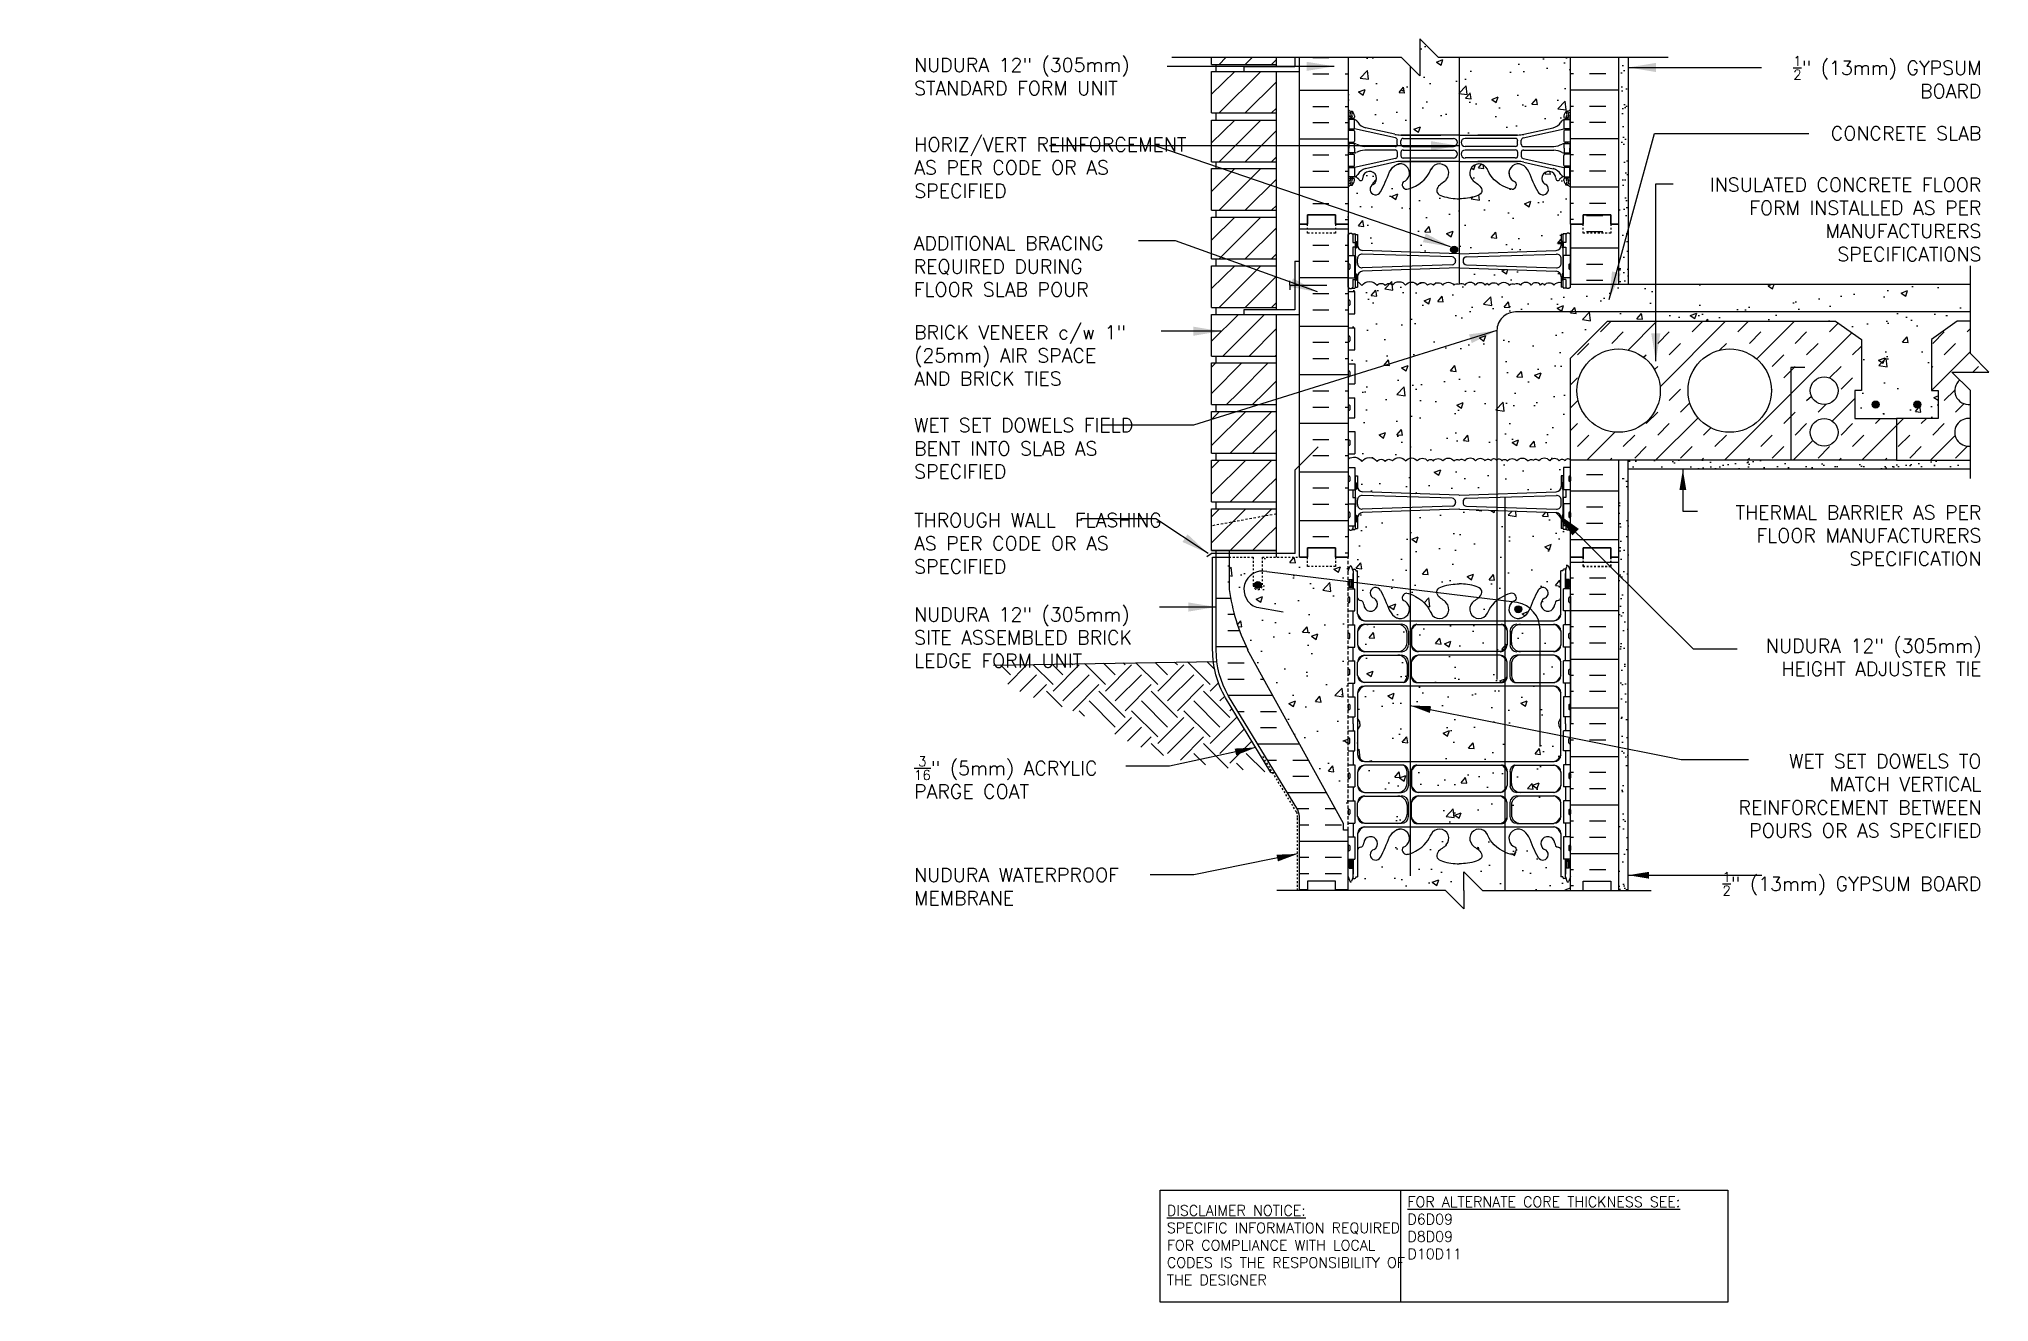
# Model space of a CAD drawing. Header units: inches. Extents: x 196 to 302, y 22 to 90.
import ezdxf

# ---------------------------------------------------------------- set-up
doc = ezdxf.new("R2010")
doc.units = ezdxf.units.IN
doc.header["$LTSCALE"] = 0.5
doc.header["$MEASUREMENT"] = 0
doc.linetypes.add('DASHED2', pattern=[0.375, 0.25, -0.125])
doc.linetypes.add('HIDDEN2', pattern=[0.1875, 0.125, -0.0625])
for name, color, linetype in [('HATCH', 12, 'Continuous'), ('Hidden2', 12, 'HIDDEN2'), ('line25', 2, 'Continuous'), ('LINE3', 3, 'Continuous'), ('LINE50', 5, 'Continuous'), ('LINE9', 9, 'Continuous'), ('TEXT', 4, 'Continuous'), ('Web_Edge', 9, 'Continuous')]:
    doc.layers.add(name, color=color, linetype=linetype)
doc.styles.add('DIM', font='romans.shx', dxfattribs={"width": 0.7})
doc.styles.add('ROMANS', font='romans.shx', dxfattribs={"height": 0.75})
doc.styles.get("Standard").update_dxf_attribs({"font": 'romans.shx', "height": 0.75})
doc.linetypes.add('STEEL', pattern='A,0.5,-0.2,["X",Standard,S=0.1,R=0,X=-0.1,Y=-0.05],-0.1', length=0.8)
doc.dimstyles.new('ext_12', dxfattribs={"dimscale": 12, "dimtxt": 0.09375, "dimasz": 0.09375, "dimexe": 0.09375, "dimexo": 0.0625, "dimgap": 0.0625, "dimtad": 1, "dimdec": 1, "dimzin": 3, "dimdsep": 46, "dimlunit": 4, "dimtxsty": 'DIM', "dimcen": 0.09, "dimdle": 0.09375, "dimclrt": 4, "dimadec": 0, "dimazin": 0, "dimtfac": 1, "dimtdec": 1, "dimtmove": 2, "dimatfit": 3, "dimfxl": 1, "dimfrac": 2, "dimtolj": 1, "dimtzin": 0, "dimarcsym": 0})
doc.dimstyles.new('ext_8', dxfattribs={"dimscale": 8, "dimtxt": 0.09375, "dimasz": 0.09375, "dimexe": 0.09375, "dimexo": 0.0625, "dimgap": 0.0625, "dimtad": 1, "dimdec": 1, "dimzin": 3, "dimdsep": 46, "dimlunit": 4, "dimtxsty": 'DIM', "dimcen": 0.09, "dimdle": 0.09375, "dimclrt": 4, "dimadec": 0, "dimazin": 0, "dimtfac": 1, "dimtdec": 1, "dimtmove": 2, "dimatfit": 3, "dimfxl": 1, "dimfrac": 2, "dimtolj": 1, "dimtzin": 0, "dimarcsym": 0})
pattern_1 = [(37.5, (78.7408, 2.2925), (-0.0314967, 0.963412), [0, -0.76, 0, -0.85, 0, -0.8125]), (7.5, (78.7408, 2.2925), (0.884888, 1.411073), [0, -0.41, 0, -0.685, 0, -0.2625]), (327.5, (78.1258, 2.2925), (1.557071, 0.0028295), [0, -0.25, 0, -0.9, 0, -1.175]), (317.5, (78.1258, 2.2925), (1.503063, 0.438838), [0, -0.125, 0, -0.59, 0, -0.675])]
pattern_2 = [(50, (0, 0), (3.5863, -0.31376), [0.375, -4.125]), (355, (0, 0), (-0.693757, 3.76096), [0.3, -3.3]), (100.4514, (0.299, -0.026), (2.892544, 3.4472), [0.3187, -3.50571]), (46.1842, (0, 1), (5.336207, -0.827596), [0.5625, -6.1875]), (96.6356, (0.4447, 0.931), (4.67331, 4.87059), [0.47805, -5.25857]), (351.1842, (0, 1), (4.67331, 4.87059), [0.45, -4.95]), (21, (0.5, 0.75), (2.984535, -2.013094), [0.375, -4.125]), (326, (0.5, 0.75), (1.216577, 3.62575), [0.3, -3.3]), (71.4514, (0.7487, 0.5822), (4.20111, 1.612656), [0.3187, -3.50571]), (37.5, (0, 0), (0.0607993, 1.6644693), [0, -3.26, 0, -3.35, 0, -3.3125]), (7.5, (0, 0), (1.315348, 1.972059), [0, -1.91, 0, -3.185, 0, -1.2625]), (327.5, (-1.115, 0), (2.669112, -0.1127744), [0, -1.25, 0, -3.9, 0, -5.175]), (317.5, (-1.615, 0), (2.91593, 0.500525), [0, -1.625, 0, -2.59, 0, -3.675])]

msp = doc.modelspace()

# ---------------------------------------------------------------- texts
at = {"layer": 'TEXT', "char_height": 0.75, "style": 'ROMANS'}
for s, insert, width, attachment_point in [('NUDURA 12" (305mm) STANDARD FORM UNIT', (243.49, 88.28), 13.9131, 4), ('\\A1; {\\H0.7x;\\S1/2;}" (13mm) GYPSUM BOARD', (301.12, 88.25), 12.1742, 6), ('\\A1; {\\H1x;CONCRETE SLAB}', (301.12, 85.21), 12.1742, 6), ('HORIZ/VERT REINFORCEMENT AS PER CODE OR AS SPECIFIED', (243.5, 83.36), 16.2244, 4), ('INSULATED CONCRETE FLOOR FORM INSTALLED AS PER MANUFACTURERS SPECIFICATIONS', (301.12, 80.56), 17.6264, 6), ('ADDITIONAL BRACING REQUIRED DURING FLOOR SLAB POUR', (243.47, 78.02), 12.1742, 4), ('BRICK VENEER c/w 1" (25mm) AIR SPACE AND BRICK TIES', (243.49, 73.21), 13.187, 4), ('WET SET DOWELS FIELD BENT INTO SLAB AS SPECIFIED', (243.49, 68.19), 13.187, 4), ('THROUGH WALL  FLASHING AS PER CODE OR AS SPECIFIED', (243.49, 63.06), 14.8855, 4), ('THERMAL BARRIER AS PER FLOOR MANUFACTURERS SPECIFICATION', (301.12, 63.48), 17.2466, 6), ('NUDURA 12" (305mm) SITE ASSEMBLED BRICK LEDGE FORM UNIT', (243.49, 57.97), 13.0605, 4), ('NUDURA 12" (305mm) HEIGHT ADJUSTER TIE', (301.12, 56.9), 13.8803, 6), ('\\A1;WET SET DOWELS TO MATCH VERTICAL REINFORCEMENT BETWEEN POURS OR AS SPECIFIED', (301.12, 49.42), 14.545, 6), ('\\A1;{\\H0.7x;\\S3/16;}" (5mm) ACRYLIC PARGE COAT', (243.49, 50.41), 12.3649, 4), ('{\\H1x;NUDURA WATERPROOF MEMBRANE}', (243.49, 44.52), 13.6901, 4), ('\\A1; {\\H0.7x;\\S1/2;}" (13mm) GYPSUM BOARD', (301.12, 44.67), 14.545, 6)]:
    msp.add_mtext(s, dxfattribs=dict(at, insert=insert, width=width, attachment_point=attachment_point))
at = {"layer": 'TEXT', "char_height": 0.5625, "attachment_point": 4}
for s, insert, width in [('{\\LFOR ALTERNATE CORE THICKNESS SEE:\\P}D6D09\\PD8D09\\PD10D11', (270.13, 26.08), 23.333), ('{\\LDISCLAIMER NOTICE:}\\PSPECIFIC INFORMATION REQUIRED FOR COMPLIANCE WITH LOCAL CODES IS THE RESPONSIBILITY OF THE DESIGNER', (257.14, 25.14), 14.0024)]:
    msp.add_mtext(s, dxfattribs=dict(at, insert=insert, width=width))

# ---------------------------------------------------------------- hatches: boundary and pattern name
at = {"layer": 'HATCH'}
h = msp.add_hatch(dxfattribs=at)
h.set_pattern_fill('AR-CONC', color=256, scale=0.5)
h.set_pattern_definition(pattern_2)
h.paths.add_polyline_path([(278.93, 89.31), (271.8, 89.31), (270.8, 90.31), (270.8, 88.31), (269.8, 89.31), (266.93, 89.31), (266.93, 86.5, 0.088416), (267.07, 86.4), (267.16, 86.4), (267.16, 86.36, -0.249069), (267.27, 86.16), (267.27, 86.09, -0.414214), (267.21, 86.03), (267.16, 86.03), (267.16, 85.96), (267.27, 85.96, -0.168672), (267.45, 85.81, 0.17445), (267.86, 85.51), (269.44, 85.16, 0.054974), (269.77, 85.12), (272.93, 85.12), (276.08, 85.12, 0.054974), (276.41, 85.16), (277.99, 85.51, 0.17445), (278.4, 85.81, -0.168672), (278.59, 85.96), (278.69, 85.96), (278.69, 86.03), (278.64, 86.03, -0.414214), (278.58, 86.09), (278.58, 86.16, -0.249069), (278.69, 86.36), (278.69, 86.4), (278.78, 86.4, 0.088416), (278.93, 86.5)])
h.paths.add_polyline_path([(300.53, 77.06), (278.93, 77.06), (278.93, 76.9), (278.85, 76.82), (278.76, 76.82), (278.73, 76.85), (278.58, 76.85, -0.414214), (278.53, 76.9), (278.43, 76.9), (278.43, 77.15, 0.31555), (278.04, 77.01, 0.520567), (277.53, 77.01, 0.172924), (277.43, 77.09, 0.172924), (277.32, 77.01, 0.520567), (276.81, 77.01, 0.520567), (276.23, 77.01, 0.358767), (275.93, 77.06, 0.358767), (275.63, 77.01, 0.520567), (275.04, 77.01, 0.520567), (274.53, 77.01, 0.172924), (274.43, 77.09, 0.172924), (274.32, 77.01, 0.520567), (273.81, 77.01, 0.520567), (273.23, 77.01, 0.358767), (272.93, 77.06, 0.358767), (272.63, 77.01, 0.520567), (272.04, 77.01, 0.520567), (271.53, 77.01, 0.520567), (271.22, 77.01, 0.520567), (270.66, 77.01, 0.520567), (270.03, 77.01, 0.520567), (269.32, 77.01, 0.520567), (268.93, 76.99, 0.520567), (268.49, 76.99, 0.520567), (267.67, 76.99, 0.147187), (267.43, 77.18), (267.43, 76.9), (267.33, 76.9, -0.414214), (267.28, 76.85), (267.13, 76.85), (267.1, 76.82), (267.01, 76.82), (266.93, 76.9), (266.93, 76.66), (267.29, 76.66), (267.29, 75.46), (266.93, 75.46), (266.93, 74.71), (267.29, 74.71), (267.29, 73.51), (266.93, 73.51), (266.93, 72.76), (267.29, 72.76), (267.29, 71.68), (266.93, 71.68), (266.93, 70.93), (267.29, 70.93), (267.29, 69.85), (266.93, 69.85), (266.93, 69.1), (267.29, 69.1), (267.29, 67.9), (266.93, 67.9), (266.93, 67.62, -0.412831), (267.67, 67.49, -0.520567), (268.49, 67.49, -0.520567), (268.93, 67.49, -0.520567), (269.32, 67.51, -0.520567), (270.03, 67.51, -0.520567), (270.66, 67.51, -0.520567), (271.22, 67.51, -0.520567), (271.53, 67.51, -0.520567), (272.04, 67.51, -0.520567), (272.63, 67.51, -0.358767), (272.93, 67.56, -0.358767), (273.23, 67.51, -0.520567), (273.81, 67.51, -0.520567), (274.32, 67.51, -0.520567), (274.64, 67.51, -0.606632), (274.93, 67.56, -0.606632), (275.22, 67.51, -0.520567), (275.53, 67.51, -0.520567), (276.04, 67.51, -0.520567), (276.63, 67.51, -0.358767), (276.93, 67.56, -0.358767), (277.23, 67.51, -0.520567), (277.81, 67.51, -0.520567), (278.32, 67.51, -0.520567), (278.64, 67.51, -0.606632), (278.93, 67.56), (278.93, 73.06), (280.93, 75.06), (293.24, 75.06), (294.64, 74.07), (294.64, 71.31), (294.28, 71.31), (294.28, 69.81), (296.53, 69.81), (298.78, 69.81), (298.78, 71.31), (298.41, 71.31), (298.42, 71.32), (298.42, 74.07), (299.82, 75.06), (300.53, 75.06)])
h.paths.add_polyline_path([(278.15, 77.76), (272.94, 77.95, 0.020761), (272.93, 77.95, 0.020761), (272.91, 77.95), (267.7, 77.76, 0.390098), (267.43, 77.46), (267.43, 77.18, -0.147187), (267.67, 76.99, -0.520567), (268.49, 76.99, -0.520567), (268.93, 76.99, -0.520567), (269.32, 77.01, -0.520567), (270.03, 77.01, -0.520567), (270.66, 77.01, -0.520567), (271.22, 77.01, -0.520567), (271.53, 77.01, -0.520567), (272.04, 77.01, -0.520567), (272.63, 77.01, -0.358767), (272.93, 77.06, -0.358767), (273.23, 77.01, -0.520567), (273.81, 77.01, -0.520567), (274.32, 77.01, -0.172924), (274.43, 77.09, -0.172924), (274.53, 77.01, -0.520567), (275.04, 77.01, -0.520567), (275.63, 77.01, -0.358767), (275.93, 77.06, -0.358767), (276.23, 77.01, -0.520567), (276.81, 77.01, -0.520567), (277.32, 77.01, -0.172924), (277.43, 77.09, -0.172924), (277.53, 77.01, -0.520567), (278.04, 77.01, -0.31555), (278.43, 77.15), (278.43, 77.46, 0.390098)])
edge = h.paths.add_edge_path()
edge.add_arc((278.58, 81.95), 0.5, 46.2109, 66.4218)
edge.add_line((278.78, 82.41), (278.69, 82.41))
edge.add_line((278.69, 82.41), (278.69, 82.45))
edge.add_arc((278.83, 82.66), 0.25, 180, 235.9442, ccw=False)
edge.add_line((278.58, 82.66), (278.58, 82.72))
edge.add_arc((278.64, 82.72), 0.0625, 90, 180, ccw=False)
edge.add_line((278.64, 82.79), (278.69, 82.79))
edge.add_line((278.69, 82.79), (278.69, 82.86))
edge.add_line((278.69, 82.86), (278.59, 82.86))
edge.add_arc((278.62, 82.51), 0.352, 96.1291, 141.5331)
edge.add_arc((278.25, 82.77), 0.113, 167.8156, 334.0569, ccw=False)
edge.add_arc((277.76, 82.78), 0.375, 2.9237, 239.8675)
edge.add_arc((277.44, 82.19), 0.3, -152.403, 63.9425, ccw=False)
edge.add_spline(control_points=[(277.18, 82.05), (277.12, 82.15), (277.07, 82.25), (277.02, 82.35)], knot_values=[0, 0, 0, 0, 0.34597, 0.34597, 0.34597, 0.34597], degree=3, periodic=0)
edge.add_spline(control_points=[(277.02, 82.35), (277.02, 82.35), (277.02, 82.36), (277.02, 82.36)], knot_values=[0.34597, 0.34597, 0.34597, 0.34597, 0.360788, 0.360788, 0.360788, 0.360788], degree=3, periodic=0)
edge.add_spline(control_points=[(276.98, 82.43), (276.99, 82.41), (277.01, 82.39), (277.02, 82.36)], knot_values=[0.360788, 0.360788, 0.360788, 0.360788, 0.437344, 0.437344, 0.437344, 0.437344], degree=3, periodic=0)
edge.add_spline(control_points=[(276.98, 82.43), (276.98, 82.44), (276.98, 82.44), (276.98, 82.44)], knot_values=[0.437344, 0.437344, 0.437344, 0.437344, 0.447744, 0.447744, 0.447744, 0.447744], degree=3, periodic=0)
edge.add_spline(control_points=[(276.98, 82.44), (276.97, 82.46), (276.97, 82.47), (276.96, 82.48)], knot_values=[0.447744, 0.447744, 0.447744, 0.447744, 0.490718, 0.490718, 0.490718, 0.490718], degree=3, periodic=0)
edge.add_spline(control_points=[(276.96, 82.48), (276.95, 82.51), (276.94, 82.54), (276.93, 82.57)], knot_values=[0.490718, 0.490718, 0.490718, 0.490718, 0.576203, 0.576203, 0.576203, 0.576203], degree=3, periodic=0)
edge.add_spline(control_points=[(276.92, 82.57), (276.92, 82.57), (276.87, 82.69), (276.82, 82.82), (276.77, 82.95)], knot_values=[0.577159, 0.577159, 0.577159, 0.577159, 0.579211, 0.954737, 0.954737, 0.954737, 0.954737], degree=3, periodic=0)
edge.add_spline(control_points=[(276.77, 82.95), (276.77, 82.95), (276.77, 82.95), (276.77, 82.95)], knot_values=[0.954737, 0.954737, 0.954737, 0.954737, 0.955512, 0.955512, 0.955512, 0.955512], degree=3, periodic=0)
edge.add_spline(control_points=[(276.77, 82.95), (276.76, 82.97), (276.75, 82.98), (276.75, 83)], knot_values=[0.955512, 0.955512, 0.955512, 0.955512, 1.009728, 1.009728, 1.009728, 1.009728], degree=3, periodic=0)
edge.add_spline(control_points=[(276.75, 83), (276.74, 83.01), (276.74, 83.03), (276.73, 83.04)], knot_values=[1.009728, 1.009728, 1.009728, 1.009728, 1.04473, 1.04473, 1.04473, 1.04473], degree=3, periodic=0)
edge.add_spline(control_points=[(276.73, 83.04), (276.73, 83.04), (276.73, 83.05), (276.72, 83.05)], knot_values=[1.04473, 1.04473, 1.04473, 1.04473, 1.058968, 1.058968, 1.058968, 1.058968], degree=3, periodic=0)
edge.add_spline(control_points=[(276.72, 83.05), (276.72, 83.06), (276.72, 83.06), (276.72, 83.06)], knot_values=[1.058968, 1.058968, 1.058968, 1.058968, 1.071544, 1.071544, 1.071544, 1.071544], degree=3, periodic=0)
edge.add_spline(control_points=[(276.72, 83.06), (276.71, 83.08), (276.7, 83.09), (276.7, 83.11)], knot_values=[1.071544, 1.071544, 1.071544, 1.071544, 1.116334, 1.116334, 1.116334, 1.116334], degree=3, periodic=0)
edge.add_spline(control_points=[(276.7, 83.11), (276.68, 83.13), (276.67, 83.15), (276.66, 83.18)], knot_values=[1.116334, 1.116334, 1.116334, 1.116334, 1.194454, 1.194454, 1.194454, 1.194454], degree=3, periodic=0)
edge.add_spline(control_points=[(276.66, 83.18), (276.66, 83.18), (276.66, 83.18), (276.66, 83.18)], knot_values=[1.194454, 1.194454, 1.194454, 1.194454, 1.195838, 1.195838, 1.195838, 1.195838], degree=3, periodic=0)
edge.add_spline(control_points=[(276.66, 83.18), (276.66, 83.18), (276.66, 83.18), (276.65, 83.18)], knot_values=[1.195838, 1.195838, 1.195838, 1.195838, 1.201718, 1.201718, 1.201718, 1.201718], degree=3, periodic=0)
edge.add_spline(control_points=[(276.65, 83.18), (276.65, 83.19), (276.65, 83.2), (276.64, 83.21)], knot_values=[1.201718, 1.201718, 1.201718, 1.201718, 1.224906, 1.224906, 1.224906, 1.224906], degree=3, periodic=0)
edge.add_spline(control_points=[(276.64, 83.21), (276.64, 83.21), (276.64, 83.21), (276.64, 83.22)], knot_values=[1.224906, 1.224906, 1.224906, 1.224906, 1.236433, 1.236433, 1.236433, 1.236433], degree=3, periodic=0)
edge.add_spline(control_points=[(276.64, 83.22), (276.63, 83.22), (276.63, 83.22), (276.63, 83.22)], knot_values=[1.236433, 1.236433, 1.236433, 1.236433, 1.24523, 1.24523, 1.24523, 1.24523], degree=3, periodic=0)
edge.add_spline(control_points=[(276.63, 83.22), (276.62, 83.23), (276.62, 83.24), (276.61, 83.25)], knot_values=[1.24523, 1.24523, 1.24523, 1.24523, 1.282554, 1.282554, 1.282554, 1.282554], degree=3, periodic=0)
edge.add_spline(control_points=[(276.61, 83.25), (276.6, 83.27), (276.59, 83.28), (276.59, 83.29)], knot_values=[1.282554, 1.282554, 1.282554, 1.282554, 1.32726, 1.32726, 1.32726, 1.32726], degree=3, periodic=0)
edge.add_spline(control_points=[(276.59, 83.29), (276.58, 83.29), (276.58, 83.29), (276.58, 83.29)], knot_values=[1.32726, 1.32726, 1.32726, 1.32726, 1.329675, 1.329675, 1.329675, 1.329675], degree=3, periodic=0)
edge.add_spline(control_points=[(276.58, 83.29), (276.58, 83.3), (276.58, 83.3), (276.58, 83.3)], knot_values=[1.329675, 1.329675, 1.329675, 1.329675, 1.339567, 1.339567, 1.339567, 1.339567], degree=3, periodic=0)
edge.add_spline(control_points=[(276.58, 83.3), (276.58, 83.3), (276.57, 83.31), (276.57, 83.31)], knot_values=[1.339567, 1.339567, 1.339567, 1.339567, 1.348173, 1.348173, 1.348173, 1.348173], degree=3, periodic=0)
edge.add_spline(control_points=[(276.57, 83.31), (276.57, 83.31), (276.57, 83.31), (276.57, 83.31)], knot_values=[1.348173, 1.348173, 1.348173, 1.348173, 1.357349, 1.357349, 1.357349, 1.357349], degree=3, periodic=0)
edge.add_spline(control_points=[(276.57, 83.31), (276.57, 83.32), (276.57, 83.32), (276.56, 83.32)], knot_values=[1.357349, 1.357349, 1.357349, 1.357349, 1.361852, 1.361852, 1.361852, 1.361852], degree=3, periodic=0)
edge.add_spline(control_points=[(276.56, 83.32), (276.56, 83.33), (276.55, 83.33), (276.55, 83.34)], knot_values=[1.361852, 1.361852, 1.361852, 1.361852, 1.393854, 1.393854, 1.393854, 1.393854], degree=3, periodic=0)
edge.add_spline(control_points=[(276.55, 83.34), (276.54, 83.35), (276.52, 83.37), (276.51, 83.38)], knot_values=[1.393854, 1.393854, 1.393854, 1.393854, 1.442301, 1.442301, 1.442301, 1.442301], degree=3, periodic=0)
edge.add_spline(control_points=[(276.51, 83.38), (276.51, 83.38), (276.51, 83.38), (276.51, 83.38)], knot_values=[1.442301, 1.442301, 1.442301, 1.442301, 1.444102, 1.444102, 1.444102, 1.444102], degree=3, periodic=0)
edge.add_spline(control_points=[(276.51, 83.38), (276.51, 83.38), (276.51, 83.38), (276.51, 83.38)], knot_values=[1.444102, 1.444102, 1.444102, 1.444102, 1.451471, 1.451471, 1.451471, 1.451471], degree=3, periodic=0)
edge.add_spline(control_points=[(276.51, 83.38), (276.51, 83.39), (276.5, 83.39), (276.5, 83.39)], knot_values=[1.451471, 1.451471, 1.451471, 1.451471, 1.463369, 1.463369, 1.463369, 1.463369], degree=3, periodic=0)
edge.add_spline(control_points=[(276.5, 83.39), (276.5, 83.39), (276.5, 83.39), (276.49, 83.4)], knot_values=[1.463369, 1.463369, 1.463369, 1.463369, 1.471772, 1.471772, 1.471772, 1.471772], degree=3, periodic=0)
edge.add_spline(control_points=[(276.49, 83.4), (276.49, 83.4), (276.49, 83.4), (276.49, 83.4)], knot_values=[1.471772, 1.471772, 1.471772, 1.471772, 1.476891, 1.476891, 1.476891, 1.476891], degree=3, periodic=0)
edge.add_spline(control_points=[(276.49, 83.4), (276.48, 83.41), (276.48, 83.41), (276.47, 83.42)], knot_values=[1.476891, 1.476891, 1.476891, 1.476891, 1.505342, 1.505342, 1.505342, 1.505342], degree=3, periodic=0)
edge.add_spline(control_points=[(276.47, 83.42), (276.46, 83.43), (276.45, 83.44), (276.43, 83.45)], knot_values=[1.505342, 1.505342, 1.505342, 1.505342, 1.557403, 1.557403, 1.557403, 1.557403], degree=3, periodic=0)
edge.add_spline(control_points=[(276.43, 83.45), (276.43, 83.45), (276.43, 83.45), (276.43, 83.45)], knot_values=[1.557403, 1.557403, 1.557403, 1.557403, 1.558579, 1.558579, 1.558579, 1.558579], degree=3, periodic=0)
edge.add_spline(control_points=[(276.43, 83.45), (276.43, 83.45), (276.43, 83.45), (276.43, 83.45)], knot_values=[1.558579, 1.558579, 1.558579, 1.558579, 1.563383, 1.563383, 1.563383, 1.563383], degree=3, periodic=0)
edge.add_spline(control_points=[(276.43, 83.45), (276.43, 83.45), (276.42, 83.46), (276.42, 83.46)], knot_values=[1.563383, 1.563383, 1.563383, 1.563383, 1.578575, 1.578575, 1.578575, 1.578575], degree=3, periodic=0)
edge.add_spline(control_points=[(276.42, 83.46), (276.42, 83.46), (276.41, 83.46), (276.41, 83.46)], knot_values=[1.578575, 1.578575, 1.578575, 1.578575, 1.58623, 1.58623, 1.58623, 1.58623], degree=3, periodic=0)
edge.add_spline(control_points=[(276.41, 83.46), (276.41, 83.46), (276.41, 83.47), (276.41, 83.47)], knot_values=[1.58623, 1.58623, 1.58623, 1.58623, 1.591982, 1.591982, 1.591982, 1.591982], degree=3, periodic=0)
edge.add_spline(control_points=[(276.41, 83.47), (276.4, 83.47), (276.39, 83.47), (276.39, 83.48)], knot_values=[1.591982, 1.591982, 1.591982, 1.591982, 1.616944, 1.616944, 1.616944, 1.616944], degree=3, periodic=0)
edge.add_spline(control_points=[(276.39, 83.48), (276.38, 83.48), (276.37, 83.49), (276.36, 83.49)], knot_values=[1.616944, 1.616944, 1.616944, 1.616944, 1.653092, 1.653092, 1.653092, 1.653092], degree=3, periodic=0)
edge.add_spline(control_points=[(276.36, 83.49), (276.36, 83.49), (276.36, 83.5), (276.36, 83.5)], knot_values=[1.653092, 1.653092, 1.653092, 1.653092, 1.654552, 1.654552, 1.654552, 1.654552], degree=3, periodic=0)
edge.add_spline(control_points=[(276.36, 83.5), (276.36, 83.5), (276.35, 83.5), (276.35, 83.5)], knot_values=[1.654552, 1.654552, 1.654552, 1.654552, 1.660465, 1.660465, 1.660465, 1.660465], degree=3, periodic=0)
edge.add_spline(control_points=[(276.35, 83.5), (276.35, 83.5), (276.35, 83.5), (276.35, 83.5)], knot_values=[1.660465, 1.660465, 1.660465, 1.660465, 1.669272, 1.669272, 1.669272, 1.669272], degree=3, periodic=0)
edge.add_spline(control_points=[(276.35, 83.5), (276.34, 83.5), (276.34, 83.5), (276.34, 83.5)], knot_values=[1.669272, 1.669272, 1.669272, 1.669272, 1.676208, 1.676208, 1.676208, 1.676208], degree=3, periodic=0)
edge.add_spline(control_points=[(276.34, 83.5), (276.34, 83.5), (276.34, 83.51), (276.34, 83.51)], knot_values=[1.676208, 1.676208, 1.676208, 1.676208, 1.680166, 1.680166, 1.680166, 1.680166], degree=3, periodic=0)
edge.add_spline(control_points=[(276.34, 83.51), (276.33, 83.51), (276.32, 83.51), (276.32, 83.51)], knot_values=[1.680166, 1.680166, 1.680166, 1.680166, 1.703896, 1.703896, 1.703896, 1.703896], degree=3, periodic=0)
edge.add_spline(control_points=[(276.32, 83.51), (276.31, 83.52), (276.31, 83.52), (276.3, 83.52)], knot_values=[1.703896, 1.703896, 1.703896, 1.703896, 1.721529, 1.721529, 1.721529, 1.721529], degree=3, periodic=0)
edge.add_spline(control_points=[(276.3, 83.52), (276.3, 83.52), (276.3, 83.52), (276.3, 83.52)], knot_values=[1.721529, 1.721529, 1.721529, 1.721529, 1.724791, 1.724791, 1.724791, 1.724791], degree=3, periodic=0)
edge.add_spline(control_points=[(276.3, 83.52), (276.3, 83.52), (276.29, 83.52), (276.29, 83.52)], knot_values=[1.724791, 1.724791, 1.724791, 1.724791, 1.730028, 1.730028, 1.730028, 1.730028], degree=3, periodic=0)
edge.add_spline(control_points=[(276.29, 83.52), (276.29, 83.52), (276.29, 83.52), (276.29, 83.53)], knot_values=[1.730028, 1.730028, 1.730028, 1.730028, 1.737704, 1.737704, 1.737704, 1.737704], degree=3, periodic=0)
edge.add_spline(control_points=[(276.29, 83.53), (276.28, 83.53), (276.28, 83.53), (276.28, 83.53)], knot_values=[1.737704, 1.737704, 1.737704, 1.737704, 1.743706, 1.743706, 1.743706, 1.743706], degree=3, periodic=0)
edge.add_spline(control_points=[(276.28, 83.53), (276.28, 83.53), (276.28, 83.53), (276.28, 83.53)], knot_values=[1.743706, 1.743706, 1.743706, 1.743706, 1.745159, 1.745159, 1.745159, 1.745159], degree=3, periodic=0)
edge.add_spline(control_points=[(276.28, 83.53), (276.27, 83.53), (276.26, 83.53), (276.25, 83.54)], knot_values=[1.745159, 1.745159, 1.745159, 1.745159, 1.78039, 1.78039, 1.78039, 1.78039], degree=3, periodic=0)
edge.add_spline(control_points=[(276.25, 83.54), (276.24, 83.54), (276.23, 83.54), (276.22, 83.54)], knot_values=[1.78039, 1.78039, 1.78039, 1.78039, 1.805695, 1.805695, 1.805695, 1.805695], degree=3, periodic=0)
edge.add_spline(control_points=[(276.22, 83.54), (276.22, 83.54), (276.22, 83.54), (276.22, 83.54)], knot_values=[1.805695, 1.805695, 1.805695, 1.805695, 1.809522, 1.809522, 1.809522, 1.809522], degree=3, periodic=0)
edge.add_spline(control_points=[(276.22, 83.54), (276.22, 83.54), (276.21, 83.54), (276.21, 83.54)], knot_values=[1.809522, 1.809522, 1.809522, 1.809522, 1.816867, 1.816867, 1.816867, 1.816867], degree=3, periodic=0)
edge.add_spline(control_points=[(276.21, 83.54), (276.21, 83.55), (276.21, 83.55), (276.21, 83.55)], knot_values=[1.816867, 1.816867, 1.816867, 1.816867, 1.824512, 1.824512, 1.824512, 1.824512], degree=3, periodic=0)
edge.add_spline(control_points=[(276.21, 83.55), (276.2, 83.55), (276.2, 83.55), (276.2, 83.55)], knot_values=[1.824512, 1.824512, 1.824512, 1.824512, 1.832952, 1.832952, 1.832952, 1.832952], degree=3, periodic=0)
edge.add_spline(control_points=[(276.2, 83.55), (276.2, 83.55), (276.2, 83.55), (276.2, 83.55)], knot_values=[1.832952, 1.832952, 1.832952, 1.832952, 1.834959, 1.834959, 1.834959, 1.834959], degree=3, periodic=0)
edge.add_spline(control_points=[(276.2, 83.55), (276.18, 83.55), (276.17, 83.55), (276.16, 83.56)], knot_values=[1.834959, 1.834959, 1.834959, 1.834959, 1.875321, 1.875321, 1.875321, 1.875321], degree=3, periodic=0)
edge.add_arc((276.11, 83.06), 0.5, 85.2926, 251.7937)
edge.add_arc((275.77, 82.43), 0.242, -89.9668, 38.2327, ccw=False)
edge.add_spline(control_points=[(275.75, 82.19), (275.76, 82.19), (275.76, 82.19), (275.77, 82.19)], knot_values=[0.038125, 0.038125, 0.038125, 0.038125, 0.051173, 0.051173, 0.051173, 0.051173], degree=3, periodic=0)
edge.add_spline(control_points=[(275.74, 82.19), (275.74, 82.19), (275.74, 82.19), (275.74, 82.19)], knot_values=[0.055936, 0.055936, 0.055936, 0.055936, 0.057022, 0.057022, 0.057022, 0.057022], degree=3, periodic=0)
edge.add_spline(control_points=[(275.72, 82.19), (275.72, 82.19), (275.73, 82.19), (275.73, 82.19)], knot_values=[0.062888, 0.062888, 0.062888, 0.062888, 0.075602, 0.075602, 0.075602, 0.075602], degree=3, periodic=0)
edge.add_spline(control_points=[(275.7, 82.2), (275.7, 82.2), (275.71, 82.19), (275.72, 82.19)], knot_values=[0.075602, 0.075602, 0.075602, 0.075602, 0.08907, 0.08907, 0.08907, 0.08907], degree=3, periodic=0)
edge.add_spline(control_points=[(275.69, 82.2), (275.69, 82.2), (275.69, 82.2), (275.69, 82.2)], knot_values=[0.090235, 0.090235, 0.090235, 0.090235, 0.093926, 0.093926, 0.093926, 0.093926], degree=3, periodic=0)
edge.add_spline(control_points=[(275.66, 82.21), (275.66, 82.2), (275.67, 82.2), (275.68, 82.2)], knot_values=[0.101191, 0.101191, 0.101191, 0.101191, 0.114375, 0.114375, 0.114375, 0.114375], degree=3, periodic=0)
edge.add_spline(control_points=[(275.61, 82.22), (275.63, 82.21), (275.64, 82.21), (275.66, 82.21)], knot_values=[0.114375, 0.114375, 0.114375, 0.114375, 0.140317, 0.140317, 0.140317, 0.140317], degree=3, periodic=0)
edge.add_spline(control_points=[(275.6, 82.22), (275.6, 82.22), (275.61, 82.22), (275.61, 82.22)], knot_values=[0.142607, 0.142607, 0.142607, 0.142607, 0.149774, 0.149774, 0.149774, 0.149774], degree=3, periodic=0)
edge.add_spline(control_points=[(275.59, 82.22), (275.6, 82.22), (275.6, 82.22), (275.6, 82.22)], knot_values=[0.149774, 0.149774, 0.149774, 0.149774, 0.151527, 0.151527, 0.151527, 0.151527], degree=3, periodic=0)
edge.add_spline(control_points=[(275.58, 82.23), (275.58, 82.23), (275.58, 82.23), (275.59, 82.23)], knot_values=[0.154546, 0.154546, 0.154546, 0.154546, 0.161679, 0.161679, 0.161679, 0.161679], degree=3, periodic=0)
edge.add_spline(control_points=[(275.57, 82.23), (275.56, 82.24), (275.54, 82.24), (275.53, 82.25)], knot_values=[0.16415, 0.16415, 0.16415, 0.16415, 0.190624, 0.190624, 0.190624, 0.190624], degree=3, periodic=0)
edge.add_spline(control_points=[(275.53, 82.25), (275.49, 82.26), (275.46, 82.27), (275.43, 82.29)], knot_values=[0.190624, 0.190624, 0.190624, 0.190624, 0.242052, 0.242052, 0.242052, 0.242052], degree=3, periodic=0)
edge.add_spline(control_points=[(275.43, 82.29), (275.43, 82.29), (275.43, 82.29), (275.42, 82.29)], knot_values=[0.242052, 0.242052, 0.242052, 0.242052, 0.246832, 0.246832, 0.246832, 0.246832], degree=3, periodic=0)
edge.add_spline(control_points=[(275.42, 82.29), (275.42, 82.3), (275.41, 82.3), (275.4, 82.3)], knot_values=[0.246832, 0.246832, 0.246832, 0.246832, 0.261338, 0.261338, 0.261338, 0.261338], degree=3, periodic=0)
edge.add_spline(control_points=[(275.38, 82.31), (275.38, 82.31), (275.39, 82.31), (275.39, 82.31)], knot_values=[0.264926, 0.264926, 0.264926, 0.264926, 0.270596, 0.270596, 0.270596, 0.270596], degree=3, periodic=0)
edge.add_spline(control_points=[(275.36, 82.32), (275.37, 82.32), (275.37, 82.32), (275.38, 82.31)], knot_values=[0.270596, 0.270596, 0.270596, 0.270596, 0.283779, 0.283779, 0.283779, 0.283779], degree=3, periodic=0)
edge.add_spline(control_points=[(275.35, 82.33), (275.33, 82.34), (275.3, 82.35), (275.27, 82.37), (275.26, 82.38)], knot_values=[0.288263, 0.288263, 0.288263, 0.288263, 0.320663, 0.337943, 0.337943, 0.337943, 0.337943], degree=3, periodic=0)
edge.add_spline(control_points=[(275.26, 82.38), (275.23, 82.39), (275.2, 82.41), (275.17, 82.43)], knot_values=[0.337943, 0.337943, 0.337943, 0.337943, 0.393378, 0.393378, 0.393378, 0.393378], degree=3, periodic=0)
edge.add_spline(control_points=[(275.17, 82.43), (275.17, 82.43), (275.17, 82.43), (275.17, 82.43)], knot_values=[0.393378, 0.393378, 0.393378, 0.393378, 0.398004, 0.398004, 0.398004, 0.398004], degree=3, periodic=0)
edge.add_spline(control_points=[(275.17, 82.43), (275.16, 82.44), (275.15, 82.44), (275.14, 82.45)], knot_values=[0.398004, 0.398004, 0.398004, 0.398004, 0.413203, 0.413203, 0.413203, 0.413203], degree=3, periodic=0)
edge.add_spline(control_points=[(275.13, 82.46), (275.13, 82.45), (275.14, 82.45), (275.14, 82.45)], knot_values=[0.416132, 0.416132, 0.416132, 0.416132, 0.422647, 0.422647, 0.422647, 0.422647], degree=3, periodic=0)
edge.add_spline(control_points=[(275.11, 82.47), (275.12, 82.46), (275.12, 82.46), (275.13, 82.46)], knot_values=[0.422647, 0.422647, 0.422647, 0.422647, 0.435728, 0.435728, 0.435728, 0.435728], degree=3, periodic=0)
edge.add_spline(control_points=[(275.1, 82.47), (275.08, 82.49), (275.06, 82.51), (275.04, 82.52)], knot_values=[0.440539, 0.440539, 0.440539, 0.440539, 0.48854, 0.48854, 0.48854, 0.48854], degree=3, periodic=0)
edge.add_spline(control_points=[(275.04, 82.52), (275.01, 82.54), (274.99, 82.56), (274.96, 82.58)], knot_values=[0.48854, 0.48854, 0.48854, 0.48854, 0.545116, 0.545116, 0.545116, 0.545116], degree=3, periodic=0)
edge.add_spline(control_points=[(274.94, 82.6), (274.95, 82.59), (274.95, 82.59), (274.96, 82.58)], knot_values=[0.549648, 0.549648, 0.549648, 0.549648, 0.565156, 0.565156, 0.565156, 0.565156], degree=3, periodic=0)
edge.add_spline(control_points=[(274.93, 82.61), (274.93, 82.6), (274.94, 82.6), (274.94, 82.6)], knot_values=[0.567329, 0.567329, 0.567329, 0.567329, 0.574632, 0.574632, 0.574632, 0.574632], degree=3, periodic=0)
edge.add_spline(control_points=[(274.91, 82.62), (274.92, 82.62), (274.92, 82.61), (274.93, 82.61)], knot_values=[0.574632, 0.574632, 0.574632, 0.574632, 0.587463, 0.587463, 0.587463, 0.587463], degree=3, periodic=0)
edge.add_spline(control_points=[(274.91, 82.62), (274.89, 82.64), (274.87, 82.66), (274.86, 82.67)], knot_values=[0.592393, 0.592393, 0.592393, 0.592393, 0.639328, 0.639328, 0.639328, 0.639328], degree=3, periodic=0)
edge.add_spline(control_points=[(274.86, 82.67), (274.84, 82.69), (274.82, 82.71), (274.8, 82.73)], knot_values=[0.639328, 0.639328, 0.639328, 0.639328, 0.696873, 0.696873, 0.696873, 0.696873], degree=3, periodic=0)
edge.add_spline(control_points=[(274.78, 82.75), (274.78, 82.75), (274.79, 82.74), (274.79, 82.74)], knot_values=[0.701312, 0.701312, 0.701312, 0.701312, 0.717108, 0.717108, 0.717108, 0.717108], degree=3, periodic=0)
edge.add_spline(control_points=[(274.77, 82.76), (274.77, 82.76), (274.78, 82.76), (274.78, 82.75)], knot_values=[0.718521, 0.718521, 0.718521, 0.718521, 0.726624, 0.726624, 0.726624, 0.726624], degree=3, periodic=0)
edge.add_spline(control_points=[(274.76, 82.77), (274.76, 82.77), (274.77, 82.77), (274.77, 82.76)], knot_values=[0.726624, 0.726624, 0.726624, 0.726624, 0.739126, 0.739126, 0.739126, 0.739126], degree=3, periodic=0)
edge.add_spline(control_points=[(274.75, 82.78), (274.74, 82.79), (274.73, 82.81), (274.72, 82.83)], knot_values=[0.744151, 0.744151, 0.744151, 0.744151, 0.789856, 0.789856, 0.789856, 0.789856], degree=3, periodic=0)
edge.add_spline(control_points=[(274.72, 82.83), (274.7, 82.85), (274.68, 82.87), (274.67, 82.89)], knot_values=[0.789856, 0.789856, 0.789856, 0.789856, 0.848458, 0.848458, 0.848458, 0.848458], degree=3, periodic=0)
edge.add_spline(control_points=[(274.65, 82.91), (274.66, 82.9), (274.66, 82.9), (274.67, 82.89)], knot_values=[0.85285, 0.85285, 0.85285, 0.85285, 0.869019, 0.869019, 0.869019, 0.869019], degree=3, periodic=0)
edge.add_spline(control_points=[(274.64, 82.93), (274.64, 82.92), (274.65, 82.91), (274.65, 82.91)], knot_values=[0.869703, 0.869703, 0.869703, 0.869703, 0.88752, 0.88752, 0.88752, 0.88752], degree=3, periodic=0)
edge.add_spline(control_points=[(274.61, 82.97), (274.62, 82.95), (274.63, 82.94), (274.64, 82.93)], knot_values=[0.88752, 0.88752, 0.88752, 0.88752, 0.927063, 0.927063, 0.927063, 0.927063], degree=3, periodic=0)
edge.add_spline(control_points=[(274.54, 83.08), (274.56, 83.04), (274.59, 83), (274.61, 82.97)], knot_values=[0.927066, 0.927066, 0.927066, 0.927066, 1.038628, 1.038628, 1.038628, 1.038628], degree=3, periodic=0)
edge.add_spline(control_points=[(274.52, 83.12), (274.53, 83.11), (274.53, 83.09), (274.54, 83.08)], knot_values=[1.038752, 1.038752, 1.038752, 1.038752, 1.085953, 1.085953, 1.085953, 1.085953], degree=3, periodic=0)
edge.add_spline(control_points=[(274.51, 83.13), (274.51, 83.13), (274.52, 83.13), (274.52, 83.12)], knot_values=[1.085953, 1.085953, 1.085953, 1.085953, 1.0964, 1.0964, 1.0964, 1.0964], degree=3, periodic=0)
edge.add_spline(control_points=[(274.51, 83.13), (274.51, 83.14), (274.51, 83.14), (274.5, 83.15)], knot_values=[1.0964, 1.0964, 1.0964, 1.0964, 1.110374, 1.110374, 1.110374, 1.110374], degree=3, periodic=0)
edge.add_spline(control_points=[(274.5, 83.15), (274.5, 83.15), (274.5, 83.16), (274.49, 83.17)], knot_values=[1.110374, 1.110374, 1.110374, 1.110374, 1.134043, 1.134043, 1.134043, 1.134043], degree=3, periodic=0)
edge.add_spline(control_points=[(274.49, 83.18), (274.47, 83.21), (274.46, 83.24), (274.44, 83.27)], knot_values=[1.141628, 1.141628, 1.141628, 1.141628, 1.237398, 1.237398, 1.237398, 1.237398], degree=3, periodic=0)
edge.add_arc((273.99, 83.06), 0.5, 24.819, 224.1875)
edge.add_spline(control_points=[(273.63, 82.71), (273.74, 82.55), (274.1, 82.45), (274.18, 81.96), (273.63, 81.72), (273.22, 81.69), (272.93, 81.67)], knot_values=[0.229407, 0.229407, 0.229407, 0.229407, 0.844432, 1.128849, 1.464331, 2.389004, 2.389004, 2.389004, 2.389004], degree=3, periodic=0)
edge.add_spline(control_points=[(272.93, 81.67), (272.63, 81.69), (272.23, 81.72), (271.68, 81.96), (271.76, 82.45), (272.12, 82.55), (272.22, 82.71)], knot_values=[0.229407, 0.229407, 0.229407, 0.229407, 1.15408, 1.489562, 1.773979, 2.389004, 2.389004, 2.389004, 2.389004], degree=3, periodic=0)
edge.add_arc((271.86, 83.06), 0.5, 315.8125, 515.181)
edge.add_spline(control_points=[(271.41, 83.27), (271.4, 83.24), (271.38, 83.21), (271.36, 83.18)], knot_values=[1.141628, 1.141628, 1.141628, 1.141628, 1.237398, 1.237398, 1.237398, 1.237398], degree=3, periodic=0)
edge.add_spline(control_points=[(271.36, 83.18), (271.36, 83.17), (271.36, 83.17), (271.36, 83.17)], knot_values=[1.134043, 1.134043, 1.134043, 1.134043, 1.141628, 1.141628, 1.141628, 1.141628], degree=3, periodic=0)
edge.add_spline(control_points=[(271.36, 83.17), (271.36, 83.16), (271.35, 83.15), (271.35, 83.15)], knot_values=[1.110374, 1.110374, 1.110374, 1.110374, 1.134043, 1.134043, 1.134043, 1.134043], degree=3, periodic=0)
edge.add_spline(control_points=[(271.35, 83.15), (271.35, 83.14), (271.34, 83.14), (271.34, 83.13)], knot_values=[1.0964, 1.0964, 1.0964, 1.0964, 1.110374, 1.110374, 1.110374, 1.110374], degree=3, periodic=0)
edge.add_spline(control_points=[(271.34, 83.13), (271.33, 83.12), (271.33, 83.11), (271.32, 83.1)], knot_values=[1.062545, 1.062545, 1.062545, 1.062545, 1.092232, 1.092232, 1.092232, 1.092232], degree=3, periodic=0)
edge.add_spline(control_points=[(271.32, 83.09), (271.3, 83.06), (271.28, 83.03), (271.26, 82.99)], knot_values=[0.95312, 0.95312, 0.95312, 0.95312, 1.052993, 1.052993, 1.052993, 1.052993], degree=3, periodic=0)
edge.add_spline(control_points=[(271.26, 82.99), (271.25, 82.97), (271.24, 82.96), (271.22, 82.94)], knot_values=[0.899663, 0.899663, 0.899663, 0.899663, 0.95312, 0.95312, 0.95312, 0.95312], degree=3, periodic=0)
edge.add_spline(control_points=[(271.22, 82.94), (271.22, 82.94), (271.22, 82.93), (271.22, 82.93)], knot_values=[0.893861, 0.893861, 0.893861, 0.893861, 0.899663, 0.899663, 0.899663, 0.899663], degree=3, periodic=0)
edge.add_spline(control_points=[(271.22, 82.93), (271.22, 82.93), (271.21, 82.92), (271.21, 82.92)], knot_values=[0.879327, 0.879327, 0.879327, 0.879327, 0.893861, 0.893861, 0.893861, 0.893861], degree=3, periodic=0)
edge.add_spline(control_points=[(271.21, 82.92), (271.21, 82.91), (271.2, 82.91), (271.2, 82.91)], knot_values=[0.869703, 0.869703, 0.869703, 0.869703, 0.879327, 0.879327, 0.879327, 0.879327], degree=3, periodic=0)
edge.add_spline(control_points=[(271.2, 82.91), (271.2, 82.9), (271.19, 82.9), (271.19, 82.89)], knot_values=[0.85285, 0.85285, 0.85285, 0.85285, 0.869019, 0.869019, 0.869019, 0.869019], degree=3, periodic=0)
edge.add_spline(control_points=[(271.19, 82.89), (271.17, 82.87), (271.15, 82.85), (271.14, 82.83)], knot_values=[0.789856, 0.789856, 0.789856, 0.789856, 0.848458, 0.848458, 0.848458, 0.848458], degree=3, periodic=0)
edge.add_spline(control_points=[(271.14, 82.83), (271.13, 82.81), (271.11, 82.79), (271.1, 82.78)], knot_values=[0.744151, 0.744151, 0.744151, 0.744151, 0.789856, 0.789856, 0.789856, 0.789856], degree=3, periodic=0)
edge.add_spline(control_points=[(271.09, 82.77), (271.09, 82.77), (271.09, 82.77), (271.08, 82.76)], knot_values=[0.726604, 0.726604, 0.726604, 0.726604, 0.739126, 0.739126, 0.739126, 0.739126], degree=3, periodic=0)
edge.add_spline(control_points=[(271.08, 82.76), (271.08, 82.76), (271.08, 82.76), (271.08, 82.75)], knot_values=[0.718521, 0.718521, 0.718521, 0.718521, 0.726604, 0.726604, 0.726604, 0.726604], degree=3, periodic=0)
edge.add_spline(control_points=[(271.07, 82.75), (271.07, 82.75), (271.06, 82.74), (271.06, 82.74)], knot_values=[0.701312, 0.701312, 0.701312, 0.701312, 0.717109, 0.717109, 0.717109, 0.717109], degree=3, periodic=0)
edge.add_spline(control_points=[(271.05, 82.73), (271.04, 82.71), (271.02, 82.69), (271, 82.67)], knot_values=[0.639328, 0.639328, 0.639328, 0.639328, 0.696873, 0.696873, 0.696873, 0.696873], degree=3, periodic=0)
edge.add_spline(control_points=[(271, 82.67), (270.98, 82.66), (270.96, 82.64), (270.94, 82.62)], knot_values=[0.592393, 0.592393, 0.592393, 0.592393, 0.639328, 0.639328, 0.639328, 0.639328], degree=3, periodic=0)
edge.add_spline(control_points=[(270.94, 82.62), (270.94, 82.62), (270.94, 82.62), (270.94, 82.62)], knot_values=[0.587463, 0.587463, 0.587463, 0.587463, 0.592393, 0.592393, 0.592393, 0.592393], degree=3, periodic=0)
edge.add_spline(control_points=[(270.94, 82.62), (270.93, 82.62), (270.93, 82.61), (270.92, 82.61)], knot_values=[0.574633, 0.574633, 0.574633, 0.574633, 0.587463, 0.587463, 0.587463, 0.587463], degree=3, periodic=0)
edge.add_spline(control_points=[(270.92, 82.61), (270.92, 82.6), (270.92, 82.6), (270.92, 82.6)], knot_values=[0.567329, 0.567329, 0.567329, 0.567329, 0.574633, 0.574633, 0.574633, 0.574633], degree=3, periodic=0)
edge.add_spline(control_points=[(270.91, 82.6), (270.91, 82.59), (270.9, 82.59), (270.89, 82.58)], knot_values=[0.549648, 0.549648, 0.549648, 0.549648, 0.565156, 0.565156, 0.565156, 0.565156], degree=3, periodic=0)
edge.add_spline(control_points=[(270.89, 82.58), (270.87, 82.56), (270.84, 82.54), (270.82, 82.52)], knot_values=[0.48854, 0.48854, 0.48854, 0.48854, 0.545116, 0.545116, 0.545116, 0.545116], degree=3, periodic=0)
edge.add_spline(control_points=[(270.82, 82.52), (270.79, 82.51), (270.77, 82.49), (270.75, 82.47)], knot_values=[0.440539, 0.440539, 0.440539, 0.440539, 0.48854, 0.48854, 0.48854, 0.48854], degree=3, periodic=0)
edge.add_spline(control_points=[(270.75, 82.47), (270.75, 82.47), (270.74, 82.47), (270.74, 82.47)], knot_values=[0.435728, 0.435728, 0.435728, 0.435728, 0.440539, 0.440539, 0.440539, 0.440539], degree=3, periodic=0)
edge.add_spline(control_points=[(270.74, 82.47), (270.74, 82.46), (270.73, 82.46), (270.72, 82.46)], knot_values=[0.422644, 0.422644, 0.422644, 0.422644, 0.435728, 0.435728, 0.435728, 0.435728], degree=3, periodic=0)
edge.add_spline(control_points=[(270.72, 82.46), (270.72, 82.45), (270.72, 82.45), (270.71, 82.45)], knot_values=[0.416132, 0.416132, 0.416132, 0.416132, 0.422644, 0.422644, 0.422644, 0.422644], degree=3, periodic=0)
edge.add_spline(control_points=[(270.71, 82.45), (270.7, 82.44), (270.69, 82.44), (270.69, 82.43)], knot_values=[0.398004, 0.398004, 0.398004, 0.398004, 0.413203, 0.413203, 0.413203, 0.413203], degree=3, periodic=0)
edge.add_spline(control_points=[(270.68, 82.43), (270.65, 82.41), (270.62, 82.39), (270.59, 82.38)], knot_values=[0.337943, 0.337943, 0.337943, 0.337943, 0.393378, 0.393378, 0.393378, 0.393378], degree=3, periodic=0)
edge.add_spline(control_points=[(270.59, 82.38), (270.58, 82.37), (270.55, 82.35), (270.52, 82.34), (270.5, 82.33)], knot_values=[0.288263, 0.288263, 0.288263, 0.288263, 0.305543, 0.337943, 0.337943, 0.337943, 0.337943], degree=3, periodic=0)
edge.add_spline(control_points=[(270.5, 82.33), (270.5, 82.33), (270.5, 82.33), (270.5, 82.32)], knot_values=[0.283779, 0.283779, 0.283779, 0.283779, 0.288263, 0.288263, 0.288263, 0.288263], degree=3, periodic=0)
edge.add_spline(control_points=[(270.5, 82.32), (270.49, 82.32), (270.48, 82.32), (270.47, 82.31)], knot_values=[0.270596, 0.270596, 0.270596, 0.270596, 0.283779, 0.283779, 0.283779, 0.283779], degree=3, periodic=0)
edge.add_spline(control_points=[(270.47, 82.31), (270.47, 82.31), (270.47, 82.31), (270.46, 82.31)], knot_values=[0.264926, 0.264926, 0.264926, 0.264926, 0.270596, 0.270596, 0.270596, 0.270596], degree=3, periodic=0)
edge.add_spline(control_points=[(270.46, 82.3), (270.45, 82.3), (270.44, 82.3), (270.43, 82.29)], knot_values=[0.246832, 0.246832, 0.246832, 0.246832, 0.261338, 0.261338, 0.261338, 0.261338], degree=3, periodic=0)
edge.add_spline(control_points=[(270.42, 82.29), (270.39, 82.27), (270.36, 82.26), (270.33, 82.25)], knot_values=[0.190624, 0.190624, 0.190624, 0.190624, 0.242052, 0.242052, 0.242052, 0.242052], degree=3, periodic=0)
edge.add_spline(control_points=[(270.33, 82.25), (270.31, 82.24), (270.3, 82.24), (270.28, 82.23)], knot_values=[0.16415, 0.16415, 0.16415, 0.16415, 0.190624, 0.190624, 0.190624, 0.190624], degree=3, periodic=0)
edge.add_spline(control_points=[(270.28, 82.23), (270.27, 82.23), (270.27, 82.23), (270.26, 82.23)], knot_values=[0.154546, 0.154546, 0.154546, 0.154546, 0.161679, 0.161679, 0.161679, 0.161679], degree=3, periodic=0)
edge.add_spline(control_points=[(270.26, 82.23), (270.26, 82.22), (270.26, 82.22), (270.26, 82.22)], knot_values=[0.151527, 0.151527, 0.151527, 0.151527, 0.154546, 0.154546, 0.154546, 0.154546], degree=3, periodic=0)
edge.add_spline(control_points=[(270.26, 82.22), (270.25, 82.22), (270.25, 82.22), (270.24, 82.22)], knot_values=[0.142607, 0.142607, 0.142607, 0.142607, 0.149774, 0.149774, 0.149774, 0.149774], degree=3, periodic=0)
edge.add_spline(control_points=[(270.24, 82.22), (270.23, 82.21), (270.21, 82.21), (270.2, 82.21)], knot_values=[0.114375, 0.114375, 0.114375, 0.114375, 0.140317, 0.140317, 0.140317, 0.140317], degree=3, periodic=0)
edge.add_spline(control_points=[(270.2, 82.21), (270.19, 82.2), (270.18, 82.2), (270.18, 82.2)], knot_values=[0.101191, 0.101191, 0.101191, 0.101191, 0.114375, 0.114375, 0.114375, 0.114375], degree=3, periodic=0)
edge.add_spline(control_points=[(270.17, 82.2), (270.17, 82.2), (270.17, 82.2), (270.17, 82.2)], knot_values=[0.096343, 0.096343, 0.096343, 0.096343, 0.099932, 0.099932, 0.099932, 0.099932], degree=3, periodic=0)
edge.add_spline(control_points=[(270.16, 82.2), (270.15, 82.2), (270.14, 82.19), (270.14, 82.19)], knot_values=[0.075602, 0.075602, 0.075602, 0.075602, 0.08907, 0.08907, 0.08907, 0.08907], degree=3, periodic=0)
edge.add_spline(control_points=[(270.14, 82.19), (270.13, 82.19), (270.13, 82.19), (270.12, 82.19)], knot_values=[0.062888, 0.062888, 0.062888, 0.062888, 0.075602, 0.075602, 0.075602, 0.075602], degree=3, periodic=0)
edge.add_spline(control_points=[(270.11, 82.19), (270.11, 82.19), (270.11, 82.19), (270.11, 82.19)], knot_values=[0.057025, 0.057025, 0.057025, 0.057025, 0.05828, 0.05828, 0.05828, 0.05828], degree=3, periodic=0)
edge.add_spline(control_points=[(270.1, 82.19), (270.1, 82.19), (270.09, 82.19), (270.09, 82.19)], knot_values=[0.038125, 0.038125, 0.038125, 0.038125, 0.051173, 0.051173, 0.051173, 0.051173], degree=3, periodic=0)
edge.add_arc((270.09, 82.43), 0.242, 141.7673, 271.7273, ccw=False)
edge.add_arc((269.74, 83.06), 0.5, 288.2063, 454.7074)
edge.add_spline(control_points=[(269.7, 83.56), (269.69, 83.55), (269.67, 83.55), (269.66, 83.55)], knot_values=[1.834959, 1.834959, 1.834959, 1.834959, 1.875321, 1.875321, 1.875321, 1.875321], degree=3, periodic=0)
edge.add_spline(control_points=[(269.66, 83.55), (269.66, 83.55), (269.66, 83.55), (269.66, 83.55)], knot_values=[1.832952, 1.832952, 1.832952, 1.832952, 1.834959, 1.834959, 1.834959, 1.834959], degree=3, periodic=0)
edge.add_spline(control_points=[(269.66, 83.55), (269.65, 83.55), (269.65, 83.55), (269.65, 83.55)], knot_values=[1.824512, 1.824512, 1.824512, 1.824512, 1.832952, 1.832952, 1.832952, 1.832952], degree=3, periodic=0)
edge.add_spline(control_points=[(269.65, 83.55), (269.65, 83.55), (269.64, 83.55), (269.64, 83.54)], knot_values=[1.816867, 1.816867, 1.816867, 1.816867, 1.824512, 1.824512, 1.824512, 1.824512], degree=3, periodic=0)
edge.add_spline(control_points=[(269.64, 83.54), (269.64, 83.54), (269.64, 83.54), (269.63, 83.54)], knot_values=[1.809522, 1.809522, 1.809522, 1.809522, 1.816867, 1.816867, 1.816867, 1.816867], degree=3, periodic=0)
edge.add_spline(control_points=[(269.63, 83.54), (269.63, 83.54), (269.63, 83.54), (269.63, 83.54)], knot_values=[1.805695, 1.805695, 1.805695, 1.805695, 1.809522, 1.809522, 1.809522, 1.809522], degree=3, periodic=0)
edge.add_spline(control_points=[(269.63, 83.54), (269.62, 83.54), (269.61, 83.54), (269.61, 83.54)], knot_values=[1.78039, 1.78039, 1.78039, 1.78039, 1.805695, 1.805695, 1.805695, 1.805695], degree=3, periodic=0)
edge.add_spline(control_points=[(269.61, 83.54), (269.6, 83.53), (269.59, 83.53), (269.57, 83.53)], knot_values=[1.745159, 1.745159, 1.745159, 1.745159, 1.78039, 1.78039, 1.78039, 1.78039], degree=3, periodic=0)
edge.add_spline(control_points=[(269.57, 83.53), (269.57, 83.53), (269.57, 83.53), (269.57, 83.53)], knot_values=[1.743706, 1.743706, 1.743706, 1.743706, 1.745159, 1.745159, 1.745159, 1.745159], degree=3, periodic=0)
edge.add_spline(control_points=[(269.57, 83.53), (269.57, 83.53), (269.57, 83.53), (269.57, 83.53)], knot_values=[1.737704, 1.737704, 1.737704, 1.737704, 1.743706, 1.743706, 1.743706, 1.743706], degree=3, periodic=0)
edge.add_spline(control_points=[(269.57, 83.53), (269.57, 83.52), (269.56, 83.52), (269.56, 83.52)], knot_values=[1.730028, 1.730028, 1.730028, 1.730028, 1.737704, 1.737704, 1.737704, 1.737704], degree=3, periodic=0)
edge.add_spline(control_points=[(269.56, 83.52), (269.56, 83.52), (269.56, 83.52), (269.56, 83.52)], knot_values=[1.724791, 1.724791, 1.724791, 1.724791, 1.730028, 1.730028, 1.730028, 1.730028], degree=3, periodic=0)
edge.add_spline(control_points=[(269.56, 83.52), (269.56, 83.52), (269.55, 83.52), (269.55, 83.52)], knot_values=[1.721529, 1.721529, 1.721529, 1.721529, 1.724791, 1.724791, 1.724791, 1.724791], degree=3, periodic=0)
edge.add_spline(control_points=[(269.55, 83.52), (269.55, 83.52), (269.54, 83.52), (269.54, 83.51), (269.54, 83.51)], knot_values=[1.703896, 1.703896, 1.703896, 1.703896, 1.721529, 1.721529, 1.721529, 1.721529, 1.721529], degree=3, periodic=0)
edge.add_spline(control_points=[(269.54, 83.51), (269.53, 83.51), (269.52, 83.51), (269.52, 83.51)], knot_values=[1.680167, 1.680167, 1.680167, 1.680167, 1.703896, 1.703896, 1.703896, 1.703896], degree=3, periodic=0)
edge.add_spline(control_points=[(269.52, 83.51), (269.52, 83.51), (269.52, 83.5), (269.51, 83.5)], knot_values=[1.676209, 1.676209, 1.676209, 1.676209, 1.680167, 1.680167, 1.680167, 1.680167], degree=3, periodic=0)
edge.add_spline(control_points=[(269.51, 83.5), (269.51, 83.5), (269.51, 83.5), (269.51, 83.5)], knot_values=[1.669273, 1.669273, 1.669273, 1.669273, 1.676209, 1.676209, 1.676209, 1.676209], degree=3, periodic=0)
edge.add_spline(control_points=[(269.51, 83.5), (269.51, 83.5), (269.5, 83.5), (269.5, 83.5)], knot_values=[1.660465, 1.660465, 1.660465, 1.660465, 1.669273, 1.669273, 1.669273, 1.669273], degree=3, periodic=0)
edge.add_spline(control_points=[(269.5, 83.5), (269.5, 83.5), (269.5, 83.5), (269.5, 83.5)], knot_values=[1.654552, 1.654552, 1.654552, 1.654552, 1.660465, 1.660465, 1.660465, 1.660465], degree=3, periodic=0)
edge.add_spline(control_points=[(269.5, 83.5), (269.5, 83.5), (269.5, 83.49), (269.49, 83.49)], knot_values=[1.653092, 1.653092, 1.653092, 1.653092, 1.654552, 1.654552, 1.654552, 1.654552], degree=3, periodic=0)
edge.add_spline(control_points=[(269.49, 83.49), (269.48, 83.49), (269.48, 83.48), (269.47, 83.48)], knot_values=[1.616944, 1.616944, 1.616944, 1.616944, 1.653092, 1.653092, 1.653092, 1.653092], degree=3, periodic=0)
edge.add_spline(control_points=[(269.47, 83.48), (269.46, 83.47), (269.45, 83.47), (269.45, 83.47)], knot_values=[1.591987, 1.591987, 1.591987, 1.591987, 1.616944, 1.616944, 1.616944, 1.616944], degree=3, periodic=0)
edge.add_spline(control_points=[(269.45, 83.47), (269.44, 83.47), (269.44, 83.46), (269.44, 83.46)], knot_values=[1.586244, 1.586244, 1.586244, 1.586244, 1.591987, 1.591987, 1.591987, 1.591987], degree=3, periodic=0)
edge.add_spline(control_points=[(269.44, 83.46), (269.44, 83.46), (269.44, 83.46), (269.44, 83.46)], knot_values=[1.57855, 1.57855, 1.57855, 1.57855, 1.586244, 1.586244, 1.586244, 1.586244], degree=3, periodic=0)
edge.add_spline(control_points=[(269.44, 83.46), (269.43, 83.46), (269.43, 83.45), (269.42, 83.45)], knot_values=[1.563384, 1.563384, 1.563384, 1.563384, 1.57855, 1.57855, 1.57855, 1.57855], degree=3, periodic=0)
edge.add_spline(control_points=[(269.42, 83.45), (269.42, 83.45), (269.42, 83.45), (269.42, 83.45)], knot_values=[1.558579, 1.558579, 1.558579, 1.558579, 1.563384, 1.563384, 1.563384, 1.563384], degree=3, periodic=0)
edge.add_spline(control_points=[(269.42, 83.45), (269.42, 83.45), (269.42, 83.45), (269.42, 83.45)], knot_values=[1.557403, 1.557403, 1.557403, 1.557403, 1.558579, 1.558579, 1.558579, 1.558579], degree=3, periodic=0)
edge.add_spline(control_points=[(269.42, 83.45), (269.41, 83.44), (269.39, 83.43), (269.38, 83.42)], knot_values=[1.505342, 1.505342, 1.505342, 1.505342, 1.557403, 1.557403, 1.557403, 1.557403], degree=3, periodic=0)
edge.add_spline(control_points=[(269.38, 83.42), (269.38, 83.41), (269.37, 83.41), (269.36, 83.4)], knot_values=[1.476891, 1.476891, 1.476891, 1.476891, 1.505342, 1.505342, 1.505342, 1.505342], degree=3, periodic=0)
edge.add_spline(control_points=[(269.36, 83.4), (269.36, 83.4), (269.36, 83.4), (269.36, 83.4)], knot_values=[1.471773, 1.471773, 1.471773, 1.471773, 1.476891, 1.476891, 1.476891, 1.476891], degree=3, periodic=0)
edge.add_spline(control_points=[(269.36, 83.4), (269.36, 83.39), (269.36, 83.39), (269.35, 83.39)], knot_values=[1.463368, 1.463368, 1.463368, 1.463368, 1.471773, 1.471773, 1.471773, 1.471773], degree=3, periodic=0)
edge.add_spline(control_points=[(269.35, 83.39), (269.35, 83.39), (269.35, 83.39), (269.35, 83.38)], knot_values=[1.451471, 1.451471, 1.451471, 1.451471, 1.463368, 1.463368, 1.463368, 1.463368], degree=3, periodic=0)
edge.add_spline(control_points=[(269.35, 83.38), (269.34, 83.38), (269.34, 83.38), (269.34, 83.38)], knot_values=[1.444102, 1.444102, 1.444102, 1.444102, 1.451471, 1.451471, 1.451471, 1.451471], degree=3, periodic=0)
edge.add_spline(control_points=[(269.34, 83.38), (269.34, 83.38), (269.34, 83.38), (269.34, 83.38)], knot_values=[1.442302, 1.442302, 1.442302, 1.442302, 1.444102, 1.444102, 1.444102, 1.444102], degree=3, periodic=0)
edge.add_spline(control_points=[(269.34, 83.38), (269.33, 83.37), (269.32, 83.35), (269.31, 83.34)], knot_values=[1.393854, 1.393854, 1.393854, 1.393854, 1.442302, 1.442302, 1.442302, 1.442302], degree=3, periodic=0)
edge.add_spline(control_points=[(269.31, 83.34), (269.3, 83.33), (269.3, 83.33), (269.29, 83.32)], knot_values=[1.361852, 1.361852, 1.361852, 1.361852, 1.393854, 1.393854, 1.393854, 1.393854], degree=3, periodic=0)
edge.add_spline(control_points=[(269.29, 83.32), (269.29, 83.32), (269.29, 83.32), (269.29, 83.31)], knot_values=[1.35735, 1.35735, 1.35735, 1.35735, 1.361852, 1.361852, 1.361852, 1.361852], degree=3, periodic=0)
edge.add_spline(control_points=[(269.29, 83.31), (269.28, 83.31), (269.28, 83.31), (269.28, 83.31)], knot_values=[1.348173, 1.348173, 1.348173, 1.348173, 1.35735, 1.35735, 1.35735, 1.35735], degree=3, periodic=0)
edge.add_spline(control_points=[(269.28, 83.31), (269.28, 83.31), (269.28, 83.3), (269.28, 83.3)], knot_values=[1.339567, 1.339567, 1.339567, 1.339567, 1.348173, 1.348173, 1.348173, 1.348173], degree=3, periodic=0)
edge.add_spline(control_points=[(269.28, 83.3), (269.27, 83.3), (269.27, 83.3), (269.27, 83.29)], knot_values=[1.329675, 1.329675, 1.329675, 1.329675, 1.339567, 1.339567, 1.339567, 1.339567], degree=3, periodic=0)
edge.add_spline(control_points=[(269.27, 83.29), (269.27, 83.29), (269.27, 83.29), (269.27, 83.29)], knot_values=[1.32726, 1.32726, 1.32726, 1.32726, 1.329675, 1.329675, 1.329675, 1.329675], degree=3, periodic=0)
edge.add_spline(control_points=[(269.27, 83.29), (269.26, 83.28), (269.25, 83.27), (269.24, 83.25)], knot_values=[1.282554, 1.282554, 1.282554, 1.282554, 1.32726, 1.32726, 1.32726, 1.32726], degree=3, periodic=0)
edge.add_spline(control_points=[(269.24, 83.25), (269.24, 83.24), (269.23, 83.23), (269.22, 83.22)], knot_values=[1.245229, 1.245229, 1.245229, 1.245229, 1.282554, 1.282554, 1.282554, 1.282554], degree=3, periodic=0)
edge.add_spline(control_points=[(269.22, 83.22), (269.22, 83.22), (269.22, 83.22), (269.22, 83.22)], knot_values=[1.23643, 1.23643, 1.23643, 1.23643, 1.245229, 1.245229, 1.245229, 1.245229], degree=3, periodic=0)
edge.add_spline(control_points=[(269.22, 83.22), (269.22, 83.21), (269.21, 83.21), (269.21, 83.21)], knot_values=[1.224898, 1.224898, 1.224898, 1.224898, 1.23643, 1.23643, 1.23643, 1.23643], degree=3, periodic=0)
edge.add_spline(control_points=[(269.21, 83.21), (269.21, 83.2), (269.2, 83.19), (269.2, 83.18)], knot_values=[1.201719, 1.201719, 1.201719, 1.201719, 1.224898, 1.224898, 1.224898, 1.224898], degree=3, periodic=0)
edge.add_spline(control_points=[(269.2, 83.18), (269.2, 83.18), (269.2, 83.18), (269.2, 83.18)], knot_values=[1.195838, 1.195838, 1.195838, 1.195838, 1.201719, 1.201719, 1.201719, 1.201719], degree=3, periodic=0)
edge.add_spline(control_points=[(269.2, 83.18), (269.2, 83.18), (269.2, 83.18), (269.2, 83.18)], knot_values=[1.194454, 1.194454, 1.194454, 1.194454, 1.195838, 1.195838, 1.195838, 1.195838], degree=3, periodic=0)
edge.add_spline(control_points=[(269.2, 83.18), (269.18, 83.15), (269.17, 83.13), (269.16, 83.11)], knot_values=[1.116334, 1.116334, 1.116334, 1.116334, 1.194454, 1.194454, 1.194454, 1.194454], degree=3, periodic=0)
edge.add_spline(control_points=[(269.16, 83.11), (269.15, 83.09), (269.14, 83.08), (269.14, 83.06)], knot_values=[1.071541, 1.071541, 1.071541, 1.071541, 1.116334, 1.116334, 1.116334, 1.116334], degree=3, periodic=0)
edge.add_spline(control_points=[(269.14, 83.06), (269.13, 83.06), (269.13, 83.06), (269.13, 83.05)], knot_values=[1.058958, 1.058958, 1.058958, 1.058958, 1.071541, 1.071541, 1.071541, 1.071541], degree=3, periodic=0)
edge.add_spline(control_points=[(269.13, 83.05), (269.13, 83.05), (269.13, 83.04), (269.12, 83.04)], knot_values=[1.044726, 1.044726, 1.044726, 1.044726, 1.058958, 1.058958, 1.058958, 1.058958], degree=3, periodic=0)
edge.add_spline(control_points=[(269.12, 83.04), (269.12, 83.03), (269.11, 83.01), (269.11, 83)], knot_values=[1.009728, 1.009728, 1.009728, 1.009728, 1.044726, 1.044726, 1.044726, 1.044726], degree=3, periodic=0)
edge.add_spline(control_points=[(269.11, 83), (269.1, 82.98), (269.09, 82.97), (269.08, 82.95)], knot_values=[0.955512, 0.955512, 0.955512, 0.955512, 1.009728, 1.009728, 1.009728, 1.009728], degree=3, periodic=0)
edge.add_spline(control_points=[(269.08, 82.95), (269.08, 82.95), (269.08, 82.95), (269.08, 82.95)], knot_values=[0.954737, 0.954737, 0.954737, 0.954737, 0.955512, 0.955512, 0.955512, 0.955512], degree=3, periodic=0)
edge.add_spline(control_points=[(269.08, 82.95), (269.03, 82.82), (268.98, 82.69), (268.93, 82.57), (268.93, 82.57)], knot_values=[0.577159, 0.577159, 0.577159, 0.577159, 0.952685, 0.954737, 0.954737, 0.954737, 0.954737], degree=3, periodic=0)
edge.add_spline(control_points=[(268.93, 82.57), (268.92, 82.54), (268.91, 82.51), (268.89, 82.48)], knot_values=[0.490718, 0.490718, 0.490718, 0.490718, 0.576203, 0.576203, 0.576203, 0.576203], degree=3, periodic=0)
edge.add_spline(control_points=[(268.89, 82.48), (268.89, 82.47), (268.88, 82.46), (268.87, 82.44)], knot_values=[0.447744, 0.447744, 0.447744, 0.447744, 0.490718, 0.490718, 0.490718, 0.490718], degree=3, periodic=0)
edge.add_spline(control_points=[(268.87, 82.43), (268.86, 82.41), (268.85, 82.39), (268.84, 82.36)], knot_values=[0.360788, 0.360788, 0.360788, 0.360788, 0.437344, 0.437344, 0.437344, 0.437344], degree=3, periodic=0)
edge.add_spline(control_points=[(268.84, 82.36), (268.84, 82.36), (268.83, 82.35), (268.83, 82.35)], knot_values=[0.34597, 0.34597, 0.34597, 0.34597, 0.360788, 0.360788, 0.360788, 0.360788], degree=3, periodic=0)
edge.add_spline(control_points=[(268.83, 82.35), (268.78, 82.25), (268.73, 82.15), (268.68, 82.05)], knot_values=[0, 0, 0, 0, 0.34597, 0.34597, 0.34597, 0.34597], degree=3, periodic=0)
edge.add_arc((268.41, 82.19), 0.3, 116.0575, 333.0653, ccw=False)
edge.add_arc((268.09, 82.78), 0.375, 300.1325, 537.0763)
edge.add_arc((267.61, 82.77), 0.113, -154.0569, 12.1844, ccw=False)
edge.add_arc((267.23, 82.51), 0.352, 38.4669, 83.8709)
edge.add_line((267.27, 82.86), (267.16, 82.86))
edge.add_line((267.16, 82.86), (267.16, 82.79))
edge.add_line((267.16, 82.79), (267.21, 82.79))
edge.add_arc((267.21, 82.72), 0.0625, 0, 90, ccw=False)
edge.add_line((267.27, 82.72), (267.27, 82.66))
edge.add_arc((267.02, 82.66), 0.25, 304.0558, 360, ccw=False)
edge.add_line((267.16, 82.45), (267.16, 82.41))
edge.add_line((267.16, 82.41), (267.07, 82.41))
edge.add_arc((267.27, 81.95), 0.5, 113.5782, 133.7891)
edge.add_line((266.93, 82.31), (266.93, 80.31))
edge.add_line((266.93, 80.31), (266.93, 79.74))
edge.add_line((266.93, 79.74), (267.01, 79.82))
edge.add_line((267.01, 79.82), (267.1, 79.82))
edge.add_line((267.1, 79.82), (267.13, 79.79))
edge.add_line((267.13, 79.79), (267.28, 79.79))
edge.add_arc((267.28, 79.74), 0.05, 0, 90, ccw=False)
edge.add_line((267.33, 79.74), (267.43, 79.74))
edge.add_line((267.43, 79.74), (267.43, 79.18))
edge.add_arc((267.73, 79.18), 0.3, 180, 265.2426)
edge.add_line((267.7, 78.88), (272.91, 78.7))
edge.add_arc((272.93, 78.9), 0.2, 265.2426, 270)
edge.add_arc((272.93, 78.9), 0.2, 270, 274.7574)
edge.add_line((272.94, 78.7), (278.15, 78.88))
edge.add_arc((278.13, 79.18), 0.3, 274.7574, 360)
edge.add_line((278.43, 79.18), (278.43, 79.74))
edge.add_line((278.43, 79.74), (278.53, 79.74))
edge.add_arc((278.58, 79.74), 0.05, 90, 180, ccw=False)
edge.add_line((278.58, 79.79), (278.73, 79.79))
edge.add_line((278.73, 79.79), (278.76, 79.82))
edge.add_line((278.76, 79.82), (278.85, 79.82))
edge.add_line((278.85, 79.82), (278.93, 79.74))
edge.add_line((278.93, 79.74), (278.93, 80.31))
edge.add_line((278.93, 80.31), (278.93, 82.31))
h.paths.add_polyline_path([(278.43, 66.7), (278.53, 66.7, -0.327813), (278.56, 66.75), (278.56, 67.15), (278.93, 67.15), (278.93, 67.56, 0.606632), (278.64, 67.51, 0.520567), (278.32, 67.51, 0.520567), (277.81, 67.51, 0.520567), (277.23, 67.51, 0.358767), (276.93, 67.56, 0.358767), (276.63, 67.51, 0.520567), (276.04, 67.51, 0.520567), (275.53, 67.51, 0.520567), (275.22, 67.51, 0.606632), (274.93, 67.56, 0.606632), (274.64, 67.51, 0.520567), (274.32, 67.51, 0.520567), (273.81, 67.51, 0.520567), (273.23, 67.51, 0.358767), (272.93, 67.56, 0.358767), (272.63, 67.51, 0.520567), (272.04, 67.51, 0.520567), (271.53, 67.51, 0.520567), (271.22, 67.51, 0.520567), (270.66, 67.51, 0.520567), (270.03, 67.51, 0.520567), (269.32, 67.51, 0.520567), (268.93, 67.49, 0.520567), (268.49, 67.49, 0.520567), (267.67, 67.49, 0.412831), (266.93, 67.62), (266.93, 67.15), (267.29, 67.15), (267.29, 66.75, -0.327813), (267.33, 66.7), (267.43, 66.7), (267.43, 66.14, 0.390098), (267.7, 65.84), (272.91, 65.66, 0.020761), (272.93, 65.66, 0.020761), (272.94, 65.66), (278.15, 65.84, 0.390098), (278.43, 66.14)])
h.paths.add_polyline_path([(266.93, 62.31), (266.24, 62.31), (266.24, 61.81), (264.74, 61.81), (264.74, 62.31), (264.3, 62.31), (262.3, 62.31), (262.3, 60.81, -1), (261.8, 60.81), (261.8, 62.31), (260.5, 62.31), (260.5, 60.56, 0.079579), (261.5, 57.31), (266.68, 47.93), (266.68, 47.56), (266.93, 47.56)])
h = msp.add_hatch(dxfattribs=at)
h.set_pattern_fill('AR-SAND', color=256, scale=0.5, style=0)
h.set_pattern_definition([(37.5, (83.7942, -65.3508), (-0.0314967, 0.963412), [0, -0.76, 0, -0.85, 0, -0.8125]), (7.5, (83.7942, -65.3508), (0.8848884, 1.411073), [0, -0.41, 0, -0.685, 0, -0.2625]), (327.5, (83.1792, -65.3508), (1.557071, 0.0028295), [0, -0.25, 0, -0.9, 0, -1.175]), (317.5, (83.1792, -65.3508), (1.503063, 0.438838), [0, -0.125, 0, -0.59, 0, -0.675])])
h.paths.add_polyline_path([(282.05, 89.31), (281.55, 89.31), (281.55, 80.31), (281.55, 77.06), (282.05, 77.06)])
h = msp.add_hatch(dxfattribs=at)
h.set_pattern_fill('INSUL', color=256, scale=7, style=0)
h.set_pattern_definition([(0, (-2659.2347, -334.7005), (0, 2.625), []), (0, (-2659.2347, -333.8255), (0, 2.625), [0.875, -0.875]), (0, (-2659.2347, -332.9505), (0, 2.625), [0.875, -0.875])])
h.paths.add_polyline_path([(264.3, 62.31), (264.74, 62.31), (264.74, 62.81), (266.24, 62.81), (266.24, 62.31), (266.93, 62.31), (266.93, 80.31), (266.24, 80.31), (266.24, 80.81), (264.74, 80.81), (264.74, 80.31), (264.3, 80.31)])
h = msp.add_hatch(dxfattribs=at)
h.set_pattern_fill('INSUL', color=256, scale=7, style=0)
h.set_pattern_definition([(0, (83.7942, -65.3508), (0, 2.625), []), (0, (83.7942, -64.4758), (0, 2.625), [0.875, -0.875]), (0, (83.7942, -63.6008), (0, 2.625), [0.875, -0.875])])
h.paths.add_polyline_path([(281.55, 80.31), (281.11, 80.31), (281.11, 80.81), (279.61, 80.81), (279.61, 80.31), (278.93, 80.31), (278.93, 77.06), (281.55, 77.06)])
h.paths.add_polyline_path([(281.55, 67.56), (278.93, 67.56), (278.93, 62.31), (279.61, 62.31), (279.61, 62.81), (281.11, 62.81), (281.11, 62.31), (281.55, 62.31)])
h = msp.add_hatch(dxfattribs=at)
h.set_pattern_fill('AR-SAND', color=256, scale=0.5, style=0)
h.set_pattern_definition(pattern_1)
h.paths.add_polyline_path([(282.05, 67.56), (281.55, 67.56), (281.55, 62.31), (281.55, 44.31), (282.05, 44.31)])
h = msp.add_hatch(dxfattribs=at)
h.set_pattern_fill('AR-SAND', color=256, scale=0.5, style=0)
h.set_pattern_definition(pattern_1)
h.paths.add_polyline_path([(282.05, 67.56), (282.05, 67.06), (300.53, 67.06), (300.53, 67.56), (296.53, 67.56)])
h = msp.add_hatch(dxfattribs=at)
h.set_pattern_fill('AR-CONC', color=256, scale=0.5)
h.set_pattern_definition(pattern_2)
edge = h.paths.add_edge_path()
edge.add_line((278.93, 63.86), (278.85, 63.78))
edge.add_line((278.85, 63.78), (278.76, 63.78))
edge.add_line((278.76, 63.78), (278.73, 63.81))
edge.add_line((278.73, 63.81), (278.58, 63.81))
edge.add_arc((278.58, 63.86), 0.05, 180, 270, ccw=False)
edge.add_line((278.53, 63.86), (278.43, 63.86))
edge.add_line((278.43, 63.86), (278.43, 64.42))
edge.add_arc((278.13, 64.42), 0.3, 360, 445.2426)
edge.add_line((278.15, 64.72), (272.94, 64.9))
edge.add_arc((272.93, 64.71), 0.2, 85.2426, 90)
edge.add_arc((272.93, 64.71), 0.2, 90, 94.7574)
edge.add_line((272.91, 64.9), (267.7, 64.72))
edge.add_arc((267.73, 64.42), 0.3, 94.7574, 180)
edge.add_line((267.43, 64.42), (267.43, 63.86))
edge.add_line((267.43, 63.86), (267.33, 63.86))
edge.add_arc((267.28, 63.86), 0.05, -90, 0, ccw=False)
edge.add_line((267.28, 63.81), (267.13, 63.81))
edge.add_line((267.13, 63.81), (267.1, 63.78))
edge.add_line((267.1, 63.78), (267.01, 63.78))
edge.add_line((267.01, 63.78), (266.93, 63.86))
edge.add_line((266.93, 63.86), (266.93, 62.31))
edge.add_line((266.93, 62.31), (266.93, 61.55))
edge.add_line((266.93, 61.55), (267.01, 61.81))
edge.add_arc((267.06, 61.78), 0.0567, 28.0725, 151.9275, ccw=False)
edge.add_line((267.11, 61.81), (267.16, 61.66))
edge.add_line((267.16, 61.66), (267.29, 61.66))
edge.add_arc((267.29, 61.61), 0.05, 0, 90, ccw=False)
edge.add_line((267.34, 61.61), (267.34, 61.58))
edge.add_line((267.34, 61.58), (267.44, 61.58))
edge.add_line((267.44, 61.58), (267.44, 60.09))
edge.add_arc((267.61, 60.17), 0.19, 203.6316, 265.6964)
edge.add_arc((267.57, 59.78), 0.2, -7.1071, 81.62, ccw=False)
edge.add_arc((268.14, 59.77), 0.375, 182.9237, 419.8675)
edge.add_arc((268.41, 60.38), 0.293, 25.7984, 253.0731, ccw=False)
edge.add_spline(control_points=[(268.68, 60.51), (268.75, 60.38), (268.81, 60.25), (268.87, 60.11)], knot_values=[0, 0, 0, 0, 0.447744, 0.447744, 0.447744, 0.447744], degree=3, periodic=0)
edge.add_spline(control_points=[(268.87, 60.11), (268.89, 60.07), (268.97, 59.89), (269.04, 59.69), (269.11, 59.55)], knot_values=[0.447744, 0.447744, 0.447744, 0.447744, 0.579211, 1.009728, 1.009728, 1.009728, 1.009728], degree=3, periodic=0)
edge.add_spline(control_points=[(269.11, 59.55), (269.12, 59.51), (269.14, 59.48), (269.16, 59.45)], knot_values=[1.009728, 1.009728, 1.009728, 1.009728, 1.116334, 1.116334, 1.116334, 1.116334], degree=3, periodic=0)
edge.add_spline(control_points=[(269.16, 59.45), (269.17, 59.42), (269.18, 59.39), (269.2, 59.37)], knot_values=[1.116334, 1.116334, 1.116334, 1.116334, 1.201719, 1.201719, 1.201719, 1.201719], degree=3, periodic=0)
edge.add_spline(control_points=[(269.2, 59.37), (269.21, 59.34), (269.23, 59.32), (269.24, 59.3)], knot_values=[1.201719, 1.201719, 1.201719, 1.201719, 1.282554, 1.282554, 1.282554, 1.282554], degree=3, periodic=0)
edge.add_spline(control_points=[(269.24, 59.3), (269.25, 59.28), (269.26, 59.27), (269.28, 59.25)], knot_values=[1.282554, 1.282554, 1.282554, 1.282554, 1.339568, 1.339568, 1.339568, 1.339568], degree=3, periodic=0)
edge.add_spline(control_points=[(269.28, 59.25), (269.29, 59.24), (269.3, 59.22), (269.31, 59.21)], knot_values=[1.339568, 1.339568, 1.339568, 1.339568, 1.393854, 1.393854, 1.393854, 1.393854], degree=3, periodic=0)
edge.add_spline(control_points=[(269.31, 59.21), (269.32, 59.2), (269.33, 59.18), (269.35, 59.17)], knot_values=[1.393854, 1.393854, 1.393854, 1.393854, 1.451471, 1.451471, 1.451471, 1.451471], degree=3, periodic=0)
edge.add_spline(control_points=[(269.35, 59.17), (269.36, 59.16), (269.37, 59.15), (269.38, 59.14)], knot_values=[1.451471, 1.451471, 1.451471, 1.451471, 1.505342, 1.505342, 1.505342, 1.505342], degree=3, periodic=0)
edge.add_spline(control_points=[(269.38, 59.14), (269.4, 59.12), (269.41, 59.11), (269.42, 59.1)], knot_values=[1.505342, 1.505342, 1.505342, 1.505342, 1.563384, 1.563384, 1.563384, 1.563384], degree=3, periodic=0)
edge.add_spline(control_points=[(269.42, 59.1), (269.44, 59.09), (269.45, 59.08), (269.47, 59.07)], knot_values=[1.563384, 1.563384, 1.563384, 1.563384, 1.616944, 1.616944, 1.616944, 1.616944], degree=3, periodic=0)
edge.add_spline(control_points=[(269.47, 59.07), (269.48, 59.07), (269.49, 59.06), (269.5, 59.05)], knot_values=[1.616944, 1.616944, 1.616944, 1.616944, 1.660465, 1.660465, 1.660465, 1.660465], degree=3, periodic=0)
edge.add_spline(control_points=[(269.5, 59.05), (269.51, 59.05), (269.52, 59.04), (269.53, 59.04)], knot_values=[1.660465, 1.660465, 1.660465, 1.660465, 1.69951, 1.69951, 1.69951, 1.69951], degree=3, periodic=0)
edge.add_spline(control_points=[(269.53, 59.04), (269.54, 59.04), (269.54, 59.04), (269.54, 59.04)], knot_values=[1.69951, 1.69951, 1.69951, 1.69951, 1.703896, 1.703896, 1.703896, 1.703896], degree=3, periodic=0)
edge.add_spline(control_points=[(269.54, 59.04), (269.55, 59.03), (269.56, 59.03), (269.57, 59.03)], knot_values=[1.703896, 1.703896, 1.703896, 1.703896, 1.737704, 1.737704, 1.737704, 1.737704], degree=3, periodic=0)
edge.add_spline(control_points=[(269.57, 59.03), (269.58, 59.02), (269.59, 59.02), (269.61, 59.02)], knot_values=[1.737704, 1.737704, 1.737704, 1.737704, 1.78039, 1.78039, 1.78039, 1.78039], degree=3, periodic=0)
edge.add_spline(control_points=[(269.61, 59.02), (269.62, 59.01), (269.63, 59.01), (269.65, 59.01)], knot_values=[1.78039, 1.78039, 1.78039, 1.78039, 1.824512, 1.824512, 1.824512, 1.824512], degree=3, periodic=0)
edge.add_spline(control_points=[(269.65, 59.01), (269.66, 59), (269.68, 59), (269.7, 59)], knot_values=[1.824512, 1.824512, 1.824512, 1.824512, 1.875321, 1.875321, 1.875321, 1.875321], degree=3, periodic=0)
edge.add_arc((269.74, 59.5), 0.5, 265.2926, 431.7937)
edge.add_arc((270.09, 60.12), 0.242, 90, 218.2327, ccw=False)
edge.add_spline(control_points=[(270.09, 60.36), (270.09, 60.36), (270.1, 60.36), (270.11, 60.36)], knot_values=[0.038125, 0.038125, 0.038125, 0.038125, 0.057026, 0.057026, 0.057026, 0.057026], degree=3, periodic=0)
edge.add_spline(control_points=[(270.11, 60.36), (270.13, 60.36), (270.15, 60.36), (270.17, 60.35)], knot_values=[0.057026, 0.057026, 0.057026, 0.057026, 0.094822, 0.094822, 0.094822, 0.094822], degree=3, periodic=0)
edge.add_spline(control_points=[(270.17, 60.35), (270.18, 60.35), (270.19, 60.35), (270.2, 60.35)], knot_values=[0.094822, 0.094822, 0.094822, 0.094822, 0.114375, 0.114375, 0.114375, 0.114375], degree=3, periodic=0)
edge.add_spline(control_points=[(270.2, 60.35), (270.22, 60.34), (270.24, 60.34), (270.26, 60.33)], knot_values=[0.114375, 0.114375, 0.114375, 0.114375, 0.151527, 0.151527, 0.151527, 0.151527], degree=3, periodic=0)
edge.add_spline(control_points=[(270.26, 60.33), (270.28, 60.32), (270.3, 60.31), (270.33, 60.3)], knot_values=[0.151527, 0.151527, 0.151527, 0.151527, 0.190624, 0.190624, 0.190624, 0.190624], degree=3, periodic=0)
edge.add_spline(control_points=[(270.33, 60.3), (270.37, 60.29), (270.42, 60.27), (270.46, 60.24)], knot_values=[0.190624, 0.190624, 0.190624, 0.190624, 0.264926, 0.264926, 0.264926, 0.264926], degree=3, periodic=0)
edge.add_spline(control_points=[(270.46, 60.24), (270.5, 60.23), (270.59, 60.18), (270.67, 60.13), (270.71, 60.1)], knot_values=[0.264926, 0.264926, 0.264926, 0.264926, 0.320663, 0.41613, 0.41613, 0.41613, 0.41613], degree=3, periodic=0)
edge.add_spline(control_points=[(270.71, 60.1), (270.75, 60.08), (270.78, 60.06), (270.82, 60.03)], knot_values=[0.41613, 0.41613, 0.41613, 0.41613, 0.48854, 0.48854, 0.48854, 0.48854], degree=3, periodic=0)
edge.add_spline(control_points=[(270.82, 60.03), (270.85, 60.01), (270.88, 59.98), (270.92, 59.95)], knot_values=[0.48854, 0.48854, 0.48854, 0.48854, 0.567327, 0.567327, 0.567327, 0.567327], degree=3, periodic=0)
edge.add_spline(control_points=[(270.92, 59.95), (270.94, 59.93), (270.97, 59.9), (271, 59.88)], knot_values=[0.567327, 0.567327, 0.567327, 0.567327, 0.639328, 0.639328, 0.639328, 0.639328], degree=3, periodic=0)
edge.add_spline(control_points=[(271, 59.88), (271.02, 59.85), (271.05, 59.83), (271.08, 59.8)], knot_values=[0.639328, 0.639328, 0.639328, 0.639328, 0.718521, 0.718521, 0.718521, 0.718521], degree=3, periodic=0)
edge.add_spline(control_points=[(271.08, 59.8), (271.1, 59.78), (271.12, 59.75), (271.14, 59.73)], knot_values=[0.718521, 0.718521, 0.718521, 0.718521, 0.789856, 0.789856, 0.789856, 0.789856], degree=3, periodic=0)
edge.add_spline(control_points=[(271.14, 59.73), (271.16, 59.7), (271.18, 59.67), (271.2, 59.65)], knot_values=[0.789856, 0.789856, 0.789856, 0.789856, 0.869703, 0.869703, 0.869703, 0.869703], degree=3, periodic=0)
edge.add_spline(control_points=[(271.2, 59.65), (271.22, 59.62), (271.24, 59.59), (271.26, 59.56)], knot_values=[0.869703, 0.869703, 0.869703, 0.869703, 0.95312, 0.95312, 0.95312, 0.95312], degree=3, periodic=0)
edge.add_spline(control_points=[(271.26, 59.56), (271.29, 59.51), (271.32, 59.47), (271.34, 59.42)], knot_values=[0.95312, 0.95312, 0.95312, 0.95312, 1.0964, 1.0964, 1.0964, 1.0964], degree=3, periodic=0)
edge.add_spline(control_points=[(271.34, 59.42), (271.37, 59.37), (271.39, 59.33), (271.41, 59.29)], knot_values=[1.0964, 1.0964, 1.0964, 1.0964, 1.237398, 1.237398, 1.237398, 1.237398], degree=3, periodic=0)
edge.add_arc((271.86, 59.5), 0.5, 204.819, 404.1875)
edge.add_spline(control_points=[(272.22, 59.84), (272.12, 60.01), (271.76, 60.1), (271.68, 60.59), (272.23, 60.83), (272.63, 60.86), (272.93, 60.88)], knot_values=[0.229407, 0.229407, 0.229407, 0.229407, 0.844432, 1.128849, 1.464331, 2.389004, 2.389004, 2.389004, 2.389004], degree=3, periodic=0)
edge.add_spline(control_points=[(272.93, 60.88), (273.22, 60.86), (273.63, 60.83), (274.18, 60.59), (274.1, 60.1), (273.74, 60.01), (273.63, 59.84)], knot_values=[0.229407, 0.229407, 0.229407, 0.229407, 1.15408, 1.489562, 1.773979, 2.389004, 2.389004, 2.389004, 2.389004], degree=3, periodic=0)
edge.add_arc((273.99, 59.5), 0.5, 135.8125, 335.181)
edge.add_spline(control_points=[(274.44, 59.29), (274.46, 59.33), (274.49, 59.37), (274.51, 59.42)], knot_values=[1.0964, 1.0964, 1.0964, 1.0964, 1.237398, 1.237398, 1.237398, 1.237398], degree=3, periodic=0)
edge.add_spline(control_points=[(274.51, 59.42), (274.54, 59.47), (274.56, 59.51), (274.6, 59.56)], knot_values=[0.95312, 0.95312, 0.95312, 0.95312, 1.0964, 1.0964, 1.0964, 1.0964], degree=3, periodic=0)
edge.add_spline(control_points=[(274.6, 59.56), (274.61, 59.59), (274.63, 59.62), (274.65, 59.65)], knot_values=[0.869703, 0.869703, 0.869703, 0.869703, 0.95312, 0.95312, 0.95312, 0.95312], degree=3, periodic=0)
edge.add_spline(control_points=[(274.65, 59.65), (274.67, 59.67), (274.69, 59.7), (274.72, 59.73)], knot_values=[0.789856, 0.789856, 0.789856, 0.789856, 0.869703, 0.869703, 0.869703, 0.869703], degree=3, periodic=0)
edge.add_spline(control_points=[(274.72, 59.73), (274.74, 59.75), (274.76, 59.78), (274.78, 59.8)], knot_values=[0.718521, 0.718521, 0.718521, 0.718521, 0.789856, 0.789856, 0.789856, 0.789856], degree=3, periodic=0)
edge.add_spline(control_points=[(274.78, 59.8), (274.8, 59.83), (274.83, 59.85), (274.86, 59.88)], knot_values=[0.639328, 0.639328, 0.639328, 0.639328, 0.718521, 0.718521, 0.718521, 0.718521], degree=3, periodic=0)
edge.add_spline(control_points=[(274.86, 59.88), (274.88, 59.9), (274.91, 59.93), (274.94, 59.95)], knot_values=[0.567328, 0.567328, 0.567328, 0.567328, 0.639328, 0.639328, 0.639328, 0.639328], degree=3, periodic=0)
edge.add_spline(control_points=[(274.94, 59.95), (274.97, 59.98), (275, 60.01), (275.04, 60.03)], knot_values=[0.48854, 0.48854, 0.48854, 0.48854, 0.567328, 0.567328, 0.567328, 0.567328], degree=3, periodic=0)
edge.add_spline(control_points=[(275.04, 60.03), (275.07, 60.06), (275.1, 60.08), (275.14, 60.1)], knot_values=[0.416128, 0.416128, 0.416128, 0.416128, 0.48854, 0.48854, 0.48854, 0.48854], degree=3, periodic=0)
edge.add_spline(control_points=[(275.14, 60.1), (275.19, 60.13), (275.27, 60.18), (275.36, 60.23), (275.39, 60.24)], knot_values=[0.264926, 0.264926, 0.264926, 0.264926, 0.360392, 0.416128, 0.416128, 0.416128, 0.416128], degree=3, periodic=0)
edge.add_spline(control_points=[(275.39, 60.24), (275.44, 60.27), (275.48, 60.29), (275.53, 60.3)], knot_values=[0.190624, 0.190624, 0.190624, 0.190624, 0.264926, 0.264926, 0.264926, 0.264926], degree=3, periodic=0)
edge.add_spline(control_points=[(275.53, 60.3), (275.55, 60.31), (275.57, 60.32), (275.59, 60.33)], knot_values=[0.151526, 0.151526, 0.151526, 0.151526, 0.190624, 0.190624, 0.190624, 0.190624], degree=3, periodic=0)
edge.add_spline(control_points=[(275.59, 60.33), (275.62, 60.34), (275.64, 60.34), (275.66, 60.35)], knot_values=[0.114375, 0.114375, 0.114375, 0.114375, 0.151526, 0.151526, 0.151526, 0.151526], degree=3, periodic=0)
edge.add_spline(control_points=[(275.66, 60.35), (275.67, 60.35), (275.68, 60.35), (275.69, 60.35)], knot_values=[0.094828, 0.094828, 0.094828, 0.094828, 0.114375, 0.114375, 0.114375, 0.114375], degree=3, periodic=0)
edge.add_spline(control_points=[(275.69, 60.35), (275.7, 60.36), (275.71, 60.36), (275.72, 60.36)], knot_values=[0.075603, 0.075603, 0.075603, 0.075603, 0.094828, 0.094828, 0.094828, 0.094828], degree=3, periodic=0)
edge.add_spline(control_points=[(275.72, 60.36), (275.73, 60.36), (275.73, 60.36), (275.74, 60.36)], knot_values=[0.057029, 0.057029, 0.057029, 0.057029, 0.075603, 0.075603, 0.075603, 0.075603], degree=3, periodic=0)
edge.add_spline(control_points=[(275.74, 60.36), (275.75, 60.36), (275.76, 60.36), (275.77, 60.36)], knot_values=[0.038125, 0.038125, 0.038125, 0.038125, 0.057029, 0.057029, 0.057029, 0.057029], degree=3, periodic=0)
edge.add_arc((275.77, 60.12), 0.242, -38.2327, 90.7687, ccw=False)
edge.add_arc((276.11, 59.5), 0.5, 108.2063, 274.7074)
edge.add_spline(control_points=[(276.16, 59), (276.17, 59), (276.19, 59), (276.21, 59.01)], knot_values=[1.824512, 1.824512, 1.824512, 1.824512, 1.875321, 1.875321, 1.875321, 1.875321], degree=3, periodic=0)
edge.add_spline(control_points=[(276.21, 59.01), (276.22, 59.01), (276.23, 59.01), (276.25, 59.02)], knot_values=[1.78039, 1.78039, 1.78039, 1.78039, 1.824512, 1.824512, 1.824512, 1.824512], degree=3, periodic=0)
edge.add_spline(control_points=[(276.25, 59.02), (276.26, 59.02), (276.27, 59.02), (276.29, 59.03)], knot_values=[1.737704, 1.737704, 1.737704, 1.737704, 1.78039, 1.78039, 1.78039, 1.78039], degree=3, periodic=0)
edge.add_spline(control_points=[(276.29, 59.03), (276.3, 59.03), (276.31, 59.03), (276.32, 59.04)], knot_values=[1.703896, 1.703896, 1.703896, 1.703896, 1.737704, 1.737704, 1.737704, 1.737704], degree=3, periodic=0)
edge.add_spline(control_points=[(276.32, 59.04), (276.32, 59.04), (276.32, 59.04), (276.32, 59.04)], knot_values=[1.69951, 1.69951, 1.69951, 1.69951, 1.703896, 1.703896, 1.703896, 1.703896], degree=3, periodic=0)
edge.add_spline(control_points=[(276.32, 59.04), (276.33, 59.04), (276.34, 59.05), (276.35, 59.05)], knot_values=[1.660465, 1.660465, 1.660465, 1.660465, 1.69951, 1.69951, 1.69951, 1.69951], degree=3, periodic=0)
edge.add_spline(control_points=[(276.35, 59.05), (276.36, 59.06), (276.38, 59.07), (276.39, 59.07)], knot_values=[1.616944, 1.616944, 1.616944, 1.616944, 1.660465, 1.660465, 1.660465, 1.660465], degree=3, periodic=0)
edge.add_spline(control_points=[(276.39, 59.07), (276.4, 59.08), (276.42, 59.09), (276.43, 59.1)], knot_values=[1.563384, 1.563384, 1.563384, 1.563384, 1.616944, 1.616944, 1.616944, 1.616944], degree=3, periodic=0)
edge.add_spline(control_points=[(276.43, 59.1), (276.44, 59.11), (276.46, 59.12), (276.47, 59.14)], knot_values=[1.505342, 1.505342, 1.505342, 1.505342, 1.563384, 1.563384, 1.563384, 1.563384], degree=3, periodic=0)
edge.add_spline(control_points=[(276.47, 59.14), (276.48, 59.15), (276.5, 59.16), (276.51, 59.17)], knot_values=[1.451471, 1.451471, 1.451471, 1.451471, 1.505342, 1.505342, 1.505342, 1.505342], degree=3, periodic=0)
edge.add_spline(control_points=[(276.51, 59.17), (276.52, 59.18), (276.53, 59.2), (276.55, 59.21)], knot_values=[1.393854, 1.393854, 1.393854, 1.393854, 1.451471, 1.451471, 1.451471, 1.451471], degree=3, periodic=0)
edge.add_spline(control_points=[(276.55, 59.21), (276.56, 59.22), (276.57, 59.24), (276.58, 59.25)], knot_values=[1.339568, 1.339568, 1.339568, 1.339568, 1.393854, 1.393854, 1.393854, 1.393854], degree=3, periodic=0)
edge.add_spline(control_points=[(276.58, 59.25), (276.59, 59.27), (276.6, 59.28), (276.61, 59.3)], knot_values=[1.282554, 1.282554, 1.282554, 1.282554, 1.339568, 1.339568, 1.339568, 1.339568], degree=3, periodic=0)
edge.add_spline(control_points=[(276.61, 59.3), (276.63, 59.32), (276.64, 59.34), (276.65, 59.37)], knot_values=[1.201719, 1.201719, 1.201719, 1.201719, 1.282554, 1.282554, 1.282554, 1.282554], degree=3, periodic=0)
edge.add_spline(control_points=[(276.65, 59.37), (276.67, 59.39), (276.68, 59.42), (276.7, 59.45)], knot_values=[1.116334, 1.116334, 1.116334, 1.116334, 1.201719, 1.201719, 1.201719, 1.201719], degree=3, periodic=0)
edge.add_spline(control_points=[(276.7, 59.45), (276.71, 59.48), (276.73, 59.51), (276.75, 59.55)], knot_values=[1.009728, 1.009728, 1.009728, 1.009728, 1.116334, 1.116334, 1.116334, 1.116334], degree=3, periodic=0)
edge.add_spline(control_points=[(276.75, 59.55), (276.81, 59.69), (276.88, 59.89), (276.96, 60.07), (276.98, 60.11)], knot_values=[0.447744, 0.447744, 0.447744, 0.447744, 0.878261, 1.009728, 1.009728, 1.009728, 1.009728], degree=3, periodic=0)
edge.add_spline(control_points=[(276.98, 60.11), (277.04, 60.25), (277.11, 60.38), (277.18, 60.51)], knot_values=[0, 0, 0, 0, 0.447744, 0.447744, 0.447744, 0.447744], degree=3, periodic=0)
edge.add_arc((277.44, 60.38), 0.293, -73.0731, 154.2016, ccw=False)
edge.add_arc((277.71, 59.77), 0.375, 120.1325, 357.0763)
edge.add_arc((278.29, 59.78), 0.2, 98.3788, 187.1071, ccw=False)
edge.add_arc((278.24, 60.17), 0.19, 274.3061, 336.3703)
edge.add_line((278.42, 60.09), (278.42, 61.58))
edge.add_line((278.42, 61.58), (278.52, 61.58))
edge.add_line((278.52, 61.58), (278.52, 61.61))
edge.add_arc((278.57, 61.61), 0.05, 90, 180, ccw=False)
edge.add_line((278.57, 61.66), (278.69, 61.66))
edge.add_line((278.69, 61.66), (278.74, 61.81))
edge.add_arc((278.79, 61.78), 0.0567, 28.0725, 151.9275, ccw=False)
edge.add_line((278.84, 61.81), (278.93, 61.55))
edge.add_line((278.93, 61.55), (278.93, 62.31))
edge.add_line((278.93, 62.31), (278.93, 63.86))
edge = h.paths.add_edge_path()
edge.add_line((273.18, 45.31), (274.18, 44.31))
edge.add_line((274.18, 44.31), (278.93, 44.31))
edge.add_line((278.93, 44.31), (278.93, 45.07))
edge.add_line((278.93, 45.07), (278.84, 44.81))
edge.add_arc((278.79, 44.83), 0.0567, 208.0725, 331.9275, ccw=False)
edge.add_line((278.74, 44.81), (278.69, 44.96))
edge.add_line((278.69, 44.96), (278.57, 44.96))
edge.add_arc((278.57, 45.01), 0.05, 180, 270, ccw=False)
edge.add_line((278.52, 45.01), (278.52, 45.04))
edge.add_line((278.52, 45.04), (278.42, 45.04))
edge.add_line((278.42, 45.04), (278.42, 46.53))
edge.add_arc((278.24, 46.45), 0.19, 23.6297, 85.6939)
edge.add_arc((278.29, 46.84), 0.2, 172.8929, 261.6212, ccw=False)
edge.add_arc((277.71, 46.84), 0.375, 2.9237, 239.8675)
edge.add_arc((277.44, 46.24), 0.293, -154.2016, 73.0731, ccw=False)
edge.add_spline(control_points=[(277.18, 46.11), (277.12, 46.22), (277.07, 46.32), (277.02, 46.43)], knot_values=[0, 0, 0, 0, 0.360788, 0.360788, 0.360788, 0.360788], degree=3, periodic=0)
edge.add_spline(control_points=[(277.02, 46.43), (277, 46.45), (276.99, 46.48), (276.98, 46.51)], knot_values=[0.360788, 0.360788, 0.360788, 0.360788, 0.447744, 0.447744, 0.447744, 0.447744], degree=3, periodic=0)
edge.add_spline(control_points=[(276.98, 46.51), (276.96, 46.55), (276.94, 46.59), (276.93, 46.63)], knot_values=[0.447744, 0.447744, 0.447744, 0.447744, 0.576203, 0.576203, 0.576203, 0.576203], degree=3, periodic=0)
edge.add_spline(control_points=[(276.93, 46.63), (276.92, 46.63), (276.87, 46.76), (276.82, 46.89), (276.77, 47.01)], knot_values=[0.576203, 0.576203, 0.576203, 0.576203, 0.579211, 0.955638, 0.955638, 0.955638, 0.955638], degree=3, periodic=0)
edge.add_spline(control_points=[(276.77, 47.01), (276.76, 47.03), (276.75, 47.05), (276.75, 47.07)], knot_values=[0.955638, 0.955638, 0.955638, 0.955638, 1.009728, 1.009728, 1.009728, 1.009728], degree=3, periodic=0)
edge.add_spline(control_points=[(276.75, 47.07), (276.74, 47.08), (276.73, 47.1), (276.72, 47.12)], knot_values=[1.009728, 1.009728, 1.009728, 1.009728, 1.058968, 1.058968, 1.058968, 1.058968], degree=3, periodic=0)
edge.add_spline(control_points=[(276.72, 47.12), (276.71, 47.14), (276.71, 47.15), (276.7, 47.17)], knot_values=[1.058968, 1.058968, 1.058968, 1.058968, 1.116334, 1.116334, 1.116334, 1.116334], degree=3, periodic=0)
edge.add_spline(control_points=[(276.7, 47.17), (276.68, 47.2), (276.67, 47.22), (276.66, 47.24)], knot_values=[1.116334, 1.116334, 1.116334, 1.116334, 1.195838, 1.195838, 1.195838, 1.195838], degree=3, periodic=0)
edge.add_spline(control_points=[(276.66, 47.24), (276.66, 47.25), (276.66, 47.25), (276.65, 47.25)], knot_values=[1.195838, 1.195838, 1.195838, 1.195838, 1.201719, 1.201719, 1.201719, 1.201719], degree=3, periodic=0)
edge.add_spline(control_points=[(276.65, 47.25), (276.65, 47.26), (276.64, 47.27), (276.64, 47.28)], knot_values=[1.201719, 1.201719, 1.201719, 1.201719, 1.23643, 1.23643, 1.23643, 1.23643], degree=3, periodic=0)
edge.add_spline(control_points=[(276.64, 47.28), (276.63, 47.29), (276.62, 47.31), (276.61, 47.32)], knot_values=[1.23643, 1.23643, 1.23643, 1.23643, 1.282554, 1.282554, 1.282554, 1.282554], degree=3, periodic=0)
edge.add_spline(control_points=[(276.61, 47.32), (276.6, 47.33), (276.59, 47.35), (276.58, 47.36)], knot_values=[1.282554, 1.282554, 1.282554, 1.282554, 1.329675, 1.329675, 1.329675, 1.329675], degree=3, periodic=0)
edge.add_spline(control_points=[(276.58, 47.36), (276.58, 47.36), (276.58, 47.36), (276.58, 47.37)], knot_values=[1.329675, 1.329675, 1.329675, 1.329675, 1.339568, 1.339568, 1.339568, 1.339568], degree=3, periodic=0)
edge.add_spline(control_points=[(276.58, 47.37), (276.57, 47.37), (276.57, 47.38), (276.57, 47.38)], knot_values=[1.339568, 1.339568, 1.339568, 1.339568, 1.357349, 1.357349, 1.357349, 1.357349], degree=3, periodic=0)
edge.add_spline(control_points=[(276.57, 47.38), (276.56, 47.39), (276.55, 47.4), (276.55, 47.41)], knot_values=[1.357349, 1.357349, 1.357349, 1.357349, 1.393854, 1.393854, 1.393854, 1.393854], degree=3, periodic=0)
edge.add_spline(control_points=[(276.55, 47.41), (276.53, 47.42), (276.52, 47.43), (276.51, 47.44)], knot_values=[1.393854, 1.393854, 1.393854, 1.393854, 1.444102, 1.444102, 1.444102, 1.444102], degree=3, periodic=0)
edge.add_spline(control_points=[(276.51, 47.44), (276.51, 47.44), (276.51, 47.45), (276.51, 47.45)], knot_values=[1.444102, 1.444102, 1.444102, 1.444102, 1.451471, 1.451471, 1.451471, 1.451471], degree=3, periodic=0)
edge.add_spline(control_points=[(276.51, 47.45), (276.5, 47.45), (276.5, 47.46), (276.49, 47.46)], knot_values=[1.451471, 1.451471, 1.451471, 1.451471, 1.471773, 1.471773, 1.471773, 1.471773], degree=3, periodic=0)
edge.add_spline(control_points=[(276.49, 47.46), (276.49, 47.47), (276.48, 47.48), (276.47, 47.48)], knot_values=[1.471773, 1.471773, 1.471773, 1.471773, 1.505342, 1.505342, 1.505342, 1.505342], degree=3, periodic=0)
edge.add_spline(control_points=[(276.47, 47.48), (276.46, 47.49), (276.45, 47.5), (276.43, 47.51)], knot_values=[1.505342, 1.505342, 1.505342, 1.505342, 1.558579, 1.558579, 1.558579, 1.558579], degree=3, periodic=0)
edge.add_spline(control_points=[(276.43, 47.51), (276.43, 47.51), (276.43, 47.52), (276.43, 47.52)], knot_values=[1.558579, 1.558579, 1.558579, 1.558579, 1.563384, 1.563384, 1.563384, 1.563384], degree=3, periodic=0)
edge.add_spline(control_points=[(276.43, 47.52), (276.42, 47.52), (276.42, 47.52), (276.41, 47.53)], knot_values=[1.563384, 1.563384, 1.563384, 1.563384, 1.586243, 1.586243, 1.586243, 1.586243], degree=3, periodic=0)
edge.add_spline(control_points=[(276.41, 47.53), (276.4, 47.53), (276.4, 47.54), (276.39, 47.54)], knot_values=[1.586243, 1.586243, 1.586243, 1.586243, 1.616944, 1.616944, 1.616944, 1.616944], degree=3, periodic=0)
edge.add_spline(control_points=[(276.39, 47.54), (276.38, 47.55), (276.37, 47.56), (276.36, 47.56)], knot_values=[1.616944, 1.616944, 1.616944, 1.616944, 1.654552, 1.654552, 1.654552, 1.654552], degree=3, periodic=0)
edge.add_spline(control_points=[(276.36, 47.56), (276.36, 47.56), (276.35, 47.56), (276.35, 47.56)], knot_values=[1.654552, 1.654552, 1.654552, 1.654552, 1.660465, 1.660465, 1.660465, 1.660465], degree=3, periodic=0)
edge.add_spline(control_points=[(276.35, 47.56), (276.35, 47.57), (276.34, 47.57), (276.34, 47.57)], knot_values=[1.660465, 1.660465, 1.660465, 1.660465, 1.675108, 1.675108, 1.675108, 1.675108], degree=3, periodic=0)
edge.add_spline(control_points=[(276.34, 47.57), (276.33, 47.57), (276.33, 47.58), (276.32, 47.58)], knot_values=[1.675108, 1.675108, 1.675108, 1.675108, 1.69951, 1.69951, 1.69951, 1.69951], degree=3, periodic=0)
edge.add_spline(control_points=[(276.32, 47.58), (276.32, 47.58), (276.32, 47.58), (276.32, 47.58)], knot_values=[1.69951, 1.69951, 1.69951, 1.69951, 1.703896, 1.703896, 1.703896, 1.703896], degree=3, periodic=0)
edge.add_spline(control_points=[(276.32, 47.58), (276.31, 47.58), (276.3, 47.58), (276.3, 47.59)], knot_values=[1.703896, 1.703896, 1.703896, 1.703896, 1.724791, 1.724791, 1.724791, 1.724791], degree=3, periodic=0)
edge.add_spline(control_points=[(276.3, 47.59), (276.29, 47.59), (276.29, 47.59), (276.29, 47.59)], knot_values=[1.724791, 1.724791, 1.724791, 1.724791, 1.737704, 1.737704, 1.737704, 1.737704], degree=3, periodic=0)
edge.add_spline(control_points=[(276.29, 47.59), (276.28, 47.59), (276.28, 47.59), (276.28, 47.59)], knot_values=[1.737704, 1.737704, 1.737704, 1.737704, 1.743706, 1.743706, 1.743706, 1.743706], degree=3, periodic=0)
edge.add_spline(control_points=[(276.28, 47.59), (276.27, 47.6), (276.26, 47.6), (276.25, 47.6)], knot_values=[1.743706, 1.743706, 1.743706, 1.743706, 1.780389, 1.780389, 1.780389, 1.780389], degree=3, periodic=0)
edge.add_spline(control_points=[(276.25, 47.6), (276.24, 47.6), (276.23, 47.61), (276.22, 47.61)], knot_values=[1.780389, 1.780389, 1.780389, 1.780389, 1.809522, 1.809522, 1.809522, 1.809522], degree=3, periodic=0)
edge.add_spline(control_points=[(276.22, 47.61), (276.21, 47.61), (276.21, 47.61), (276.21, 47.61)], knot_values=[1.809522, 1.809522, 1.809522, 1.809522, 1.824512, 1.824512, 1.824512, 1.824512], degree=3, periodic=0)
edge.add_spline(control_points=[(276.21, 47.61), (276.2, 47.61), (276.2, 47.61), (276.2, 47.61)], knot_values=[1.824512, 1.824512, 1.824512, 1.824512, 1.832952, 1.832952, 1.832952, 1.832952], degree=3, periodic=0)
edge.add_spline(control_points=[(276.2, 47.61), (276.18, 47.62), (276.17, 47.62), (276.16, 47.62)], knot_values=[1.832952, 1.832952, 1.832952, 1.832952, 1.875321, 1.875321, 1.875321, 1.875321], degree=3, periodic=0)
edge.add_arc((276.11, 47.12), 0.5, 85.2926, 251.7937)
edge.add_arc((275.77, 46.5), 0.242, -90, 38.2327, ccw=False)
edge.add_spline(control_points=[(275.77, 46.26), (275.76, 46.26), (275.76, 46.26), (275.75, 46.26)], knot_values=[0.038125, 0.038125, 0.038125, 0.038125, 0.052355, 0.052355, 0.052355, 0.052355], degree=3, periodic=0)
edge.add_spline(control_points=[(275.74, 46.26), (275.74, 46.26), (275.74, 46.26), (275.74, 46.26)], knot_values=[0.057026, 0.057026, 0.057026, 0.057026, 0.061727, 0.061727, 0.061727, 0.061727], degree=3, periodic=0)
edge.add_spline(control_points=[(275.74, 46.26), (275.73, 46.26), (275.72, 46.26), (275.72, 46.26)], knot_values=[0.061727, 0.061727, 0.061727, 0.061727, 0.075602, 0.075602, 0.075602, 0.075602], degree=3, periodic=0)
edge.add_spline(control_points=[(275.72, 46.26), (275.71, 46.26), (275.7, 46.26), (275.69, 46.26)], knot_values=[0.075602, 0.075602, 0.075602, 0.075602, 0.090234, 0.090234, 0.090234, 0.090234], degree=3, periodic=0)
edge.add_spline(control_points=[(275.68, 46.27), (275.68, 46.26), (275.68, 46.26), (275.69, 46.26)], knot_values=[0.094828, 0.094828, 0.094828, 0.094828, 0.099931, 0.099931, 0.099931, 0.099931], degree=3, periodic=0)
edge.add_spline(control_points=[(275.68, 46.27), (275.67, 46.27), (275.66, 46.27), (275.66, 46.27)], knot_values=[0.099931, 0.099931, 0.099931, 0.099931, 0.114375, 0.114375, 0.114375, 0.114375], degree=3, periodic=0)
edge.add_spline(control_points=[(275.66, 46.27), (275.64, 46.27), (275.63, 46.28), (275.61, 46.28)], knot_values=[0.114375, 0.114375, 0.114375, 0.114375, 0.142607, 0.142607, 0.142607, 0.142607], degree=3, periodic=0)
edge.add_spline(control_points=[(275.59, 46.29), (275.6, 46.29), (275.6, 46.29), (275.61, 46.28)], knot_values=[0.142607, 0.142607, 0.142607, 0.142607, 0.151528, 0.151528, 0.151528, 0.151528], degree=3, periodic=0)
edge.add_spline(control_points=[(275.59, 46.29), (275.59, 46.29), (275.58, 46.29), (275.58, 46.29)], knot_values=[0.151528, 0.151528, 0.151528, 0.151528, 0.161679, 0.161679, 0.161679, 0.161679], degree=3, periodic=0)
edge.add_spline(control_points=[(275.58, 46.29), (275.56, 46.3), (275.54, 46.31), (275.53, 46.31)], knot_values=[0.161679, 0.161679, 0.161679, 0.161679, 0.190622, 0.190622, 0.190622, 0.190622], degree=3, periodic=0)
edge.add_spline(control_points=[(275.53, 46.31), (275.49, 46.33), (275.46, 46.34), (275.42, 46.36)], knot_values=[0.190622, 0.190622, 0.190622, 0.190622, 0.246832, 0.246832, 0.246832, 0.246832], degree=3, periodic=0)
edge.add_spline(control_points=[(275.42, 46.36), (275.41, 46.36), (275.4, 46.37), (275.39, 46.37)], knot_values=[0.246832, 0.246832, 0.246832, 0.246832, 0.264926, 0.264926, 0.264926, 0.264926], degree=3, periodic=0)
edge.add_spline(control_points=[(275.39, 46.37), (275.37, 46.38), (275.35, 46.4), (275.33, 46.41)], knot_values=[0.264926, 0.264926, 0.264926, 0.264926, 0.302141, 0.302141, 0.302141, 0.302141], degree=3, periodic=0)
edge.add_spline(control_points=[(275.33, 46.41), (275.31, 46.41), (275.27, 46.44), (275.23, 46.46), (275.2, 46.48)], knot_values=[0.302141, 0.302141, 0.302141, 0.302141, 0.320663, 0.379264, 0.379264, 0.379264, 0.379264], degree=3, periodic=0)
edge.add_spline(control_points=[(275.2, 46.48), (275.18, 46.49), (275.16, 46.5), (275.14, 46.52)], knot_values=[0.379264, 0.379264, 0.379264, 0.379264, 0.41613, 0.41613, 0.41613, 0.41613], degree=3, periodic=0)
edge.add_spline(control_points=[(275.14, 46.52), (275.13, 46.52), (275.12, 46.53), (275.11, 46.53)], knot_values=[0.41613, 0.41613, 0.41613, 0.41613, 0.435727, 0.435727, 0.435727, 0.435727], degree=3, periodic=0)
edge.add_spline(control_points=[(275.11, 46.53), (275.09, 46.55), (275.06, 46.57), (275.04, 46.59)], knot_values=[0.435727, 0.435727, 0.435727, 0.435727, 0.48854, 0.48854, 0.48854, 0.48854], degree=3, periodic=0)
edge.add_spline(control_points=[(275.04, 46.59), (275.01, 46.61), (274.98, 46.63), (274.96, 46.65)], knot_values=[0.48854, 0.48854, 0.48854, 0.48854, 0.549647, 0.549647, 0.549647, 0.549647], degree=3, periodic=0)
edge.add_spline(control_points=[(274.96, 46.65), (274.95, 46.65), (274.95, 46.66), (274.94, 46.67)], knot_values=[0.549647, 0.549647, 0.549647, 0.549647, 0.567328, 0.567328, 0.567328, 0.567328], degree=3, periodic=0)
edge.add_spline(control_points=[(274.94, 46.67), (274.93, 46.67), (274.92, 46.68), (274.91, 46.69)], knot_values=[0.567328, 0.567328, 0.567328, 0.567328, 0.587463, 0.587463, 0.587463, 0.587463], degree=3, periodic=0)
edge.add_spline(control_points=[(274.91, 46.69), (274.89, 46.7), (274.88, 46.72), (274.86, 46.74)], knot_values=[0.587463, 0.587463, 0.587463, 0.587463, 0.639328, 0.639328, 0.639328, 0.639328], degree=3, periodic=0)
edge.add_spline(control_points=[(274.86, 46.74), (274.84, 46.76), (274.81, 46.78), (274.79, 46.8)], knot_values=[0.639328, 0.639328, 0.639328, 0.639328, 0.701312, 0.701312, 0.701312, 0.701312], degree=3, periodic=0)
edge.add_spline(control_points=[(274.79, 46.8), (274.79, 46.81), (274.78, 46.81), (274.78, 46.82)], knot_values=[0.701312, 0.701312, 0.701312, 0.701312, 0.718521, 0.718521, 0.718521, 0.718521], degree=3, periodic=0)
edge.add_spline(control_points=[(274.78, 46.82), (274.77, 46.83), (274.77, 46.83), (274.76, 46.84)], knot_values=[0.718521, 0.718521, 0.718521, 0.718521, 0.739126, 0.739126, 0.739126, 0.739126], degree=3, periodic=0)
edge.add_spline(control_points=[(274.76, 46.84), (274.74, 46.86), (274.73, 46.87), (274.72, 46.89)], knot_values=[0.739126, 0.739126, 0.739126, 0.739126, 0.789856, 0.789856, 0.789856, 0.789856], degree=3, periodic=0)
edge.add_spline(control_points=[(274.72, 46.89), (274.7, 46.91), (274.68, 46.93), (274.67, 46.96)], knot_values=[0.789856, 0.789856, 0.789856, 0.789856, 0.85285, 0.85285, 0.85285, 0.85285], degree=3, periodic=0)
edge.add_spline(control_points=[(274.67, 46.96), (274.66, 46.96), (274.66, 46.97), (274.65, 46.97)], knot_values=[0.85285, 0.85285, 0.85285, 0.85285, 0.869703, 0.869703, 0.869703, 0.869703], degree=3, periodic=0)
edge.add_spline(control_points=[(274.65, 46.97), (274.64, 46.99), (274.63, 47.01), (274.61, 47.03)], knot_values=[0.869703, 0.869703, 0.869703, 0.869703, 0.927063, 0.927063, 0.927063, 0.927063], degree=3, periodic=0)
edge.add_spline(control_points=[(274.61, 47.03), (274.59, 47.07), (274.56, 47.11), (274.54, 47.14)], knot_values=[0.927063, 0.927063, 0.927063, 0.927063, 1.038752, 1.038752, 1.038752, 1.038752], degree=3, periodic=0)
edge.add_spline(control_points=[(274.54, 47.14), (274.53, 47.16), (274.52, 47.18), (274.51, 47.2)], knot_values=[1.038752, 1.038752, 1.038752, 1.038752, 1.0964, 1.0964, 1.0964, 1.0964], degree=3, periodic=0)
edge.add_spline(control_points=[(274.51, 47.2), (274.51, 47.21), (274.5, 47.22), (274.49, 47.24)], knot_values=[1.0964, 1.0964, 1.0964, 1.0964, 1.134043, 1.134043, 1.134043, 1.134043], degree=3, periodic=0)
edge.add_spline(control_points=[(274.49, 47.24), (274.48, 47.27), (274.46, 47.3), (274.44, 47.33)], knot_values=[1.134043, 1.134043, 1.134043, 1.134043, 1.237398, 1.237398, 1.237398, 1.237398], degree=3, periodic=0)
edge.add_arc((273.99, 47.12), 0.5, 24.819, 224.1875)
edge.add_spline(control_points=[(273.63, 46.77), (273.74, 46.61), (274.1, 46.52), (274.18, 46.02), (273.63, 45.79), (273.22, 45.76), (272.93, 45.74)], knot_values=[0.229407, 0.229407, 0.229407, 0.229407, 0.844432, 1.128849, 1.464331, 2.389004, 2.389004, 2.389004, 2.389004], degree=3, periodic=0)
edge.add_spline(control_points=[(272.93, 45.74), (272.63, 45.76), (272.23, 45.79), (271.68, 46.02), (271.76, 46.52), (272.12, 46.61), (272.22, 46.77)], knot_values=[0.229407, 0.229407, 0.229407, 0.229407, 1.15408, 1.489562, 1.773979, 2.389004, 2.389004, 2.389004, 2.389004], degree=3, periodic=0)
edge.add_arc((271.86, 47.12), 0.5, 315.8125, 515.181)
edge.add_spline(control_points=[(271.41, 47.33), (271.39, 47.3), (271.38, 47.27), (271.36, 47.24)], knot_values=[1.134043, 1.134043, 1.134043, 1.134043, 1.237398, 1.237398, 1.237398, 1.237398], degree=3, periodic=0)
edge.add_spline(control_points=[(271.36, 47.24), (271.35, 47.22), (271.35, 47.21), (271.34, 47.2)], knot_values=[1.0964, 1.0964, 1.0964, 1.0964, 1.134043, 1.134043, 1.134043, 1.134043], degree=3, periodic=0)
edge.add_spline(control_points=[(271.34, 47.2), (271.33, 47.18), (271.32, 47.16), (271.31, 47.14)], knot_values=[1.038752, 1.038752, 1.038752, 1.038752, 1.0964, 1.0964, 1.0964, 1.0964], degree=3, periodic=0)
edge.add_spline(control_points=[(271.31, 47.14), (271.29, 47.11), (271.27, 47.07), (271.24, 47.03)], knot_values=[0.927063, 0.927063, 0.927063, 0.927063, 1.038752, 1.038752, 1.038752, 1.038752], degree=3, periodic=0)
edge.add_spline(control_points=[(271.24, 47.03), (271.23, 47.01), (271.22, 46.99), (271.2, 46.97)], knot_values=[0.869703, 0.869703, 0.869703, 0.869703, 0.927063, 0.927063, 0.927063, 0.927063], degree=3, periodic=0)
edge.add_spline(control_points=[(271.2, 46.97), (271.2, 46.97), (271.19, 46.96), (271.19, 46.96)], knot_values=[0.85285, 0.85285, 0.85285, 0.85285, 0.869703, 0.869703, 0.869703, 0.869703], degree=3, periodic=0)
edge.add_spline(control_points=[(271.19, 46.96), (271.17, 46.93), (271.16, 46.91), (271.14, 46.89)], knot_values=[0.789856, 0.789856, 0.789856, 0.789856, 0.85285, 0.85285, 0.85285, 0.85285], degree=3, periodic=0)
edge.add_spline(control_points=[(271.14, 46.89), (271.12, 46.87), (271.11, 46.86), (271.09, 46.84)], knot_values=[0.739126, 0.739126, 0.739126, 0.739126, 0.789856, 0.789856, 0.789856, 0.789856], degree=3, periodic=0)
edge.add_spline(control_points=[(271.09, 46.84), (271.09, 46.83), (271.08, 46.83), (271.08, 46.82)], knot_values=[0.718521, 0.718521, 0.718521, 0.718521, 0.739126, 0.739126, 0.739126, 0.739126], degree=3, periodic=0)
edge.add_spline(control_points=[(271.08, 46.82), (271.07, 46.81), (271.06, 46.81), (271.06, 46.8)], knot_values=[0.701312, 0.701312, 0.701312, 0.701312, 0.718521, 0.718521, 0.718521, 0.718521], degree=3, periodic=0)
edge.add_spline(control_points=[(271.06, 46.8), (271.04, 46.78), (271.02, 46.76), (271, 46.74)], knot_values=[0.639328, 0.639328, 0.639328, 0.639328, 0.701312, 0.701312, 0.701312, 0.701312], degree=3, periodic=0)
edge.add_spline(control_points=[(271, 46.74), (270.98, 46.72), (270.96, 46.7), (270.94, 46.69)], knot_values=[0.587463, 0.587463, 0.587463, 0.587463, 0.639328, 0.639328, 0.639328, 0.639328], degree=3, periodic=0)
edge.add_spline(control_points=[(270.94, 46.69), (270.93, 46.68), (270.92, 46.67), (270.92, 46.67)], knot_values=[0.567329, 0.567329, 0.567329, 0.567329, 0.587463, 0.587463, 0.587463, 0.587463], degree=3, periodic=0)
edge.add_spline(control_points=[(270.92, 46.67), (270.91, 46.66), (270.9, 46.65), (270.89, 46.65)], knot_values=[0.549648, 0.549648, 0.549648, 0.549648, 0.567329, 0.567329, 0.567329, 0.567329], degree=3, periodic=0)
edge.add_spline(control_points=[(270.89, 46.65), (270.87, 46.63), (270.84, 46.61), (270.82, 46.59)], knot_values=[0.48854, 0.48854, 0.48854, 0.48854, 0.549648, 0.549648, 0.549648, 0.549648], degree=3, periodic=0)
edge.add_spline(control_points=[(270.82, 46.59), (270.79, 46.57), (270.77, 46.55), (270.74, 46.53)], knot_values=[0.435728, 0.435728, 0.435728, 0.435728, 0.48854, 0.48854, 0.48854, 0.48854], degree=3, periodic=0)
edge.add_spline(control_points=[(270.74, 46.53), (270.73, 46.53), (270.72, 46.52), (270.71, 46.52)], knot_values=[0.416132, 0.416132, 0.416132, 0.416132, 0.435728, 0.435728, 0.435728, 0.435728], degree=3, periodic=0)
edge.add_spline(control_points=[(270.71, 46.52), (270.7, 46.51), (270.7, 46.5), (270.69, 46.5)], knot_values=[0.398004, 0.398004, 0.398004, 0.398004, 0.416132, 0.416132, 0.416132, 0.416132], degree=3, periodic=0)
edge.add_spline(control_points=[(270.69, 46.5), (270.66, 46.48), (270.62, 46.46), (270.59, 46.44)], knot_values=[0.337943, 0.337943, 0.337943, 0.337943, 0.398004, 0.398004, 0.398004, 0.398004], degree=3, periodic=0)
edge.add_spline(control_points=[(270.59, 46.44), (270.58, 46.44), (270.55, 46.42), (270.52, 46.4), (270.5, 46.39)], knot_values=[0.283779, 0.283779, 0.283779, 0.283779, 0.30106, 0.337943, 0.337943, 0.337943, 0.337943], degree=3, periodic=0)
edge.add_spline(control_points=[(270.5, 46.39), (270.49, 46.38), (270.47, 46.38), (270.46, 46.37)], knot_values=[0.264926, 0.264926, 0.264926, 0.264926, 0.283779, 0.283779, 0.283779, 0.283779], degree=3, periodic=0)
edge.add_spline(control_points=[(270.46, 46.37), (270.45, 46.37), (270.44, 46.36), (270.43, 46.36)], knot_values=[0.246832, 0.246832, 0.246832, 0.246832, 0.264926, 0.264926, 0.264926, 0.264926], degree=3, periodic=0)
edge.add_spline(control_points=[(270.43, 46.36), (270.4, 46.34), (270.36, 46.33), (270.33, 46.31)], knot_values=[0.190624, 0.190624, 0.190624, 0.190624, 0.246832, 0.246832, 0.246832, 0.246832], degree=3, periodic=0)
edge.add_spline(control_points=[(270.33, 46.31), (270.31, 46.31), (270.29, 46.3), (270.28, 46.29)], knot_values=[0.161679, 0.161679, 0.161679, 0.161679, 0.190624, 0.190624, 0.190624, 0.190624], degree=3, periodic=0)
edge.add_spline(control_points=[(270.28, 46.29), (270.27, 46.29), (270.27, 46.29), (270.26, 46.29)], knot_values=[0.151527, 0.151527, 0.151527, 0.151527, 0.161679, 0.161679, 0.161679, 0.161679], degree=3, periodic=0)
edge.add_spline(control_points=[(270.26, 46.29), (270.25, 46.29), (270.25, 46.29), (270.24, 46.28)], knot_values=[0.142607, 0.142607, 0.142607, 0.142607, 0.151527, 0.151527, 0.151527, 0.151527], degree=3, periodic=0)
edge.add_spline(control_points=[(270.24, 46.28), (270.23, 46.28), (270.21, 46.27), (270.2, 46.27)], knot_values=[0.114375, 0.114375, 0.114375, 0.114375, 0.142607, 0.142607, 0.142607, 0.142607], degree=3, periodic=0)
edge.add_spline(control_points=[(270.2, 46.27), (270.19, 46.27), (270.18, 46.27), (270.17, 46.27)], knot_values=[0.099931, 0.099931, 0.099931, 0.099931, 0.114375, 0.114375, 0.114375, 0.114375], degree=3, periodic=0)
edge.add_spline(control_points=[(270.17, 46.27), (270.17, 46.26), (270.17, 46.26), (270.17, 46.26)], knot_values=[0.094828, 0.094828, 0.094828, 0.094828, 0.099931, 0.099931, 0.099931, 0.099931], degree=3, periodic=0)
edge.add_spline(control_points=[(270.16, 46.26), (270.15, 46.26), (270.14, 46.26), (270.14, 46.26)], knot_values=[0.075603, 0.075603, 0.075603, 0.075603, 0.090234, 0.090234, 0.090234, 0.090234], degree=3, periodic=0)
edge.add_spline(control_points=[(270.14, 46.26), (270.13, 46.26), (270.12, 46.26), (270.12, 46.26)], knot_values=[0.061727, 0.061727, 0.061727, 0.061727, 0.075603, 0.075603, 0.075603, 0.075603], degree=3, periodic=0)
edge.add_spline(control_points=[(270.11, 46.26), (270.11, 46.26), (270.11, 46.26), (270.1, 46.26)], knot_values=[0.052355, 0.052355, 0.052355, 0.052355, 0.057026, 0.057026, 0.057026, 0.057026], degree=3, periodic=0)
edge.add_spline(control_points=[(270.1, 46.26), (270.1, 46.26), (270.09, 46.26), (270.09, 46.26)], knot_values=[0.038125, 0.038125, 0.038125, 0.038125, 0.052355, 0.052355, 0.052355, 0.052355], degree=3, periodic=0)
edge.add_arc((270.09, 46.5), 0.242, 141.7673, 271.954, ccw=False)
edge.add_arc((269.74, 47.12), 0.5, 288.2063, 454.7074)
edge.add_spline(control_points=[(269.7, 47.62), (269.68, 47.62), (269.67, 47.62), (269.66, 47.61)], knot_values=[1.832952, 1.832952, 1.832952, 1.832952, 1.875321, 1.875321, 1.875321, 1.875321], degree=3, periodic=0)
edge.add_spline(control_points=[(269.66, 47.61), (269.65, 47.61), (269.65, 47.61), (269.65, 47.61)], knot_values=[1.824512, 1.824512, 1.824512, 1.824512, 1.832952, 1.832952, 1.832952, 1.832952], degree=3, periodic=0)
edge.add_spline(control_points=[(269.65, 47.61), (269.64, 47.61), (269.64, 47.61), (269.63, 47.61)], knot_values=[1.809522, 1.809522, 1.809522, 1.809522, 1.824512, 1.824512, 1.824512, 1.824512], degree=3, periodic=0)
edge.add_spline(control_points=[(269.63, 47.61), (269.62, 47.61), (269.62, 47.6), (269.61, 47.6)], knot_values=[1.78039, 1.78039, 1.78039, 1.78039, 1.809522, 1.809522, 1.809522, 1.809522], degree=3, periodic=0)
edge.add_spline(control_points=[(269.61, 47.6), (269.6, 47.6), (269.58, 47.6), (269.57, 47.59)], knot_values=[1.743706, 1.743706, 1.743706, 1.743706, 1.78039, 1.78039, 1.78039, 1.78039], degree=3, periodic=0)
edge.add_spline(control_points=[(269.57, 47.59), (269.57, 47.59), (269.57, 47.59), (269.57, 47.59)], knot_values=[1.737704, 1.737704, 1.737704, 1.737704, 1.743706, 1.743706, 1.743706, 1.743706], degree=3, periodic=0)
edge.add_spline(control_points=[(269.57, 47.59), (269.56, 47.59), (269.56, 47.59), (269.56, 47.59)], knot_values=[1.724791, 1.724791, 1.724791, 1.724791, 1.737704, 1.737704, 1.737704, 1.737704], degree=3, periodic=0)
edge.add_spline(control_points=[(269.56, 47.59), (269.55, 47.58), (269.54, 47.58), (269.54, 47.58), (269.54, 47.58)], knot_values=[1.703895, 1.703895, 1.703895, 1.703895, 1.724791, 1.724791, 1.724791, 1.724791, 1.724791], degree=3, periodic=0)
edge.add_spline(control_points=[(269.54, 47.58), (269.54, 47.58), (269.54, 47.58), (269.53, 47.58)], knot_values=[1.69951, 1.69951, 1.69951, 1.69951, 1.703895, 1.703895, 1.703895, 1.703895], degree=3, periodic=0)
edge.add_spline(control_points=[(269.53, 47.58), (269.53, 47.58), (269.52, 47.57), (269.51, 47.57)], knot_values=[1.675107, 1.675107, 1.675107, 1.675107, 1.69951, 1.69951, 1.69951, 1.69951], degree=3, periodic=0)
edge.add_spline(control_points=[(269.51, 47.57), (269.51, 47.57), (269.5, 47.57), (269.5, 47.56)], knot_values=[1.660465, 1.660465, 1.660465, 1.660465, 1.675107, 1.675107, 1.675107, 1.675107], degree=3, periodic=0)
edge.add_spline(control_points=[(269.5, 47.56), (269.5, 47.56), (269.5, 47.56), (269.5, 47.56)], knot_values=[1.654552, 1.654552, 1.654552, 1.654552, 1.660465, 1.660465, 1.660465, 1.660465], degree=3, periodic=0)
edge.add_spline(control_points=[(269.5, 47.56), (269.49, 47.56), (269.48, 47.55), (269.47, 47.54)], knot_values=[1.616944, 1.616944, 1.616944, 1.616944, 1.654552, 1.654552, 1.654552, 1.654552], degree=3, periodic=0)
edge.add_spline(control_points=[(269.47, 47.54), (269.46, 47.54), (269.45, 47.53), (269.44, 47.53)], knot_values=[1.586244, 1.586244, 1.586244, 1.586244, 1.616944, 1.616944, 1.616944, 1.616944], degree=3, periodic=0)
edge.add_spline(control_points=[(269.44, 47.53), (269.44, 47.52), (269.43, 47.52), (269.42, 47.52)], knot_values=[1.563384, 1.563384, 1.563384, 1.563384, 1.586244, 1.586244, 1.586244, 1.586244], degree=3, periodic=0)
edge.add_spline(control_points=[(269.42, 47.52), (269.42, 47.52), (269.42, 47.51), (269.42, 47.51)], knot_values=[1.558579, 1.558579, 1.558579, 1.558579, 1.563384, 1.563384, 1.563384, 1.563384], degree=3, periodic=0)
edge.add_spline(control_points=[(269.42, 47.51), (269.41, 47.5), (269.39, 47.49), (269.38, 47.48)], knot_values=[1.505342, 1.505342, 1.505342, 1.505342, 1.558579, 1.558579, 1.558579, 1.558579], degree=3, periodic=0)
edge.add_spline(control_points=[(269.38, 47.48), (269.37, 47.48), (269.37, 47.47), (269.36, 47.46)], knot_values=[1.471773, 1.471773, 1.471773, 1.471773, 1.505342, 1.505342, 1.505342, 1.505342], degree=3, periodic=0)
edge.add_spline(control_points=[(269.36, 47.46), (269.35, 47.46), (269.35, 47.45), (269.35, 47.45)], knot_values=[1.451471, 1.451471, 1.451471, 1.451471, 1.471773, 1.471773, 1.471773, 1.471773], degree=3, periodic=0)
edge.add_spline(control_points=[(269.35, 47.45), (269.34, 47.45), (269.34, 47.44), (269.34, 47.44)], knot_values=[1.444102, 1.444102, 1.444102, 1.444102, 1.451471, 1.451471, 1.451471, 1.451471], degree=3, periodic=0)
edge.add_spline(control_points=[(269.34, 47.44), (269.33, 47.43), (269.32, 47.42), (269.31, 47.41)], knot_values=[1.393854, 1.393854, 1.393854, 1.393854, 1.444102, 1.444102, 1.444102, 1.444102], degree=3, periodic=0)
edge.add_spline(control_points=[(269.31, 47.41), (269.3, 47.4), (269.29, 47.39), (269.29, 47.38)], knot_values=[1.35735, 1.35735, 1.35735, 1.35735, 1.393854, 1.393854, 1.393854, 1.393854], degree=3, periodic=0)
edge.add_spline(control_points=[(269.29, 47.38), (269.28, 47.38), (269.28, 47.37), (269.28, 47.37)], knot_values=[1.339568, 1.339568, 1.339568, 1.339568, 1.35735, 1.35735, 1.35735, 1.35735], degree=3, periodic=0)
edge.add_spline(control_points=[(269.28, 47.37), (269.27, 47.36), (269.27, 47.36), (269.27, 47.36)], knot_values=[1.329675, 1.329675, 1.329675, 1.329675, 1.339568, 1.339568, 1.339568, 1.339568], degree=3, periodic=0)
edge.add_spline(control_points=[(269.27, 47.36), (269.26, 47.35), (269.25, 47.33), (269.24, 47.32)], knot_values=[1.282554, 1.282554, 1.282554, 1.282554, 1.329675, 1.329675, 1.329675, 1.329675], degree=3, periodic=0)
edge.add_spline(control_points=[(269.24, 47.32), (269.23, 47.31), (269.23, 47.29), (269.22, 47.28)], knot_values=[1.23643, 1.23643, 1.23643, 1.23643, 1.282554, 1.282554, 1.282554, 1.282554], degree=3, periodic=0)
edge.add_spline(control_points=[(269.22, 47.28), (269.21, 47.27), (269.21, 47.26), (269.2, 47.25)], knot_values=[1.201719, 1.201719, 1.201719, 1.201719, 1.23643, 1.23643, 1.23643, 1.23643], degree=3, periodic=0)
edge.add_spline(control_points=[(269.2, 47.25), (269.2, 47.25), (269.2, 47.25), (269.2, 47.24)], knot_values=[1.195838, 1.195838, 1.195838, 1.195838, 1.201719, 1.201719, 1.201719, 1.201719], degree=3, periodic=0)
edge.add_spline(control_points=[(269.2, 47.24), (269.18, 47.22), (269.17, 47.2), (269.16, 47.17)], knot_values=[1.116334, 1.116334, 1.116334, 1.116334, 1.195838, 1.195838, 1.195838, 1.195838], degree=3, periodic=0)
edge.add_spline(control_points=[(269.16, 47.17), (269.15, 47.15), (269.14, 47.14), (269.13, 47.12)], knot_values=[1.058968, 1.058968, 1.058968, 1.058968, 1.116334, 1.116334, 1.116334, 1.116334], degree=3, periodic=0)
edge.add_spline(control_points=[(269.13, 47.12), (269.12, 47.1), (269.12, 47.08), (269.11, 47.07)], knot_values=[1.009728, 1.009728, 1.009728, 1.009728, 1.058968, 1.058968, 1.058968, 1.058968], degree=3, periodic=0)
edge.add_spline(control_points=[(269.11, 47.07), (269.1, 47.05), (269.09, 47.03), (269.08, 47.01)], knot_values=[0.956178, 0.956178, 0.956178, 0.956178, 1.009728, 1.009728, 1.009728, 1.009728], degree=3, periodic=0)
edge.add_spline(control_points=[(269.08, 47.01), (269.03, 46.89), (268.98, 46.76), (268.93, 46.63), (268.93, 46.63)], knot_values=[0.576203, 0.576203, 0.576203, 0.576203, 0.95317, 0.956178, 0.956178, 0.956178, 0.956178], degree=3, periodic=0)
edge.add_spline(control_points=[(268.93, 46.63), (268.91, 46.59), (268.89, 46.55), (268.87, 46.51)], knot_values=[0.447744, 0.447744, 0.447744, 0.447744, 0.576203, 0.576203, 0.576203, 0.576203], degree=3, periodic=0)
edge.add_spline(control_points=[(268.87, 46.51), (268.86, 46.48), (268.85, 46.45), (268.84, 46.43)], knot_values=[0.360788, 0.360788, 0.360788, 0.360788, 0.447744, 0.447744, 0.447744, 0.447744], degree=3, periodic=0)
edge.add_spline(control_points=[(268.84, 46.43), (268.79, 46.32), (268.73, 46.22), (268.68, 46.11)], knot_values=[0, 0, 0, 0, 0.360788, 0.360788, 0.360788, 0.360788], degree=3, periodic=0)
edge.add_arc((268.41, 46.24), 0.293, 106.9269, 334.2016, ccw=False)
edge.add_arc((268.14, 46.84), 0.375, 300.1325, 537.0763)
edge.add_arc((267.57, 46.84), 0.2, -81.62, 7.1071, ccw=False)
edge.add_arc((267.61, 46.45), 0.19, 94.3036, 156.3684)
edge.add_line((267.44, 46.53), (267.44, 45.04))
edge.add_line((267.44, 45.04), (267.34, 45.04))
edge.add_line((267.34, 45.04), (267.34, 45.01))
edge.add_arc((267.29, 45.01), 0.05, -90, 0, ccw=False)
edge.add_line((267.29, 44.96), (267.16, 44.96))
edge.add_line((267.16, 44.96), (267.11, 44.81))
edge.add_arc((267.06, 44.83), 0.0567, 208.0725, 331.9275, ccw=False)
edge.add_line((267.01, 44.81), (266.93, 45.07))
edge.add_line((266.93, 45.07), (266.93, 44.31))
edge.add_line((266.93, 44.31), (272.18, 44.31))
edge.add_line((272.18, 44.31), (273.18, 43.31))
edge.add_line((273.18, 43.31), (273.18, 44.31))
edge.add_line((273.18, 44.31), (273.18, 45.31))
h = msp.add_hatch(dxfattribs=at)
h.set_pattern_fill('INSUL', color=256, scale=7, style=0)
h.set_pattern_definition([(0, (-2735.5639, -378.2733), (0, 2.625), []), (0, (-2735.5639, -377.3983), (0, 2.625), [0.875, -0.875]), (0, (-2735.5639, -376.5233), (0, 2.625), [0.875, -0.875])])
h.paths.add_polyline_path([(261.5, 57.31, -0.079579), (260.5, 60.56), (260.5, 62.31), (259.8, 62.31), (259.8, 57.31, 0.131652), (260.47, 54.81), (264.21, 48.66, -0.10438), (264.3, 48.18), (264.3, 44.31), (264.74, 44.31), (264.74, 44.81), (266.24, 44.81), (266.24, 44.31), (266.93, 44.31), (266.93, 47.56), (266.68, 47.56), (266.68, 47.93)])
h = msp.add_hatch(dxfattribs=at)
h.set_pattern_fill('INSUL', color=256, scale=7, style=0)
h.set_pattern_definition([(180, (3205.0885, -352.7005), (0, 2.625), []), (180, (3205.0885, -351.8255), (0, 2.625), [0.875, -0.875]), (180, (3205.0885, -350.9505), (0, 2.625), [0.875, -0.875])])
h.paths.add_polyline_path([(281.55, 44.31), (281.11, 44.31), (281.11, 44.81), (279.61, 44.81), (279.61, 44.31), (278.93, 44.31), (278.93, 62.31), (279.61, 62.31), (279.61, 62.81), (281.11, 62.81), (281.11, 62.31), (281.55, 62.31)])
h = msp.add_hatch(dxfattribs=at)
h.set_pattern_fill('AR-CONC', color=256, scale=0.5)
h.set_pattern_definition(pattern_2)
h.paths.add_polyline_path([(270.11, 58.2, 0.406005), (269.61, 58.68), (267.81, 58.68, 0.225652), (267.44, 58.31), (267.44, 57.58, 0.225652), (267.81, 57.21), (269.61, 57.21, 0.418521), (270.11, 57.71)])
h.paths.add_polyline_path([(270.11, 56.52, 0.410093), (269.61, 57.02), (267.81, 57.02, 0.225652), (267.44, 56.64), (267.44, 55.92, 0.225652), (267.81, 55.54), (269.92, 55.54, 0.24677), (270.11, 55.93)])
h.paths.add_polyline_path([(270.71, 57.02, 0.225652), (270.34, 56.64), (270.34, 55.87, 0.185301), (270.64, 55.54), (275.22, 55.54, 0.08399), (275.38, 55.66), (275.38, 56.86, 0.119315), (275.14, 57.02)])
h.paths.add_polyline_path([(274.96, 58.68), (270.64, 58.68, 0.185301), (270.34, 58.35), (270.34, 57.58, 0.225652), (270.71, 57.21), (274.96, 57.21)])
h.paths.add_polyline_path([(275.38, 58.56, 0.08399), (275.22, 58.68), (274.96, 58.68), (274.96, 57.21), (275.14, 57.21, 0.119315), (275.38, 57.37)])
h.paths.add_polyline_path([(275.51, 58.35, 0.099758), (275.38, 58.56), (275.38, 57.37, 0.103549), (275.51, 57.58)])
h.paths.add_polyline_path([(275.51, 56.64, 0.103549), (275.38, 56.86), (275.38, 55.66, 0.099758), (275.51, 55.87)])
h.paths.add_polyline_path([(277.29, 57.02), (276.24, 57.02, 0.410093), (275.74, 56.52), (275.74, 55.93, 0.24677), (275.94, 55.54), (277.29, 55.54)])
h.paths.add_polyline_path([(277.29, 58.39, 0.050081), (277.26, 58.68), (276.24, 58.68, 0.406005), (275.74, 58.2), (275.74, 57.7, 0.410093), (276.24, 57.21), (277.29, 57.21)])
h.paths.add_polyline_path([(278.42, 58.31, 0.225652), (278.04, 58.68), (277.26, 58.68, -0.050081), (277.29, 58.39), (277.29, 57.21), (278.04, 57.21, 0.225652), (278.42, 57.58)])
h.paths.add_polyline_path([(278.42, 56.64, 0.225652), (278.04, 57.02), (277.29, 57.02), (277.29, 55.54), (278.04, 55.54, 0.225652), (278.42, 55.92)])
h.paths.add_polyline_path([(275.38, 49.25, 0.119315), (275.14, 49.41), (270.71, 49.41, 0.225652), (270.34, 49.04), (270.34, 48.27, 0.185301), (270.64, 47.93), (275.22, 47.93, 0.08399), (275.38, 48.06)])
h.paths.add_polyline_path([(275.38, 50.95, 0.08399), (275.22, 51.08), (270.64, 51.08, 0.185301), (270.34, 50.74), (270.34, 49.98, 0.225652), (270.71, 49.6), (275.14, 49.6, 0.119315), (275.38, 49.76)])
h.paths.add_polyline_path([(278.42, 50.7, 0.225652), (278.04, 51.08), (275.94, 51.08, 0.24677), (275.74, 50.69), (275.74, 50.09, 0.410093), (276.24, 49.6), (278.04, 49.6, 0.225652), (278.42, 49.98)])
h.paths.add_polyline_path([(278.42, 49.04, 0.225652), (278.04, 49.41), (276.24, 49.41, 0.418521), (275.74, 48.9), (275.74, 48.42, 0.406005), (276.24, 47.93), (278.04, 47.93, 0.225652), (278.42, 48.31)])
h.paths.add_polyline_path([(275.51, 49.04, 0.103549), (275.38, 49.25), (275.38, 48.06, 0.099758), (275.51, 48.27)])
h.paths.add_polyline_path([(275.51, 50.74, 0.099758), (275.38, 50.95), (275.38, 49.76, 0.103549), (275.51, 49.98)])
h.paths.add_polyline_path([(270.11, 50.09), (270.11, 50.69, 0.24677), (269.92, 51.08), (267.81, 51.08, 0.225652), (267.44, 50.7), (267.44, 49.98, 0.225652), (267.81, 49.6), (269.61, 49.6, 0.410093)])
h.paths.add_polyline_path([(270.11, 48.92, 0.410093), (269.61, 49.41), (267.81, 49.41, 0.225652), (267.44, 49.04), (267.44, 48.31, 0.225652), (267.81, 47.93), (269.61, 47.93, 0.406005), (270.11, 48.42)])
h = msp.add_hatch(dxfattribs=at)
h.set_pattern_fill('AR-CONC', color=256, scale=0.5, style=0)
h.paths.add_polyline_path([(196.62, 57.02, -1), (196.24, 57.02, -1)], flags=17)
h = msp.add_hatch(dxfattribs=at)
h.set_pattern_fill('AR-CONC', color=256, scale=0.5, style=0)
h.paths.add_polyline_path([(199.84, 57.35, 0.089355), (199.43, 57.68, -0.377898), (199.27, 57.35, 1.661382), (199.83, 57), (199.83, 57.16, -0.043381)])
h.paths.add_polyline_path([(199.64, 57.03, -1), (199.27, 57.03, -1)], flags=16)
h = msp.add_hatch(dxfattribs=at)
h.set_pattern_fill('EARTH', color=256, scale=8, angle=45, style=0)
h.set_pattern_definition([(45, (155.8845, -22.356), (2e-16, 2.828427), [2, -2]), (45, (155.3541, -21.8256), (2e-16, 2.828427), [2, -2]), (45, (154.8238, -21.2953), (2e-16, 2.828427), [2, -2]), (135, (154.8238, -20.9417), (-2.828427, 4e-16), [2, -2]), (135, (155.3541, -20.4114), (-2.828427, 4e-16), [2, -2]), (135, (155.8845, -19.881), (-2.828427, 4e-16), [2, -2])])
h.paths.add_polyline_path([(260.31, 54.71, -0.100997), (259.65, 56.68), (256.08, 56.62), (251.61, 54.18), (251.74, 54.14), (251.96, 54.06), (252.17, 53.97), (252.39, 53.88), (252.6, 53.77), (252.82, 53.66), (253.04, 53.54), (253.25, 53.41), (253.47, 53.29), (253.68, 53.16), (253.89, 53.03), (254.1, 52.9), (254.31, 52.77), (254.54, 52.64), (254.77, 52.51), (255.03, 52.37), (255.32, 52.23), (255.63, 52.09), (255.99, 51.94), (256.4, 51.78), (256.88, 51.61), (257.45, 51.45), (258.16, 51.28), (259.01, 51.12), (260.05, 50.96), (261.29, 50.82), (262.76, 50.68)])
h.paths.add_polyline_path([(256.08, 56.62), (247.36, 56.48), (247.54, 56.3), (247.72, 56.13), (247.9, 55.97), (248.09, 55.81), (248.28, 55.66), (248.47, 55.51), (248.66, 55.38), (248.86, 55.25), (249.06, 55.14), (249.26, 55.03), (249.46, 54.93), (249.66, 54.84), (249.87, 54.75), (250.08, 54.68), (250.28, 54.6), (250.49, 54.53), (250.7, 54.47), (250.91, 54.4), (251.11, 54.34), (251.32, 54.28), (251.53, 54.21), (251.61, 54.18)])
h = msp.add_hatch(dxfattribs=at)
h.set_pattern_fill('AR-CONC', color=256, scale=0.5)
h.set_pattern_definition([(50, (-20.421, -1e-11), (3.5863, -0.31376), [0.375, -4.125]), (355, (-20.421, -1e-11), (-0.693757, 3.76096), [0.3, -3.3]), (100.4514, (-20.122, -0.026), (2.892544, 3.4472), [0.3187, -3.50571]), (46.1842, (-20.421, 1), (5.336207, -0.827596), [0.5625, -6.1875]), (96.6356, (-19.976, 0.931), (4.67331, 4.87059), [0.47805, -5.25857]), (351.1842, (-20.421, 1), (4.67331, 4.87059), [0.45, -4.95]), (21, (-19.921, 0.75), (2.984535, -2.013094), [0.375, -4.125]), (326, (-19.921, 0.75), (1.216577, 3.62575), [0.3, -3.3]), (71.4514, (-19.6722, 0.5822), (4.20111, 1.612656), [0.3187, -3.50571]), (37.5, (-20.4209, -1e-11), (0.0607993, 1.664469), [0, -3.26, 0, -3.35, 0, -3.3125]), (7.5, (-20.421, -1e-11), (1.315348, 1.972059), [0, -1.91, 0, -3.185, 0, -1.2625]), (327.5, (-21.5359, -1e-11), (2.669112, -0.1127744), [0, -1.25, 0, -3.9, 0, -5.175]), (317.5, (-22.036, -1e-11), (2.91593, 0.500525), [0, -1.625, 0, -2.59, 0, -3.675])])
h.paths.add_polyline_path([(278.42, 54.98, 0.414203), (278.04, 55.35), (267.81, 55.35, 0.414225), (267.44, 54.98), (267.44, 51.64, 0.414203), (267.81, 51.27), (278.04, 51.27, 0.414225), (278.42, 51.64)])
at = {"layer": 'LINE3'}
for points in [[(272.83, 78.92, 1), (272.46, 78.92, 1)], [(295.59, 70.56, 1), (295.22, 70.56, 1)], [(297.84, 70.56, 1), (297.47, 70.56, 1)], [(261.86, 60.81, 1), (262.24, 60.81, 1)], [(275.93, 59.5, 1), (276.3, 59.5, 1)]]:
    msp.add_hatch(color=256, dxfattribs=at).paths.add_polyline_path(points)

# ---------------------------------------------------------------- linework, layer by layer
at = {"layer": 'HATCH'}
for p, q in [((259.55, 87.32), (260.8, 88.56)), ((259.96, 88.93), (260.33, 89.31)), ((259.96, 86.31), (262.21, 88.56)), ((261.37, 88.93), (261.75, 89.31)), ((262.79, 88.93), (263.05, 89.2)), ((265.02, 89.3), (265.89, 89.3)), ((279.09, 89.3), (278.93, 89.3)), ((279.09, 89.3), (278.93, 89.3)), ((280.84, 89.3), (279.96, 89.3)), ((261.37, 86.31), (263.05, 87.99)), ((264.3, 87.55), (266.93, 87.55)), ((265.02, 88.42), (265.89, 88.42)), ((266.77, 88.42), (266.93, 88.42)), ((266.77, 88.42), (266.93, 88.42)), ((279.09, 88.42), (278.93, 88.42)), ((279.09, 88.42), (278.93, 88.42)), ((281.55, 87.55), (278.93, 87.55)), ((280.84, 88.42), (279.96, 88.42)), ((262.79, 86.31), (263.05, 86.57)), ((265.02, 86.67), (265.89, 86.67)), ((266.77, 86.67), (266.93, 86.67)), ((279.09, 86.67), (278.93, 86.67)), ((279.09, 86.67), (278.93, 86.67)), ((280.84, 86.67), (279.96, 86.67)), ((259.55, 84.69), (260.8, 85.93)), ((259.96, 83.68), (262.21, 85.93)), ((261.37, 83.68), (263.05, 85.36)), ((265.02, 85.8), (265.89, 85.8)), ((266.77, 85.8), (266.93, 85.8)), ((279.09, 85.8), (278.93, 85.8)), ((280.84, 85.8), (279.96, 85.8)), ((264.3, 84.92), (266.93, 84.92)), ((281.55, 84.92), (278.93, 84.92)), ((259.55, 82.07), (260.8, 83.31)), ((259.96, 81.06), (262.21, 83.31)), ((262.79, 83.68), (263.05, 83.95)), ((265.02, 84.05), (265.89, 84.05)), ((266.77, 84.05), (266.93, 84.05)), ((279.09, 84.05), (278.93, 84.05)), ((279.09, 84.05), (278.93, 84.05)), ((280.84, 84.05), (279.96, 84.05)), ((261.37, 81.06), (263.05, 82.74)), ((264.3, 82.3), (266.93, 82.3)), ((265.02, 83.17), (265.89, 83.17)), ((266.77, 83.17), (266.93, 83.17)), ((279.09, 83.17), (278.93, 83.17)), ((281.55, 82.3), (278.93, 82.3)), ((280.84, 83.17), (279.96, 83.17)), ((262.79, 81.06), (263.05, 81.32)), ((265.02, 81.42), (265.89, 81.42)), ((266.77, 81.42), (266.93, 81.42)), ((266.77, 81.42), (266.93, 81.42)), ((279.09, 81.42), (278.93, 81.42)), ((279.09, 81.42), (278.93, 81.42)), ((280.84, 81.42), (279.96, 81.42)), ((259.55, 79.44), (260.8, 80.68)), ((259.96, 78.43), (262.21, 80.68)), ((261.37, 78.43), (263.05, 80.11)), ((266.77, 80.55), (266.93, 80.55)), ((279.09, 80.55), (278.93, 80.55)), ((259.55, 76.82), (260.8, 78.06)), ((259.96, 75.81), (262.21, 78.06)), ((262.79, 78.43), (263.05, 78.7)), ((261.37, 75.81), (263.05, 77.49)), ((262.79, 75.81), (263.05, 76.07)), ((259.55, 75.4), (259.58, 75.43)), ((259.55, 73.99), (261, 75.43)), ((260.16, 73.18), (262.41, 75.43)), ((280.55, 74.48), (281.13, 75.06)), ((282.04, 73.5), (283.6, 75.06)), ((283.77, 71.52), (287.31, 75.06)), ((285.5, 74.48), (286.08, 75.06)), ((287.97, 74.48), (288.55, 75.06)), ((288.99, 73.02), (291.03, 75.06)), ((292.92, 74.48), (293.39, 74.95)), ((261.58, 73.18), (263.05, 74.66)), ((279.31, 73.24), (279.93, 73.86)), ((281.17, 73.86), (281.78, 74.48)), ((283.64, 73.86), (284.26, 74.48)), ((284.26, 73.24), (284.88, 73.86)), ((286.98, 73.49), (287.35, 73.86)), ((287.24, 67.56), (294.12, 74.44)), ((288.59, 73.86), (289.21, 74.48)), ((291.06, 73.86), (291.68, 74.48)), ((291.68, 73.24), (292.3, 73.86)), ((294.16, 73.24), (294.64, 73.72)), ((298.49, 73.86), (299.11, 74.48)), ((299.11, 73.24), (299.73, 73.86)), ((300.35, 74.48), (300.53, 74.66)), ((259.55, 72.58), (259.78, 72.81)), ((259.58, 71.2), (261.19, 72.81)), ((261, 71.2), (262.61, 72.81)), ((262.99, 73.18), (263.05, 73.24)), ((282.88, 73.11), (283.02, 73.24)), ((289.83, 72.62), (290.45, 73.24)), ((298.42, 71.32), (300.53, 73.43)), ((262.41, 71.2), (263.05, 71.84)), ((278.93, 71.62), (279.31, 72)), ((283.47, 72.45), (283.64, 72.62)), ((290.45, 72), (291.06, 72.62)), ((292.92, 72), (293.54, 72.62)), ((293.54, 71.39), (294.16, 72)), ((298.42, 72.55), (298.49, 72.62)), ((300.65, 72.31), (300.96, 72.62)), ((259.55, 71.17), (259.58, 71.2)), ((260.36, 70.56), (261, 71.2)), ((261.77, 70.56), (262.41, 71.2)), ((278.93, 70.38), (279.34, 70.8)), ((284.26, 70.77), (284.88, 71.39)), ((284.88, 70.15), (285.38, 70.65)), ((289.78, 71.34), (289.83, 71.39)), ((291.68, 70.77), (291.94, 71.02)), ((292.3, 70.15), (292.72, 70.56)), ((293.06, 69.67), (294.28, 70.89)), ((295.27, 70.7), (295.27, 70.7)), ((299.11, 70.77), (299.68, 71.34)), ((299.73, 70.15), (300.18, 70.6)), ((259.55, 68.34), (261.4, 70.18)), ((259.55, 69.75), (259.98, 70.18)), ((260.56, 67.93), (262.81, 70.18)), ((278.93, 69.15), (279.31, 69.53)), ((283.02, 69.53), (283.64, 70.15)), ((283.53, 67.56), (285.82, 69.85)), ((283.64, 68.91), (284.26, 69.53)), ((290.45, 69.53), (291.06, 70.15)), ((291.06, 68.91), (291.68, 69.53)), ((293.54, 68.91), (294.16, 69.53)), ((295.4, 69.53), (295.68, 69.81)), ((296.53, 69.43), (296.91, 69.81)), ((297.87, 69.53), (298.15, 69.81)), ((298.49, 68.91), (299.11, 69.53)), ((261.77, 67.93), (262.41, 68.57)), ((262.41, 68.57), (263.05, 69.21)), ((279.31, 68.29), (279.93, 68.91)), ((279.81, 67.56), (281.32, 69.07)), ((281.78, 68.29), (282.4, 68.91)), ((286.12, 68.91), (286.51, 69.3)), ((286.73, 68.29), (287.35, 68.91)), ((289.21, 68.29), (289.83, 68.91)), ((290.95, 67.56), (292.02, 68.62)), ((294.16, 68.29), (294.78, 68.91)), ((294.66, 67.56), (296.53, 69.43)), ((296.63, 68.29), (297.25, 68.91)), ((298.37, 67.56), (299.7, 68.89)), ((259.55, 65.71), (261.4, 67.56)), ((259.55, 67.13), (259.98, 67.56)), ((260.56, 65.31), (262.81, 67.56)), ((281.05, 67.56), (281.17, 67.67)), ((282.4, 67.67), (283.02, 68.29)), ((284.88, 67.67), (285.5, 68.29)), ((286, 67.56), (286.12, 67.67)), ((288.48, 67.56), (288.59, 67.67)), ((289.83, 67.67), (290.45, 68.29)), ((292.3, 67.67), (292.92, 68.29)), ((293.43, 67.56), (293.54, 67.67)), ((295.9, 67.56), (296.01, 67.67)), ((297.25, 67.67), (297.87, 68.29)), ((299.73, 67.67), (300.35, 68.29)), ((262.41, 65.95), (263.05, 66.59)), ((261.77, 65.31), (262.41, 65.95)), ((259.55, 63.09), (261.4, 64.93)), ((259.55, 64.5), (259.98, 64.93)), ((260.56, 62.68), (262.81, 64.93)), ((261.77, 62.68), (262.41, 63.32)), ((262.41, 63.32), (263.05, 63.96))]:
    msp.add_line(p, q, dxfattribs=at)
for points in [[(267.43, 77.18, -0.147187), (267.67, 76.99, -0.520567), (268.49, 76.99, -0.520567), (268.93, 76.99, -0.520567), (269.32, 77.01, -0.520567), (270.03, 77.01, -0.520567), (270.66, 77.01, -0.520567), (271.22, 77.01, -0.520567), (271.53, 77.01, -0.520567), (272.04, 77.01, -0.520567), (272.63, 77.01, -0.358767), (272.93, 77.06)], [(274.43, 77.09, 0.172924), (274.32, 77.01, 0.520567), (273.81, 77.01, 0.520567), (273.23, 77.01, 0.358767), (272.93, 77.06)], [(274.43, 77.09, -0.172924), (274.53, 77.01, -0.520567), (275.04, 77.01, -0.520567), (275.63, 77.01, -0.358767), (275.93, 77.06)], [(277.43, 77.09, 0.172924), (277.32, 77.01, 0.520567), (276.81, 77.01, 0.520567), (276.23, 77.01, 0.358767), (275.93, 77.06)], [(277.43, 77.09, -0.172924), (277.53, 77.01, -0.520567), (278.04, 77.01, -0.31555), (278.43, 77.15, -0.31555)], [(266.93, 67.62, -0.412831), (267.67, 67.49, -0.520567), (268.49, 67.49, -0.520567), (268.93, 67.49, -0.520567), (269.32, 67.51, -0.520567), (270.03, 67.51, -0.520567), (270.66, 67.51, -0.520567), (271.22, 67.51, -0.520567), (271.53, 67.51, -0.520567), (272.04, 67.51, -0.520567), (272.63, 67.51, -0.358767), (272.93, 67.56)], [(274.93, 67.56, 0.606632), (274.64, 67.51, 0.520567), (274.32, 67.51, 0.520567), (273.81, 67.51, 0.520567), (273.23, 67.51, 0.358767), (272.93, 67.56)], [(274.93, 67.56, -0.606632), (275.22, 67.51, -0.520567), (275.53, 67.51, -0.520567), (276.04, 67.51, -0.520567), (276.63, 67.51, -0.358767), (276.93, 67.56)], [(278.93, 67.56, 0.606632), (278.64, 67.51, 0.520567), (278.32, 67.51, 0.520567), (277.81, 67.51, 0.520567), (277.23, 67.51, 0.358767), (276.93, 67.56)]]:
    msp.add_lwpolyline(points, format="xyb", dxfattribs=at)
at = {"layer": 'Hidden2', "color": 9}
msp.add_line((260.5, 62.31), (261.8, 62.31), dxfattribs=at)
at = {"layer": 'Hidden2'}
for p, q in [((260.5, 62.31), (261.8, 62.31)), ((261.8, 62.31), (261.8, 60.81)), ((262.3, 60.81), (262.3, 62.31)), ((262.3, 62.31), (264.3, 62.31))]:
    msp.add_line(p, q, dxfattribs=at)
at = {"layer": 'Hidden2', "ltscale": 3}
msp.add_line((266.93, 47.56), (266.93, 62.31), dxfattribs=at)
at = {"layer": 'Hidden2'}
msp.add_lwpolyline([(264.3, 62.31), (264.74, 62.31), (264.74, 62.81), (266.24, 62.81), (266.24, 62.31), (266.93, 62.31)], dxfattribs=at)
msp.add_arc((262.05, 60.81), 0.25, 180, 0, dxfattribs=at)
at = {"layer": 'line25'}
for p, q in [((259.55, 88.93), (259.55, 89.31)), ((259.55, 88.93), (263.05, 88.93)), ((259.55, 88.56), (263.05, 88.56)), ((259.55, 86.31), (259.55, 88.56)), ((259.8, 88.56), (259.8, 88.93)), ((263.05, 88.81), (263.05, 89.31)), ((263.05, 75.68), (263.05, 88.56)), ((266.93, 89.31), (266.93, 80.31)), ((278.93, 80.31), (278.93, 89.31)), ((259.55, 86.31), (263.05, 86.31)), ((259.55, 85.93), (263.05, 85.93)), ((259.55, 83.68), (259.55, 85.93)), ((259.8, 85.93), (259.8, 86.31)), ((259.55, 83.68), (263.05, 83.68)), ((259.55, 83.31), (263.05, 83.31)), ((259.55, 81.06), (259.55, 83.31)), ((259.8, 83.31), (259.8, 83.68)), ((259.55, 81.06), (263.05, 81.06)), ((259.55, 80.68), (263.05, 80.68)), ((259.55, 78.43), (259.55, 80.68)), ((259.8, 80.68), (259.8, 81.06)), ((266.93, 80.31), (266.93, 62.31)), ((278.93, 80.31), (278.93, 77.06)), ((259.55, 78.43), (263.05, 78.43)), ((259.55, 78.06), (263.05, 78.06)), ((259.55, 75.81), (259.55, 78.06)), ((259.8, 78.06), (259.8, 78.43)), ((266.93, 78.61), (267.29, 78.61)), ((267.29, 77.41), (267.29, 78.61)), ((278.93, 78.61), (278.56, 78.61)), ((278.56, 77.41), (278.56, 78.61)), ((266.93, 77.41), (267.29, 77.41)), ((278.93, 77.41), (278.56, 77.41)), ((278.93, 77.06), (300.53, 77.06)), ((259.55, 75.81), (263.05, 75.81)), ((259.8, 75.43), (259.8, 75.81)), ((266.93, 76.66), (267.29, 76.66)), ((267.29, 75.46), (267.29, 76.66)), ((259.55, 73.18), (259.55, 75.43)), ((259.55, 75.43), (263.05, 75.43)), ((263.05, 70.18), (263.05, 75.43)), ((266.93, 75.46), (267.29, 75.46)), ((278.93, 73.06), (280.93, 75.06)), ((280.93, 75.06), (293.24, 75.06)), ((293.24, 75.06), (294.64, 74.07)), ((266.93, 74.71), (267.29, 74.71)), ((267.29, 73.51), (267.29, 74.71)), ((294.64, 74.07), (294.64, 71.31)), ((259.55, 73.18), (263.05, 73.18)), ((259.55, 72.81), (263.05, 72.81)), ((259.55, 70.56), (259.55, 72.81)), ((259.8, 72.81), (259.8, 73.18)), ((259.8, 72.81), (259.8, 73.18)), ((266.93, 73.51), (267.29, 73.51)), ((266.93, 72.76), (267.29, 72.76)), ((267.29, 72.76), (267.29, 71.68)), ((278.93, 62.31), (278.93, 73.06)), ((266.93, 71.68), (267.29, 71.68)), ((259.55, 70.56), (263.05, 70.56)), ((259.8, 70.18), (259.8, 70.56)), ((266.93, 70.93), (267.29, 70.93)), ((267.29, 69.85), (267.29, 70.93)), ((294.64, 71.31), (294.28, 71.31)), ((294.28, 71.31), (294.28, 69.81)), ((259.55, 70.18), (263.05, 70.18)), ((259.55, 67.93), (259.55, 70.18)), ((263.05, 62.31), (263.05, 70.18)), ((266.93, 69.85), (267.29, 69.85)), ((294.28, 69.81), (296.53, 69.81)), ((296.53, 69.81), (296.53, 67.56)), ((266.93, 69.1), (267.29, 69.1)), ((267.29, 69.1), (267.29, 67.9)), ((259.55, 67.93), (263.05, 67.93)), ((259.55, 67.56), (263.05, 67.56)), ((259.55, 65.31), (259.55, 67.56)), ((259.8, 67.56), (259.8, 67.93)), ((266.93, 67.9), (267.29, 67.9)), ((296.53, 67.56), (278.93, 67.56)), ((266.93, 67.15), (267.29, 67.15)), ((267.29, 67.15), (267.29, 65.95)), ((278.56, 67.15), (278.56, 65.95)), ((278.93, 67.15), (278.56, 67.15)), ((259.55, 65.31), (263.05, 65.31)), ((259.8, 64.93), (259.8, 65.31)), ((266.93, 65.95), (267.29, 65.95)), ((278.93, 65.95), (278.56, 65.95)), ((259.55, 64.93), (263.05, 64.93)), ((259.55, 62.68), (259.55, 64.93)), ((266.93, 65.2), (267.29, 65.2)), ((267.29, 65.2), (267.29, 64)), ((278.93, 65.2), (278.56, 65.2)), ((278.56, 65.2), (278.56, 64)), ((266.93, 64), (267.29, 64)), ((278.93, 64), (278.56, 64)), ((259.55, 62.68), (263.05, 62.68)), ((263.05, 62.68), (259.55, 62.68)), ((259.8, 62.31), (259.8, 62.68)), ((260.5, 62.68), (260.5, 62.31)), ((260.5, 62.31), (260.5, 60.56)), ((278.93, 44.31), (278.93, 62.31)), ((266.93, 60.61), (267.29, 60.61)), ((266.93, 59.9), (266.93, 60.12)), ((266.93, 60.07), (266.93, 60.07)), ((266.97, 60.16), (266.97, 60.16)), ((267.01, 59.9), (267.01, 60.12)), ((267.29, 59.41), (267.29, 60.61)), ((278.93, 60.61), (278.56, 60.61)), ((278.56, 59.41), (278.56, 60.61)), ((278.85, 59.9), (278.85, 60.12)), ((278.89, 60.16), (278.89, 60.16)), ((278.93, 59.9), (278.93, 60.12)), ((278.93, 60.07), (278.93, 60.07)), ((266.93, 59.96), (266.93, 59.96)), ((266.93, 59.41), (267.29, 59.41)), ((266.97, 59.86), (266.97, 59.86)), ((278.93, 59.41), (278.56, 59.41)), ((278.89, 59.86), (278.89, 59.86)), ((278.93, 59.96), (278.93, 59.96)), ((266.93, 58.66), (267.29, 58.66)), ((266.93, 57.95), (266.93, 58.17)), ((266.93, 58.12), (266.93, 58.12)), ((266.93, 58.01), (266.93, 58.01)), ((266.97, 58.21), (266.97, 58.21)), ((266.97, 57.91), (266.97, 57.91)), ((267.01, 57.95), (267.01, 58.17)), ((267.29, 57.46), (267.29, 58.66)), ((278.93, 58.66), (278.56, 58.66)), ((278.56, 57.46), (278.56, 58.66)), ((278.85, 57.95), (278.85, 58.17)), ((278.89, 58.21), (278.89, 58.21)), ((278.89, 57.91), (278.89, 57.91)), ((278.93, 57.95), (278.93, 58.17)), ((278.93, 58.12), (278.93, 58.12)), ((278.93, 58.01), (278.93, 58.01)), ((266.68, 47.93), (261.5, 57.31)), ((266.93, 57.46), (267.29, 57.46)), ((278.93, 57.46), (278.56, 57.46)), ((266.93, 56.71), (267.29, 56.71)), ((266.93, 56), (266.93, 56.22)), ((266.93, 56.17), (266.93, 56.17)), ((266.93, 56.06), (266.93, 56.06)), ((266.97, 56.26), (266.97, 56.26)), ((266.97, 55.96), (266.97, 55.96)), ((267.01, 56), (267.01, 56.22)), ((267.29, 55.51), (267.29, 56.71)), ((278.93, 56.71), (278.56, 56.71)), ((278.56, 55.51), (278.56, 56.71)), ((278.85, 56), (278.85, 56.22)), ((278.89, 56.26), (278.89, 56.26)), ((278.89, 55.96), (278.89, 55.96)), ((278.93, 56), (278.93, 56.22)), ((278.93, 56.17), (278.93, 56.17)), ((278.93, 56.06), (278.93, 56.06)), ((266.93, 55.51), (267.29, 55.51)), ((266.93, 54.76), (267.29, 54.76)), ((267.29, 54.76), (267.29, 53.68)), ((278.93, 55.51), (278.56, 55.51)), ((278.93, 54.76), (278.56, 54.76)), ((278.56, 54.76), (278.56, 53.68)), ((266.93, 54.33), (266.93, 54.11)), ((266.93, 54.28), (266.93, 54.28)), ((266.93, 54.17), (266.93, 54.17)), ((266.97, 54.37), (266.97, 54.37)), ((266.97, 54.07), (266.97, 54.07)), ((267.01, 54.33), (267.01, 54.11)), ((278.85, 54.33), (278.85, 54.11)), ((278.89, 54.37), (278.89, 54.37)), ((278.89, 54.07), (278.89, 54.07)), ((278.93, 54.33), (278.93, 54.11)), ((278.93, 54.28), (278.93, 54.28)), ((278.93, 54.17), (278.93, 54.17)), ((266.93, 53.68), (267.29, 53.68)), ((266.93, 52.93), (267.29, 52.93)), ((267.29, 51.85), (267.29, 52.93)), ((278.93, 53.68), (278.56, 53.68)), ((278.93, 52.93), (278.56, 52.93)), ((278.56, 51.85), (278.56, 52.93)), ((266.93, 52.28), (266.93, 52.5)), ((266.93, 52.45), (266.93, 52.45)), ((266.93, 52.34), (266.93, 52.34)), ((266.93, 51.85), (267.29, 51.85)), ((266.97, 52.54), (266.97, 52.54)), ((266.97, 52.24), (266.97, 52.24)), ((267.01, 52.28), (267.01, 52.5)), ((278.93, 51.85), (278.56, 51.85)), ((278.85, 52.28), (278.85, 52.5)), ((278.89, 52.54), (278.89, 52.54)), ((278.89, 52.24), (278.89, 52.24)), ((278.93, 52.28), (278.93, 52.5)), ((278.93, 52.45), (278.93, 52.45)), ((278.93, 52.34), (278.93, 52.34)), ((266.93, 51.1), (267.29, 51.1)), ((266.93, 50.61), (266.93, 50.39)), ((266.93, 50.56), (266.93, 50.56)), ((266.97, 50.65), (266.97, 50.65)), ((267.01, 50.61), (267.01, 50.39)), ((267.29, 51.1), (267.29, 49.9)), ((278.93, 51.1), (278.56, 51.1)), ((278.56, 51.1), (278.56, 49.9)), ((278.85, 50.61), (278.85, 50.39)), ((278.89, 50.65), (278.89, 50.65)), ((278.93, 50.61), (278.93, 50.39)), ((278.93, 50.56), (278.93, 50.56)), ((266.93, 50.45), (266.93, 50.45)), ((266.93, 49.9), (267.29, 49.9)), ((266.97, 50.35), (266.97, 50.35)), ((278.93, 49.9), (278.56, 49.9)), ((278.89, 50.35), (278.89, 50.35)), ((278.93, 50.45), (278.93, 50.45)), ((266.93, 49.15), (267.29, 49.15)), ((266.93, 48.66), (266.93, 48.44)), ((266.93, 48.61), (266.93, 48.61)), ((266.93, 48.5), (266.93, 48.5)), ((267.01, 48.66), (267.01, 48.44)), ((267.29, 49.15), (267.29, 47.95)), ((278.93, 49.15), (278.56, 49.15)), ((278.56, 49.15), (278.56, 47.95)), ((278.85, 48.66), (278.85, 48.44)), ((278.93, 48.66), (278.93, 48.44)), ((278.93, 48.61), (278.93, 48.61)), ((278.93, 48.5), (278.93, 48.5)), ((266.68, 47.56), (266.68, 47.93)), ((266.93, 47.56), (266.68, 47.56)), ((266.93, 47.95), (267.29, 47.95)), ((266.93, 44.31), (266.93, 47.56)), ((266.97, 48.4), (266.97, 48.4)), ((278.93, 47.95), (278.56, 47.95)), ((278.89, 48.4), (278.89, 48.4)), ((266.93, 47.2), (267.29, 47.2)), ((266.93, 46.71), (266.93, 46.49)), ((266.93, 46.66), (266.93, 46.66)), ((266.93, 46.55), (266.93, 46.55)), ((266.97, 46.75), (266.97, 46.75)), ((266.97, 46.45), (266.97, 46.45)), ((267.01, 46.71), (267.01, 46.49)), ((267.29, 47.2), (267.29, 46)), ((278.93, 47.2), (278.56, 47.2)), ((278.56, 47.2), (278.56, 46)), ((278.85, 46.71), (278.85, 46.49)), ((278.89, 46.75), (278.89, 46.75)), ((278.89, 46.45), (278.89, 46.45)), ((278.93, 46.71), (278.93, 46.49)), ((278.93, 46.66), (278.93, 46.66)), ((278.93, 46.55), (278.93, 46.55)), ((266.93, 46), (267.29, 46)), ((278.93, 46), (278.56, 46))]:
    msp.add_line(p, q, dxfattribs=at)
msp.add_lwpolyline([(300.53, 75.06), (299.82, 75.06), (298.42, 74.07), (298.42, 71.31), (298.78, 71.31), (298.78, 69.81), (296.53, 69.81), (296.53, 67.56), (300.53, 67.56)], dxfattribs=at)
for centre, radius, start, end in [((271.15, 62.06), 10.75, 188.0028, 206.2026), ((266.97, 60.12), 0.04, 90, 180), ((266.97, 60.12), 0.04, 360, 90), ((278.89, 60.12), 0.04, 90, 180), ((278.89, 60.12), 0.04, 0, 90), ((266.97, 59.9), 0.04, 180, 270), ((266.97, 59.9), 0.04, 270, 0), ((278.89, 59.9), 0.04, 180, 270), ((278.89, 59.9), 0.04, 270, 0), ((266.97, 58.17), 0.04, 90, 180), ((266.97, 57.95), 0.04, 180, 270), ((266.97, 58.17), 0.04, 360, 90), ((266.97, 57.95), 0.04, 270, 0), ((278.89, 58.17), 0.04, 90, 180), ((278.89, 57.95), 0.04, 180, 270), ((278.89, 58.17), 0.04, 0, 90), ((278.89, 57.95), 0.04, 270, 0), ((266.97, 56.22), 0.04, 90, 180), ((266.97, 56), 0.04, 180, 270), ((266.97, 56.22), 0.04, 360, 90), ((266.97, 56), 0.04, 270, 0), ((278.89, 56.22), 0.04, 90, 180), ((278.89, 56), 0.04, 180, 270), ((278.89, 56.22), 0.04, 0, 90), ((278.89, 56), 0.04, 270, 0), ((266.97, 54.33), 0.04, 90, 180), ((266.97, 54.11), 0.04, 180, 270), ((266.97, 54.33), 0.04, 0, 90), ((266.97, 54.11), 0.04, 270, 0), ((278.89, 54.33), 0.04, 90, 180), ((278.89, 54.11), 0.04, 180, 270), ((278.89, 54.33), 0.04, 360, 90), ((278.89, 54.11), 0.04, 270, 0), ((266.97, 52.5), 0.04, 90, 180), ((266.97, 52.28), 0.04, 180, 270), ((266.97, 52.5), 0.04, 360, 90), ((266.97, 52.28), 0.04, 270, 0), ((278.89, 52.5), 0.04, 90, 180), ((278.89, 52.28), 0.04, 180, 270), ((278.89, 52.5), 0.04, 0, 90), ((278.89, 52.28), 0.04, 270, 0), ((266.97, 50.61), 0.04, 90, 180), ((266.97, 50.61), 0.04, 0, 90), ((278.89, 50.61), 0.04, 90, 180), ((278.89, 50.61), 0.04, 360, 90), ((266.97, 50.39), 0.04, 180, 270), ((266.97, 50.39), 0.04, 270, 0), ((278.89, 50.39), 0.04, 180, 270), ((278.89, 50.39), 0.04, 270, 0), ((266.97, 48.66), 0.04, 90, 180), ((266.97, 48.44), 0.04, 180, 270), ((266.97, 48.66), 0.04, 0, 90), ((266.97, 48.44), 0.04, 270, 0), ((278.89, 48.66), 0.04, 90, 180), ((278.89, 48.44), 0.04, 180, 270), ((278.89, 48.66), 0.04, 360, 90), ((278.89, 48.44), 0.04, 270, 0), ((266.97, 46.71), 0.04, 90, 180), ((266.97, 46.49), 0.04, 180, 270), ((266.97, 46.71), 0.04, 0, 90), ((266.97, 46.49), 0.04, 270, 0), ((278.89, 46.71), 0.04, 90, 180), ((278.89, 46.49), 0.04, 180, 270), ((278.89, 46.71), 0.04, 360, 90), ((278.89, 46.49), 0.04, 270, 0)]:
    msp.add_arc(centre, radius, start, end, dxfattribs=at)
at = {"layer": 'LINE3'}
for p, q in [((270.27, 88.84), (270.27, 45.1)), ((272.93, 89.31), (272.93, 77.06)), ((275.38, 65.52), (275.38, 44.31)), ((276.06, 59.86), (262.53, 61.53)), ((261.99, 59.61), (263.41, 59.36)), ((277.29, 52.08), (277.29, 58.39))]:
    msp.add_line(p, q, dxfattribs=at)
at = {"layer": 'LINE3', "linetype": 'STEEL'}
msp.add_line((300.53, 75.56), (280.46, 75.56), dxfattribs=at)
at = {"layer": 'LINE3'}
msp.add_lwpolyline([(280.46, 75.56), (275.96, 75.56, 0.414214), (274.96, 74.56), (274.96, 55.7), (274.96, 55.7)], format="xyb", dxfattribs=at)
for centre in [(272.65, 78.92), (295.41, 70.56), (297.66, 70.56), (262.05, 60.81), (276.11, 59.5)]:
    msp.add_circle(centre, 0.188, dxfattribs=at)
for centre, radius, start, end in [((262.3, 60.56), 1, 76.5845, 251.653), ((275.79, 58.39), 1.5, 360, 79.5785)]:
    msp.add_arc(centre, radius, start, end, dxfattribs=at)
at = {"layer": 'LINE50'}
for p, q in [((264.3, 80.31), (264.3, 89.31)), ((281.55, 80.31), (281.55, 89.31)), ((264.3, 62.31), (264.3, 80.31)), ((281.55, 77.06), (281.55, 80.31)), ((281.55, 62.31), (281.55, 67.56)), ((281.55, 44.31), (281.55, 62.31)), ((247.77, 56.48), (259.84, 56.68))]:
    msp.add_line(p, q, dxfattribs=at)
for points in [[(264.3, 80.31), (264.74, 80.31), (264.74, 80.81), (266.24, 80.81), (266.24, 80.31), (266.93, 80.31)], [(266.93, 80.31), (266.24, 80.31), (266.24, 80.81), (264.74, 80.81), (264.74, 80.31), (264.3, 80.31)], [(281.55, 80.31), (281.11, 80.31), (281.11, 80.81), (279.61, 80.81), (279.61, 80.31), (278.93, 80.31)], [(278.93, 80.31), (279.61, 80.31), (279.61, 80.81), (281.11, 80.81), (281.11, 80.31), (281.55, 80.31)], [(264.3, 62.31), (264.74, 62.31), (264.74, 62.81), (266.24, 62.81), (266.24, 62.31), (266.93, 62.31)], [(266.93, 62.31), (266.24, 62.31), (266.24, 62.81), (264.74, 62.81), (264.74, 62.31), (264.3, 62.31)], [(281.55, 62.31), (281.11, 62.31), (281.11, 62.81), (279.61, 62.81), (279.61, 62.31), (278.93, 62.31)], [(278.93, 62.31), (279.61, 62.31), (279.61, 62.81), (281.11, 62.81), (281.11, 62.31), (281.55, 62.31)], [(266.93, 44.31), (266.24, 44.31), (266.24, 44.81), (264.74, 44.81), (264.74, 44.31), (264.3, 44.31)], [(278.93, 44.31), (279.61, 44.31), (279.61, 44.81), (281.11, 44.81), (281.11, 44.31), (281.55, 44.31)]]:
    msp.add_lwpolyline(points, dxfattribs=at)
msp.add_lwpolyline([(264.3, 44.31), (264.3, 48.18, 0.10438), (264.21, 48.66), (260.47, 54.81, -0.131652), (259.8, 57.31), (259.8, 62.31), (260.5, 62.31)], format="xyb", dxfattribs=at)
at = {"layer": 'LINE9'}
for p, q in [((264.05, 88.81), (261.3, 88.81)), ((261.3, 88.81), (261.3, 88.56)), ((261.3, 88.56), (264.3, 88.56)), ((264.05, 89.31), (264.05, 88.81)), ((282.05, 89.31), (282.05, 77.06)), ((266.93, 79.74), (267.01, 79.82)), ((266.93, 76.9), (266.93, 79.74)), ((267.01, 79.82), (267.1, 79.82)), ((267.18, 79.74), (267.1, 79.82)), ((267.13, 79.79), (267.28, 79.79)), ((267.18, 79.79), (267.28, 79.79)), ((267.18, 79.74), (267.18, 79.32)), ((267.18, 79.07), (267.18, 78.61)), ((267.33, 79.74), (267.43, 79.74)), ((267.33, 76.9), (267.33, 79.74)), ((267.33, 79.72), (267.33, 79.72)), ((267.33, 79.37), (267.38, 79.37)), ((267.33, 79.02), (267.38, 79.02)), ((267.38, 79.37), (267.38, 79.02)), ((267.43, 79.74), (267.43, 79.18)), ((278.43, 79.74), (278.43, 79.18)), ((278.53, 79.74), (278.43, 79.74)), ((278.53, 79.37), (278.48, 79.37)), ((278.48, 79.37), (278.48, 79.02)), ((278.53, 79.02), (278.48, 79.02)), ((278.53, 76.9), (278.53, 79.74)), ((278.53, 79.72), (278.53, 79.72)), ((278.68, 79.79), (278.58, 79.79)), ((278.73, 79.79), (278.58, 79.79)), ((278.68, 79.74), (278.76, 79.82)), ((278.68, 79.74), (278.68, 79.32)), ((278.68, 79.07), (278.68, 78.61)), ((278.85, 79.82), (278.76, 79.82)), ((278.93, 79.74), (278.85, 79.82)), ((278.93, 76.9), (278.93, 79.74)), ((264.05, 78.31), (264.05, 75.68)), ((264.05, 78.31), (264.3, 78.31)), ((266.93, 78.12), (266.93, 77.9)), ((266.93, 78.07), (266.93, 78.07)), ((266.93, 77.96), (266.93, 77.96)), ((266.97, 78.16), (266.97, 78.16)), ((267.01, 78.12), (267.01, 77.9)), ((267.43, 78.2), (267.43, 78.44)), ((272.54, 78.54), (267.69, 78.69)), ((272.54, 78.11), (267.69, 77.95)), ((272.91, 78.7), (267.7, 78.88)), ((272.91, 77.95), (267.7, 77.76)), ((272.73, 78.34), (272.73, 78.31)), ((272.94, 78.7), (278.15, 78.88)), ((272.94, 77.95), (278.15, 77.76)), ((273.13, 78.34), (273.13, 78.31)), ((273.31, 78.54), (278.17, 78.69)), ((273.31, 78.11), (278.17, 77.95)), ((278.43, 78.2), (278.43, 78.44)), ((278.85, 78.12), (278.85, 77.9)), ((278.89, 78.16), (278.89, 78.16)), ((278.93, 78.12), (278.93, 77.9)), ((278.93, 78.07), (278.93, 78.07)), ((278.93, 77.96), (278.93, 77.96)), ((263.78, 77), (263.78, 77.25)), ((263.78, 77), (265.78, 77)), ((263.78, 77), (263.78, 76.75)), ((266.93, 76.9), (267.01, 76.82)), ((266.97, 77.86), (266.97, 77.86)), ((267.18, 76.9), (267.1, 76.82)), ((267.18, 77.32), (267.18, 76.9)), ((267.33, 77.62), (267.38, 77.62)), ((267.33, 77.27), (267.38, 77.27)), ((267.33, 76.9), (267.43, 76.9)), ((267.38, 77.62), (267.38, 77.27)), ((267.43, 77.46), (267.43, 76.9)), ((278.43, 77.46), (278.43, 76.9)), ((278.53, 76.9), (278.43, 76.9)), ((278.48, 77.62), (278.48, 77.27)), ((278.53, 77.62), (278.48, 77.62)), ((278.53, 77.27), (278.48, 77.27)), ((278.68, 77.32), (278.68, 76.9)), ((278.68, 76.9), (278.76, 76.82)), ((278.93, 76.9), (278.85, 76.82)), ((278.89, 77.86), (278.89, 77.86)), ((266.93, 76.17), (266.93, 75.95)), ((266.93, 76.12), (266.93, 76.12)), ((266.93, 76.01), (266.93, 76.01)), ((266.97, 76.21), (266.97, 76.21)), ((266.97, 75.91), (266.97, 75.91)), ((267.01, 76.82), (267.1, 76.82)), ((267.01, 76.17), (267.01, 75.95)), ((267.13, 76.85), (267.28, 76.85)), ((267.18, 76.85), (267.28, 76.85)), ((278.73, 76.85), (278.58, 76.85)), ((278.68, 76.85), (278.58, 76.85)), ((278.85, 76.82), (278.76, 76.82)), ((264.05, 75.68), (261.3, 75.68)), ((261.3, 75.68), (261.3, 75.43)), ((261.3, 75.43), (264.3, 75.43)), ((266.93, 74.22), (266.93, 74)), ((266.93, 74.17), (266.93, 74.17)), ((266.93, 74.06), (266.93, 74.06)), ((266.97, 74.26), (266.97, 74.26)), ((266.97, 73.96), (266.97, 73.96)), ((267.01, 74.22), (267.01, 74)), ((266.93, 72.33), (266.93, 72.11)), ((266.93, 72.28), (266.93, 72.28)), ((266.93, 72.17), (266.93, 72.17)), ((266.97, 72.37), (266.97, 72.37)), ((266.97, 72.07), (266.97, 72.07)), ((267.01, 72.33), (267.01, 72.11)), ((266.93, 70.5), (266.93, 70.28)), ((266.93, 70.45), (266.93, 70.45)), ((266.93, 70.34), (266.93, 70.34)), ((266.97, 70.54), (266.97, 70.54)), ((266.97, 70.24), (266.97, 70.24)), ((267.01, 70.5), (267.01, 70.28)), ((266.93, 68.61), (266.93, 68.39)), ((266.93, 68.56), (266.93, 68.56)), ((266.93, 68.45), (266.93, 68.45)), ((266.97, 68.65), (266.97, 68.65)), ((267.01, 68.61), (267.01, 68.39)), ((264.07, 67.04), (265.3, 68.27)), ((266.97, 68.35), (266.97, 68.35)), ((282.05, 44.31), (282.05, 67.56)), ((264.07, 62.51), (264.07, 67.04)), ((266.93, 66.66), (266.93, 66.44)), ((266.93, 66.61), (266.93, 66.61)), ((266.93, 66.5), (266.93, 66.5)), ((266.97, 66.7), (266.97, 66.7)), ((266.97, 66.4), (266.97, 66.4)), ((267.01, 66.66), (267.01, 66.44)), ((267.33, 66.7), (267.43, 66.7)), ((267.33, 63.86), (267.33, 66.7)), ((267.33, 66.68), (267.33, 66.68)), ((267.43, 66.7), (267.43, 66.14)), ((278.43, 66.7), (278.43, 66.14)), ((278.53, 66.7), (278.43, 66.7)), ((278.53, 63.86), (278.53, 66.7)), ((278.53, 66.68), (278.53, 66.68)), ((278.85, 66.66), (278.85, 66.44)), ((278.89, 66.7), (278.89, 66.7)), ((278.89, 66.4), (278.89, 66.4)), ((278.93, 66.66), (278.93, 66.44)), ((278.93, 66.61), (278.93, 66.61)), ((278.93, 66.5), (278.93, 66.5)), ((267.18, 65.95), (267.18, 65.53)), ((267.33, 66.33), (267.38, 66.33)), ((267.33, 65.98), (267.38, 65.98)), ((267.38, 66.33), (267.38, 65.98)), ((267.43, 65.16), (267.43, 65.4)), ((272.54, 65.5), (267.69, 65.65)), ((272.91, 65.66), (267.7, 65.84)), ((272.73, 65.3), (272.73, 65.26)), ((272.94, 65.66), (278.15, 65.84)), ((273.13, 65.3), (273.13, 65.26)), ((273.31, 65.5), (278.17, 65.65)), ((278.43, 65.16), (278.43, 65.4)), ((278.53, 66.33), (278.48, 66.33)), ((278.48, 66.33), (278.48, 65.98)), ((278.53, 65.98), (278.48, 65.98)), ((278.68, 65.95), (278.68, 65.53)), ((266.93, 64.71), (266.93, 64.49)), ((266.93, 64.66), (266.93, 64.66)), ((266.93, 64.55), (266.93, 64.55)), ((266.97, 64.75), (266.97, 64.75)), ((266.97, 64.45), (266.97, 64.45)), ((267.01, 64.71), (267.01, 64.49)), ((267.33, 64.58), (267.38, 64.58)), ((267.33, 64.23), (267.38, 64.23)), ((267.38, 64.58), (267.38, 64.23)), ((267.43, 64.42), (267.43, 63.86)), ((272.54, 65.06), (267.69, 64.91)), ((272.91, 64.9), (267.7, 64.72)), ((272.94, 64.9), (278.15, 64.72)), ((273.31, 65.06), (278.17, 64.91)), ((278.43, 64.42), (278.43, 63.86)), ((278.48, 64.58), (278.48, 64.23)), ((278.53, 64.58), (278.48, 64.58)), ((278.53, 64.23), (278.48, 64.23)), ((278.85, 64.71), (278.85, 64.49)), ((278.89, 64.75), (278.89, 64.75)), ((278.89, 64.45), (278.89, 64.45)), ((278.93, 64.71), (278.93, 64.49)), ((278.93, 64.66), (278.93, 64.66)), ((278.93, 64.55), (278.93, 64.55)), ((266.93, 63.86), (267.01, 63.78)), ((267.01, 63.78), (267.1, 63.78)), ((267.18, 63.86), (267.1, 63.78)), ((267.13, 63.81), (267.28, 63.81)), ((267.18, 64), (267.18, 63.86)), ((267.18, 63.81), (267.28, 63.81)), ((267.33, 63.86), (267.43, 63.86)), ((278.53, 63.86), (278.43, 63.86)), ((278.73, 63.81), (278.58, 63.81)), ((278.68, 63.81), (278.58, 63.81)), ((278.68, 64), (278.68, 63.86)), ((278.68, 63.86), (278.76, 63.78)), ((278.85, 63.78), (278.76, 63.78)), ((278.93, 63.86), (278.85, 63.78)), ((259.3, 62.35), (259.54, 62.51)), ((264.07, 62.51), (259.54, 62.51)), ((259.61, 62.31), (259.8, 62.31)), ((262.76, 50.68), (262.98, 50.68)), ((273.18, 45.31), (274.18, 44.31)), ((273.18, 44.31), (273.18, 45.31)), ((272.18, 44.31), (263.08, 44.31)), ((273.18, 43.31), (272.18, 44.31)), ((273.18, 44.31), (273.18, 43.31)), ((274.18, 44.31), (283.28, 44.31))]:
    msp.add_line(p, q, dxfattribs=at)
at = {"layer": 'LINE9', "linetype": 'DASHED2'}
msp.add_line((263.05, 64.65), (259.55, 64), dxfattribs=at)
at = {"layer": 'LINE9'}
for points in [[(284.2, 89.31), (271.8, 89.31), (270.8, 90.31), (270.8, 88.31), (269.8, 89.31), (257.41, 89.31)], [(267.18, 79.32), (267.33, 79.32), (267.33, 79.07), (267.18, 79.07)], [(278.68, 79.32), (278.53, 79.32), (278.53, 79.07), (278.68, 79.07)], [(267.29, 78.57), (267.33, 78.57), (267.33, 78.07), (267.29, 78.07)], [(278.56, 78.57), (278.53, 78.57), (278.53, 78.07), (278.56, 78.07)], [(300.53, 66.56), (300.53, 71.31), (299.53, 72.31), (301.53, 72.31), (300.53, 73.31), (300.53, 78.06)], [(267.18, 77.32), (267.33, 77.32), (267.33, 77.57), (267.29, 77.57)], [(278.68, 77.32), (278.53, 77.32), (278.53, 77.57), (278.56, 77.57)], [(291.58, 72.56), (290.83, 72.56), (290.83, 67.56)], [(300.53, 67.06), (282.05, 67.06)], [(267.18, 65.53), (267.18, 65.53), (267.33, 65.53), (267.33, 65.03), (267.29, 65.03)], [(267.29, 66.28), (267.33, 66.28), (267.33, 66.03), (267.29, 66.03)], [(278.56, 66.28), (278.53, 66.28), (278.53, 66.03), (278.56, 66.03)], [(278.68, 65.53), (278.68, 65.53), (278.53, 65.53), (278.53, 65.03), (278.56, 65.03)], [(267.29, 64.28), (267.33, 64.28), (267.33, 64.53), (267.29, 64.53)], [(278.56, 64.28), (278.53, 64.28), (278.53, 64.53), (278.56, 64.53)]]:
    msp.add_lwpolyline(points, dxfattribs=at)
at = {"layer": 'LINE9', "linetype": 'DASHED2', "ltscale": 0.15}
for points in [[(266.24, 80.31), (266.24, 80.31), (266.24, 79.81), (264.74, 79.81), (264.74, 80.31), (264.74, 80.31)], [(281.11, 80.31), (281.11, 80.31), (281.11, 79.81), (279.61, 79.81), (279.61, 80.31), (279.61, 80.31)], [(266.24, 62.31), (266.24, 62.31), (266.24, 61.81), (264.74, 61.81), (264.74, 62.31), (264.74, 62.31)], [(279.61, 62.31), (279.61, 62.31), (279.61, 61.81), (281.11, 61.81), (281.11, 62.31), (281.11, 62.31)], [(281.11, 62.31), (281.11, 62.31), (281.11, 61.81), (279.61, 61.81), (279.61, 62.31), (279.61, 62.31)]]:
    msp.add_lwpolyline(points, dxfattribs=at)
at = {"layer": 'LINE9'}
msp.add_lwpolyline([(262.76, 50.68), (260.31, 54.71, -0.131757), (259.61, 57.31), (259.61, 62.31)], format="xyb", dxfattribs=at)
at = {"layer": 'LINE9', "linetype": 'HIDDEN2'}
msp.add_lwpolyline([(264.2, 44.31), (264.2, 48.25, 0.097369), (264.14, 48.55), (262.33, 51.54)], format="xyb", dxfattribs=at)
at = {"layer": 'LINE9'}
for centre, radius in [((281.53, 71.31), 2.25), ((287.53, 71.31), 2.25), ((292.63, 71.31), 0.75), ((292.63, 69.06), 0.75)]:
    msp.add_circle(centre, radius, dxfattribs=at)
for centre, radius, start, end in [((267.28, 79.74), 0.05, 0, 90), ((267.73, 79.18), 0.3, 180, 265.2426), ((278.13, 79.18), 0.3, 274.7574, 0), ((278.58, 79.74), 0.05, 90, 180), ((266.97, 78.12), 0.04, 90, 180), ((266.97, 78.12), 0.04, 0, 90), ((267.68, 78.44), 0.25, 87.7479, 180), ((267.68, 78.2), 0.25, 180, 272.2521), ((272.53, 78.34), 0.2, 0, 85.2426), ((272.53, 78.31), 0.2, 274.7574, 0), ((272.93, 78.9), 0.2, 265.2426, 270), ((272.93, 77.75), 0.2, 90, 94.7574), ((272.93, 78.9), 0.2, 270, 274.7574), ((272.93, 77.75), 0.2, 85.2426, 90), ((273.33, 78.34), 0.2, 94.7574, 180), ((273.33, 78.31), 0.2, 180, 265.2426), ((278.18, 78.44), 0.25, 0, 92.2521), ((278.18, 78.2), 0.25, 267.7479, 0), ((278.89, 78.12), 0.04, 90, 180), ((278.89, 78.12), 0.04, 360, 90), ((266.97, 77.9), 0.04, 180, 270), ((266.97, 77.9), 0.04, 270, 0), ((267.28, 76.9), 0.05, 270, 0), ((267.73, 77.46), 0.3, 94.7574, 180), ((278.13, 77.46), 0.3, 0, 85.2426), ((278.58, 76.9), 0.05, 180, 270), ((278.89, 77.9), 0.04, 180, 270), ((278.89, 77.9), 0.04, 270, 0), ((266.97, 76.17), 0.04, 90, 180), ((266.97, 75.95), 0.04, 180, 270), ((266.97, 76.17), 0.04, 0, 90), ((266.97, 75.95), 0.04, 270, 0), ((266.97, 74.22), 0.04, 90, 180), ((266.97, 74), 0.04, 180, 270), ((266.97, 74.22), 0.04, 0, 90), ((266.97, 74), 0.04, 270, 0), ((266.97, 72.33), 0.04, 90, 180), ((266.97, 72.11), 0.04, 180, 270), ((266.97, 72.33), 0.04, 0, 90), ((266.97, 72.11), 0.04, 270, 0), ((300.43, 71.31), 0.75, 129.7504, 277.4346), ((266.97, 70.5), 0.04, 90, 180), ((266.97, 70.28), 0.04, 180, 270), ((266.97, 70.5), 0.04, 0, 90), ((266.97, 70.28), 0.04, 270, 0), ((300.43, 69.06), 0.75, 82.5654, 277.4346), ((266.97, 68.61), 0.04, 90, 180), ((266.97, 68.61), 0.04, 0, 90), ((266.97, 68.39), 0.04, 180, 270), ((266.97, 68.39), 0.04, 270, 0), ((266.97, 66.66), 0.04, 90, 180), ((266.97, 66.44), 0.04, 180, 270), ((266.97, 66.66), 0.04, 0, 90), ((266.97, 66.44), 0.04, 270, 0), ((267.28, 66.7), 0.05, 0, 72.5993), ((278.58, 66.7), 0.05, 107.4007, 180), ((278.89, 66.66), 0.04, 90, 180), ((278.89, 66.44), 0.04, 180, 270), ((278.89, 66.66), 0.04, 360, 90), ((278.89, 66.44), 0.04, 270, 0), ((267.73, 66.14), 0.3, 180, 265.2426), ((267.68, 65.4), 0.25, 87.7479, 180), ((272.53, 65.3), 0.2, 0, 85.2426), ((272.93, 65.86), 0.2, 265.2426, 270), ((272.93, 65.86), 0.2, 270, 274.7574), ((273.33, 65.3), 0.2, 94.7574, 180), ((278.13, 66.14), 0.3, 274.7574, 0), ((278.18, 65.4), 0.25, 0, 92.2521), ((266.97, 64.71), 0.04, 90, 180), ((266.97, 64.49), 0.04, 180, 270), ((266.97, 64.71), 0.04, 0, 90), ((266.97, 64.49), 0.04, 270, 0), ((267.68, 65.16), 0.25, 180, 272.2521), ((267.73, 64.42), 0.3, 94.7574, 180), ((272.53, 65.26), 0.2, 274.7574, 0), ((272.93, 64.71), 0.2, 90, 94.7574), ((272.93, 64.71), 0.2, 85.2426, 90), ((273.33, 65.26), 0.2, 180, 265.2426), ((278.13, 64.42), 0.3, 0, 85.2426), ((278.18, 65.16), 0.25, 267.7479, 0), ((278.89, 64.71), 0.04, 90, 180), ((278.89, 64.49), 0.04, 180, 270), ((278.89, 64.71), 0.04, 360, 90), ((278.89, 64.49), 0.04, 270, 0), ((267.28, 63.86), 0.05, 270, 0), ((278.58, 63.86), 0.05, 180, 270)]:
    msp.add_arc(centre, radius, start, end, dxfattribs=at)
at = {"layer": 'TEXT'}
msp.add_lwpolyline([(256.77, 28.11), (269.76, 28.11), (269.76, 22.07), (256.77, 22.07)], close=True, dxfattribs=at)
msp.add_lwpolyline([(269.76, 28.11), (287.42, 28.11), (287.42, 22.07), (269.76, 22.07)], dxfattribs=at)
at = {"layer": 'Web_Edge'}
for p, q in [((267.07, 86.4), (267.16, 86.4)), ((267.16, 86.4), (267.16, 86.36)), ((278.78, 86.4), (278.69, 86.4)), ((278.69, 86.4), (278.69, 86.36)), ((266.93, 86.13), (267, 86.13)), ((266.93, 86.03), (267.21, 86.03)), ((266.93, 85.39), (267.21, 85.39)), ((267.07, 86.03), (267.07, 85.96)), ((267.07, 85.46), (267.07, 85.39)), ((267.16, 86.03), (267.16, 85.96)), ((267.16, 85.46), (267.16, 85.39)), ((267.27, 86.16), (267.27, 86.09)), ((269.49, 84.96), (267.27, 85.46)), ((267.27, 85.32), (267.27, 84.79)), ((269.44, 85.16), (267.86, 85.51)), ((276.37, 84.96), (278.59, 85.46)), ((276.41, 85.16), (277.99, 85.51)), ((278.58, 86.16), (278.58, 86.09)), ((278.58, 85.32), (278.58, 84.79)), ((278.93, 86.03), (278.64, 86.03)), ((278.93, 85.39), (278.64, 85.39)), ((278.69, 86.03), (278.69, 85.96)), ((278.69, 85.46), (278.69, 85.39)), ((278.78, 86.03), (278.78, 85.96)), ((278.78, 85.46), (278.78, 85.39)), ((278.93, 86.13), (278.85, 86.13)), ((266.93, 84.73), (267.21, 84.73)), ((267.07, 84.73), (267.07, 84.66)), ((267.16, 84.73), (267.16, 84.66)), ((269.46, 84.5), (267.82, 84.5)), ((269.46, 84.31), (267.82, 84.31)), ((269.58, 84.62), (269.58, 84.84)), ((269.77, 85.12), (271.93, 85.12)), ((272.93, 85.12), (269.77, 85.12)), ((269.77, 84.63), (269.77, 84.81)), ((269.9, 84.93), (272.61, 84.93)), ((269.9, 84.5), (272.61, 84.5)), ((269.9, 84.31), (272.61, 84.31)), ((272.93, 85.12), (276.08, 85.12)), ((275.96, 84.93), (273.24, 84.93)), ((275.96, 84.5), (273.24, 84.5)), ((275.96, 84.31), (273.24, 84.31)), ((276.08, 85.12), (273.93, 85.12)), ((276.08, 84.63), (276.08, 84.81)), ((276.27, 84.62), (276.27, 84.84)), ((276.4, 84.5), (278.03, 84.5)), ((276.4, 84.31), (278.03, 84.31)), ((278.93, 84.73), (278.64, 84.73)), ((278.69, 84.73), (278.69, 84.66)), ((278.78, 84.73), (278.78, 84.66)), ((266.93, 84.09), (267.21, 84.09)), ((266.93, 83.43), (267.21, 83.43)), ((267.07, 84.09), (267.07, 84.16)), ((267.07, 83.36), (267.07, 83.43)), ((267.16, 84.09), (267.16, 84.16)), ((267.16, 83.36), (267.16, 83.43)), ((267.27, 83.49), (267.27, 84.02)), ((269.49, 83.85), (267.27, 83.36)), ((269.44, 83.65), (267.86, 83.3)), ((269.58, 84.19), (269.58, 83.97)), ((269.77, 84.19), (269.77, 84)), ((269.77, 83.69), (271.93, 83.69)), ((272.93, 83.69), (269.77, 83.69)), ((269.9, 83.88), (272.61, 83.88)), ((272.93, 83.69), (276.08, 83.69)), ((275.96, 83.88), (273.24, 83.88)), ((276.08, 83.69), (273.93, 83.69)), ((276.08, 84.19), (276.08, 84)), ((276.27, 84.19), (276.27, 83.97)), ((276.37, 83.85), (278.59, 83.36)), ((276.41, 83.65), (277.99, 83.3)), ((278.58, 83.49), (278.58, 84.02)), ((278.93, 84.09), (278.64, 84.09)), ((278.93, 83.43), (278.64, 83.43)), ((278.69, 84.09), (278.69, 84.16)), ((278.69, 83.36), (278.69, 83.43)), ((278.78, 84.09), (278.78, 84.16)), ((278.78, 83.36), (278.78, 83.43)), ((266.93, 82.79), (267.21, 82.79)), ((266.93, 82.69), (267, 82.69)), ((267.07, 82.79), (267.07, 82.86)), ((267.07, 82.41), (267.16, 82.41)), ((267.16, 82.79), (267.16, 82.86)), ((267.16, 82.41), (267.16, 82.45)), ((267.27, 82.66), (267.27, 82.72)), ((278.58, 82.66), (278.58, 82.72)), ((278.93, 82.79), (278.64, 82.79)), ((278.69, 82.79), (278.69, 82.86)), ((278.69, 82.41), (278.69, 82.45)), ((278.78, 82.41), (278.69, 82.41)), ((278.78, 82.79), (278.78, 82.86)), ((278.93, 82.69), (278.85, 82.69)), ((266.93, 61.55), (267.01, 61.81)), ((267.19, 61.58), (267.11, 61.81)), ((267.16, 61.66), (267.29, 61.66)), ((267.19, 61.58), (267.19, 60.61)), ((267.34, 61.61), (267.34, 61.61)), ((267.34, 61.61), (267.34, 61.58)), ((267.34, 61.58), (267.44, 61.58)), ((267.44, 59.25), (267.44, 61.58)), ((278.52, 61.58), (278.42, 61.58)), ((278.42, 59.25), (278.42, 61.58)), ((278.52, 61.61), (278.52, 61.61)), ((278.52, 61.61), (278.52, 61.58)), ((278.69, 61.66), (278.57, 61.66)), ((278.67, 61.58), (278.74, 61.81)), ((278.67, 61.58), (278.67, 60.61)), ((278.93, 61.55), (278.84, 61.81)), ((267.44, 58.31), (267.44, 57.58)), ((267.81, 58.87), (278.04, 58.87)), ((269.81, 58.68), (267.81, 58.68)), ((270.11, 57.7), (270.11, 58.2)), ((270.19, 58.32), (270.19, 57.57)), ((270.34, 58.35), (270.34, 57.58)), ((270.64, 58.68), (275.25, 58.68)), ((275.51, 58.35), (275.51, 57.58)), ((275.67, 58.32), (275.67, 57.57)), ((275.74, 57.7), (275.74, 58.2)), ((276.04, 58.68), (278.04, 58.68)), ((278.42, 58.31), (278.42, 57.58)), ((267.81, 57.21), (269.81, 57.21)), ((267.81, 57.02), (269.81, 57.02)), ((275.14, 57.21), (270.71, 57.21)), ((275.14, 57.02), (270.71, 57.02)), ((278.04, 57.21), (276.04, 57.21)), ((278.04, 57.02), (276.04, 57.02)), ((267.44, 55.92), (267.44, 56.64)), ((270.11, 56.52), (270.11, 55.93)), ((270.19, 55.89), (270.19, 56.65)), ((270.34, 55.87), (270.34, 56.64)), ((275.51, 55.87), (275.51, 56.64)), ((275.67, 55.89), (275.67, 56.65)), ((275.74, 56.52), (275.74, 55.93)), ((278.42, 55.92), (278.42, 56.64)), ((269.94, 55.54), (267.81, 55.54)), ((270.64, 55.54), (275.25, 55.54)), ((275.92, 55.54), (278.04, 55.54)), ((267.56, 53.42), (267.44, 53.62)), ((267.56, 53.42), (267.44, 53.62)), ((267.56, 53.2), (267.44, 53)), ((267.56, 53.2), (267.44, 53)), ((267.56, 53.31), (267.56, 53.42)), ((267.56, 53.31), (267.56, 53.42)), ((267.56, 53.31), (267.56, 53.2)), ((267.56, 53.31), (267.56, 53.2)), ((278.3, 53.42), (278.42, 53.62)), ((278.3, 53.42), (278.42, 53.62)), ((278.3, 53.31), (278.3, 53.42)), ((278.3, 53.31), (278.3, 53.42)), ((278.3, 53.31), (278.3, 53.2)), ((278.3, 53.31), (278.3, 53.2)), ((278.3, 53.2), (278.42, 53)), ((278.3, 53.2), (278.42, 53)), ((267.44, 50.7), (267.44, 49.98)), ((269.94, 51.08), (267.81, 51.08)), ((270.11, 50.09), (270.11, 50.69)), ((270.19, 50.73), (270.19, 49.96)), ((270.34, 50.75), (270.34, 49.98)), ((270.64, 51.08), (275.25, 51.08)), ((275.51, 50.75), (275.51, 49.98)), ((275.67, 50.73), (275.67, 49.96)), ((275.74, 50.09), (275.74, 50.69)), ((275.92, 51.08), (278.04, 51.08)), ((278.42, 50.7), (278.42, 49.98)), ((267.81, 49.6), (269.81, 49.6)), ((275.14, 49.6), (270.71, 49.6)), ((278.04, 49.6), (276.04, 49.6)), ((267.44, 48.31), (267.44, 49.04)), ((267.81, 49.41), (269.81, 49.41)), ((270.11, 48.92), (270.11, 48.42)), ((270.19, 48.3), (270.19, 49.05)), ((270.34, 48.27), (270.34, 49.04)), ((275.14, 49.41), (270.71, 49.41)), ((275.51, 48.27), (275.51, 49.04)), ((275.67, 48.3), (275.67, 49.05)), ((275.74, 48.92), (275.74, 48.42)), ((278.04, 49.41), (276.04, 49.41)), ((278.42, 48.31), (278.42, 49.04)), ((269.81, 47.93), (267.81, 47.93)), ((267.81, 47.75), (278.04, 47.75)), ((270.64, 47.93), (275.25, 47.93)), ((276.04, 47.93), (278.04, 47.93)), ((267.44, 47.37), (267.44, 45.04)), ((278.42, 47.37), (278.42, 45.04)), ((267.19, 45.04), (267.19, 46)), ((278.67, 45.04), (278.67, 46)), ((266.93, 45.07), (267.01, 44.81)), ((267.19, 45.04), (267.11, 44.81)), ((267.16, 44.96), (267.29, 44.96)), ((267.34, 45.04), (267.44, 45.04)), ((267.34, 45.04), (267.34, 45.01)), ((267.34, 45.01), (267.34, 45.01)), ((278.52, 45.04), (278.42, 45.04)), ((278.52, 45.04), (278.52, 45.01)), ((278.52, 45.01), (278.52, 45.01)), ((278.69, 44.96), (278.57, 44.96)), ((278.67, 45.04), (278.74, 44.81)), ((278.93, 45.07), (278.84, 44.81))]:
    msp.add_line(p, q, dxfattribs=at)
for points in [[(266.97, 85.46), (267.27, 85.46), (267.27, 85.96), (266.97, 85.96)], [(278.89, 85.46), (278.59, 85.46), (278.59, 85.96), (278.89, 85.96)], [(266.97, 83.36), (267.27, 83.36), (267.27, 82.86), (266.97, 82.86)], [(278.89, 83.36), (278.59, 83.36), (278.59, 82.86), (278.89, 82.86)], [(267.14, 60.67), (266.99, 60.67), (266.99, 61.11), (267.14, 61.11)], [(267.1, 60.73), (267.03, 60.73), (267.03, 61.11), (267.1, 61.11)], [(278.72, 60.67), (278.87, 60.67), (278.87, 61.11), (278.72, 61.11)], [(278.76, 60.73), (278.83, 60.73), (278.83, 61.11), (278.76, 61.11)], [(267.14, 45.95), (266.99, 45.95), (266.99, 45.51), (267.14, 45.51)], [(267.1, 45.89), (267.03, 45.89), (267.03, 45.51), (267.1, 45.51)], [(278.72, 45.95), (278.87, 45.95), (278.87, 45.51), (278.72, 45.51)], [(278.76, 45.89), (278.83, 45.89), (278.83, 45.51), (278.76, 45.51)]]:
    msp.add_lwpolyline(points, close=True, dxfattribs=at)
for points in [[(267.27, 84.41), (267.27, 84.66), (266.97, 84.66), (266.97, 84.41)], [(267.27, 84.41), (267.27, 84.16), (266.97, 84.16), (266.97, 84.41)], [(278.59, 84.41), (278.59, 84.66), (278.89, 84.66), (278.89, 84.41)], [(278.59, 84.41), (278.59, 84.16), (278.89, 84.16), (278.89, 84.41)], [(267.19, 60.61), (267.19, 61.43)], [(278.67, 60.61), (278.67, 61.43)], [(278.93, 60.18), (278.93, 53.31)], [(267.19, 58.66), (267.19, 59.41)], [(278.67, 58.66), (278.67, 59.41)], [(267.19, 56.71), (267.19, 57.46)], [(278.67, 56.71), (278.67, 57.46)], [(267.19, 54.76), (267.19, 55.51)], [(278.67, 54.76), (278.67, 55.51)], [(267.19, 53.31), (267.19, 53.68)], [(267.19, 53.31), (267.19, 52.93)], [(278.67, 53.31), (278.67, 53.68)], [(278.67, 53.31), (278.67, 52.93)], [(278.93, 46.44), (278.93, 53.31)], [(267.19, 51.85), (267.19, 51.1)], [(278.67, 51.85), (278.67, 51.1)], [(267.19, 49.9), (267.19, 49.15)], [(278.67, 49.9), (278.67, 49.15)], [(267.19, 47.95), (267.19, 47.2)], [(278.67, 47.95), (278.67, 47.2)], [(267.19, 46), (267.19, 45.19)], [(278.67, 46), (278.67, 45.19)]]:
    msp.add_lwpolyline(points, dxfattribs=at)
msp.add_lwpolyline([(267.44, 51.64, 0.414198), (267.81, 51.27), (278.04, 51.27, 0.414198), (278.42, 51.64), (278.42, 54.98, 0.414198), (278.04, 55.35), (267.81, 55.35, 0.414198), (267.44, 54.98)], format="xyb", close=True, dxfattribs=at)
for centre, radius, start, end in [((267.27, 86.86), 0.5, 226.2109, 250.5288), ((267.27, 86.86), 0.6, 234.7832, 245.0748), ((267.27, 86.21), 0.25, 140.1145, 222.4609), ((267.11, 86.34), 0.045, 321.448, 139.1879), ((267.02, 86.16), 0.25, 0, 70.5288), ((278.83, 86.16), 0.25, 109.4712, 180), ((278.74, 86.34), 0.045, 40.8121, 218.552), ((278.58, 86.86), 0.5, 289.4712, 313.7891), ((278.59, 86.21), 0.25, 317.5391, 39.8855), ((278.58, 86.86), 0.6, 294.9252, 305.2168), ((267, 86.14), 0.0196, 269.4032, 15.4901), ((267.01, 86.3), 0.021, 343.464, 63.9957), ((267.12, 86.07), 0.045, 222.4609, 42.4609), ((267.27, 86.21), 0.16, 140.0001, 222.4609), ((267.21, 86.09), 0.0625, 270, 0), ((267.21, 85.32), 0.0625, 0, 90), ((267.15, 85.61), 0.364, 34.9775, 70.3387), ((268.07, 86.22), 0.743, 212.7919, 253.8107), ((277.79, 86.22), 0.743, 286.1893, 327.2081), ((278.71, 85.61), 0.364, 109.6613, 145.0225), ((278.64, 86.09), 0.0625, 180, 270), ((278.64, 85.32), 0.0625, 90, 180), ((278.74, 86.07), 0.045, 137.5391, 317.5391), ((278.59, 86.21), 0.16, 317.5391, 39.9999), ((278.84, 86.3), 0.021, 116.0043, 196.536), ((278.85, 86.14), 0.0196, 164.5099, 270.5968), ((267.21, 84.79), 0.0625, 270, 0), ((267.26, 84.44), 0.219, 60.4937, 88.92), ((267.91, 85.67), 1.17, 242.6365, 265.6505), ((267.91, 83.14), 1.17, 94.3495, 117.3635), ((269.77, 86.62), 1.5, 257.4135, 270), ((269.46, 84.62), 0.125, 270, 0), ((269.46, 84.19), 0.125, 0, 90), ((269.46, 84.84), 0.125, 0, 77.3767), ((269.9, 84.81), 0.125, 90, 180), ((269.9, 84.63), 0.125, 180, 270), ((269.9, 84.19), 0.125, 90, 180), ((272.61, 84.72), 0.217, 270, 90), ((272.61, 84.09), 0.217, 270, 90), ((273.24, 84.72), 0.217, 90, 270), ((273.24, 84.09), 0.217, 90, 270), ((275.96, 84.81), 0.125, 0, 90), ((275.96, 84.63), 0.125, 270, 360), ((275.96, 84.19), 0.125, 0, 90), ((276.08, 86.62), 1.5, 270, 282.5865), ((276.4, 84.84), 0.125, 102.6233, 180), ((276.4, 84.62), 0.125, 180, 270), ((276.4, 84.19), 0.125, 90, 180), ((277.94, 85.67), 1.17, 274.3495, 297.3635), ((277.94, 83.14), 1.17, 62.6365, 85.6505), ((278.59, 84.44), 0.219, 91.08, 119.5063), ((278.64, 84.79), 0.0625, 180, 270), ((267.21, 84.02), 0.0625, 0, 90), ((267.21, 83.49), 0.0625, 270, 0), ((267.26, 84.37), 0.219, 271.08, 299.5063), ((268.07, 82.59), 0.743, 106.1893, 147.2081), ((269.77, 82.19), 1.5, 90, 102.5865), ((269.46, 83.97), 0.125, 282.6233, 0), ((269.74, 83.06), 0.5, 288.2063, 113.7861), ((269.9, 84), 0.125, 180, 270), ((271.86, 83.06), 0.5, 315.8125, 155.181), ((273.99, 83.06), 0.5, 24.819, 224.1875), ((276.11, 83.06), 0.5, 66.2139, 251.7937), ((275.96, 84), 0.125, 270, 0), ((276.08, 82.19), 1.5, 77.4135, 90), ((276.4, 83.97), 0.125, 180, 257.3767), ((277.79, 82.59), 0.743, 32.7919, 73.8107), ((278.59, 84.37), 0.219, 240.4937, 268.92), ((278.64, 84.02), 0.0625, 90, 180), ((278.64, 83.49), 0.0625, 180, 270), ((267.27, 81.95), 0.6, 114.9252, 125.2168), ((267.27, 81.95), 0.5, 109.4712, 133.7891), ((267, 82.67), 0.0196, 344.5099, 90.5968), ((267.27, 82.6), 0.25, 137.5391, 219.8855), ((267.01, 82.51), 0.021, 296.0043, 16.536), ((267.11, 82.47), 0.045, 220.8121, 38.552), ((267.12, 82.74), 0.045, 317.5391, 137.5391), ((267.27, 82.6), 0.16, 137.5391, 219.9999), ((267.02, 82.66), 0.25, 289.4712, 360), ((267.21, 82.72), 0.0625, 360, 90), ((267.15, 83.2), 0.364, 289.6613, 325.0225), ((267.23, 82.51), 0.352, 38.4669, 83.8709), ((267.61, 82.77), 0.113, 205.9431, 12.1844), ((268.09, 82.78), 0.375, 300.1325, 177.0763), ((268.41, 82.19), 0.3, 116.0575, 332.403), ((270.09, 82.43), 0.242, 141.7673, 270), ((275.77, 82.43), 0.242, 270, 38.2327), ((277.44, 82.19), 0.3, 207.597, 63.9425), ((277.76, 82.78), 0.375, 2.9237, 239.8675), ((278.25, 82.77), 0.113, 167.8156, 334.0569), ((278.62, 82.51), 0.352, 96.1291, 141.5331), ((278.71, 83.2), 0.364, 214.9775, 250.3387), ((278.64, 82.72), 0.0625, 90, 180), ((278.83, 82.66), 0.25, 180, 250.5288), ((278.74, 82.74), 0.045, 42.4609, 222.4609), ((278.74, 82.47), 0.045, 141.448, 319.1879), ((278.59, 82.6), 0.16, 320.0001, 42.4609), ((278.58, 81.95), 0.5, 46.2109, 70.5288), ((278.59, 82.6), 0.25, 320.1145, 42.4609), ((278.84, 82.51), 0.021, 163.464, 243.9957), ((278.85, 82.67), 0.0196, 89.4032, 195.4901), ((278.58, 81.95), 0.6, 54.7832, 65.0748), ((267.06, 61.78), 0.0567, 28.0725, 151.9275), ((267.29, 61.61), 0.05, 0, 90), ((278.57, 61.61), 0.05, 90, 180), ((278.79, 61.78), 0.0567, 28.0725, 151.9275), ((267.61, 60.17), 0.19, 203.6316, 265.6964), ((268.14, 59.77), 0.375, 182.9237, 59.8675), ((268.41, 60.38), 0.293, 25.7984, 253.0731), ((270.09, 60.12), 0.242, 90, 218.2327), ((275.77, 60.12), 0.242, 321.7673, 90), ((277.44, 60.38), 0.293, 286.9269, 154.2016), ((277.71, 59.77), 0.375, 120.1325, 357.0763), ((278.24, 60.17), 0.19, 274.3036, 336.3684), ((268.02, 59.45), 0.618, 199.5703, 250.431), ((267.81, 59.25), 0.375, 180.0021, 269.9991), ((267.57, 59.78), 0.2, 352.8929, 81.62), ((269.74, 59.5), 0.5, 246.2139, 71.7937), ((271.86, 59.5), 0.5, 204.819, 44.1875), ((273.99, 59.5), 0.5, 135.8125, 335.181), ((276.11, 59.5), 0.5, 108.2063, 293.7861), ((277.84, 59.45), 0.618, 289.569, 340.4297), ((278.04, 59.25), 0.375, 270.0009, 359.9979), ((278.29, 59.78), 0.2, 98.38, 187.1071), ((268.02, 58.1), 0.617, 109.5682, 160.4318), ((267.81, 58.31), 0.375, 90, 180), ((269.61, 58.18), 0.5, 0.8073, 90), ((269.81, 58.31), 0.375, 2.0304, 90), ((270.92, 58.13), 0.624, 117.0966, 159.0881), ((270.72, 58.35), 0.376, 138.3704, 179.9486), ((270.62, 58.43), 0.25, 86.1209, 138.3704), ((274.93, 58.13), 0.624, 20.9119, 62.9034), ((275.23, 58.43), 0.25, 41.6296, 93.8791), ((275.14, 58.35), 0.376, 0.0514, 41.6296), ((276.04, 58.31), 0.375, 90, 177.9696), ((276.24, 58.18), 0.5, 90, 179.1927), ((277.84, 58.1), 0.617, 19.5682, 70.4318), ((278.04, 58.31), 0.375, 360, 90), ((268.02, 57.79), 0.617, 199.5682, 250.4318), ((267.81, 57.58), 0.375, 180, 270), ((268.02, 56.43), 0.617, 109.5682, 160.4318), ((267.81, 56.64), 0.375, 90, 180), ((269.61, 57.71), 0.5, 270, 359.1927), ((269.61, 56.52), 0.5, 0.8073, 90), ((269.81, 57.58), 0.375, 270, 357.9696), ((269.81, 56.64), 0.375, 2.0304, 90), ((270.92, 57.79), 0.617, 199.5682, 250.4318), ((270.71, 57.58), 0.375, 180, 270), ((270.92, 56.43), 0.617, 109.5682, 160.4318), ((270.71, 56.64), 0.375, 90, 180), ((274.93, 57.79), 0.617, 289.5682, 340.4318), ((275.14, 57.58), 0.375, 270, 360), ((274.93, 56.43), 0.617, 19.5682, 70.4318), ((275.14, 56.64), 0.375, 0, 90), ((276.04, 57.58), 0.375, 182.0304, 270), ((276.04, 56.64), 0.375, 90, 177.9696), ((276.24, 57.71), 0.5, 180.8073, 270), ((276.24, 56.52), 0.5, 90, 179.1927), ((277.84, 57.79), 0.617, 289.5682, 340.4318), ((278.04, 57.58), 0.375, 270, 0), ((277.84, 56.43), 0.617, 19.5682, 70.4318), ((278.04, 56.64), 0.375, 360, 90), ((268.02, 56.12), 0.617, 199.5682, 250.4318), ((267.81, 55.92), 0.375, 180, 270), ((269.65, 55.92), 0.464, 305.5594, 1.0072), ((269.84, 55.87), 0.346, 285.7884, 1.947), ((270.92, 56.1), 0.624, 200.9119, 242.9034), ((270.72, 55.87), 0.376, 180.0514, 221.6296), ((274.93, 56.1), 0.624, 297.0966, 339.0881), ((275.14, 55.87), 0.376, 318.3704, 359.9486), ((276.01, 55.87), 0.346, 178.053, 254.2116), ((276.21, 55.92), 0.464, 178.9928, 234.4406), ((277.84, 56.12), 0.617, 289.5682, 340.4318), ((278.04, 55.92), 0.375, 270, 0), ((268.02, 54.77), 0.618, 109.569, 160.4297), ((270.62, 55.79), 0.25, 221.6296, 273.8791), ((275.23, 55.79), 0.25, 266.1209, 318.3704), ((277.84, 54.77), 0.618, 19.5703, 70.431), ((268.02, 51.85), 0.618, 199.5703, 250.431), ((277.84, 51.85), 0.618, 289.569, 340.4297), ((268.02, 50.5), 0.617, 109.5682, 160.4318), ((267.81, 50.7), 0.375, 90, 180), ((269.65, 50.7), 0.464, 358.9928, 54.4406), ((269.84, 50.74), 0.346, 358.053, 74.2116), ((270.92, 50.52), 0.624, 117.0966, 159.0881), ((270.72, 50.75), 0.376, 138.3704, 179.9486), ((270.62, 50.83), 0.25, 86.1209, 138.3704), ((274.93, 50.52), 0.624, 20.9119, 62.9034), ((275.23, 50.83), 0.25, 41.6296, 93.8791), ((275.14, 50.75), 0.376, 0.0514, 41.6296), ((276.01, 50.74), 0.346, 105.7884, 181.947), ((276.21, 50.7), 0.464, 125.5594, 181.0072), ((277.84, 50.5), 0.617, 19.5682, 70.4318), ((278.04, 50.7), 0.375, 360, 90), ((268.02, 50.18), 0.617, 199.5682, 250.4318), ((267.81, 49.98), 0.375, 180, 270), ((269.61, 50.1), 0.5, 270, 359.1927), ((269.81, 49.98), 0.375, 270, 357.9696), ((270.92, 50.18), 0.617, 199.5682, 250.4318), ((270.71, 49.98), 0.375, 180, 270), ((274.93, 50.18), 0.617, 289.5682, 340.4318), ((275.14, 49.98), 0.375, 270, 360), ((276.04, 49.98), 0.375, 182.0304, 270), ((276.24, 50.1), 0.5, 180.8073, 270), ((277.84, 50.18), 0.617, 289.5682, 340.4318), ((278.04, 49.98), 0.375, 270, 0), ((268.02, 48.83), 0.617, 109.5682, 160.4318), ((267.81, 49.04), 0.375, 90, 180), ((269.61, 48.91), 0.5, 0.8073, 90), ((269.81, 49.04), 0.375, 2.0304, 90), ((270.92, 48.83), 0.617, 109.5682, 160.4318), ((270.71, 49.04), 0.375, 90, 180), ((274.93, 48.83), 0.617, 19.5682, 70.4318), ((275.14, 49.04), 0.375, 0, 90), ((276.04, 49.04), 0.375, 90, 177.9696), ((276.24, 48.91), 0.5, 90, 179.1927), ((277.84, 48.83), 0.617, 19.5682, 70.4318), ((278.04, 49.04), 0.375, 360, 90), ((268.02, 48.52), 0.617, 199.5682, 250.4318), ((267.81, 48.31), 0.375, 180, 270), ((268.02, 47.17), 0.618, 109.569, 160.4297), ((267.81, 47.37), 0.375, 90.0009, 179.9979), ((269.74, 47.12), 0.5, 288.2063, 113.7861), ((269.61, 48.43), 0.5, 270, 359.1927), ((269.81, 48.31), 0.375, 270, 357.9696), ((270.92, 48.49), 0.624, 200.9119, 242.9034), ((270.72, 48.27), 0.376, 180.0514, 221.6296), ((270.62, 48.18), 0.25, 221.6296, 273.8791), ((271.86, 47.12), 0.5, 315.8125, 155.181), ((273.99, 47.12), 0.5, 24.819, 224.1875), ((274.93, 48.49), 0.624, 297.0966, 339.0881), ((275.23, 48.18), 0.25, 266.1209, 318.3704), ((275.14, 48.27), 0.376, 318.3704, 359.9486), ((276.11, 47.12), 0.5, 66.2139, 251.7937), ((276.04, 48.31), 0.375, 182.0304, 270), ((276.24, 48.43), 0.5, 180.8073, 270), ((277.84, 48.52), 0.617, 289.5682, 340.4318), ((278.04, 48.31), 0.375, 270, 0), ((277.84, 47.17), 0.618, 19.5703, 70.431), ((278.04, 47.37), 0.375, 0.0021, 89.9991), ((267.61, 46.45), 0.19, 94.3036, 156.3684), ((267.57, 46.84), 0.2, 278.38, 7.1071), ((268.14, 46.84), 0.375, 300.1325, 177.0763), ((268.41, 46.24), 0.293, 106.9269, 334.2016), ((270.09, 46.5), 0.242, 141.7673, 270), ((275.77, 46.5), 0.242, 270, 38.2327), ((277.44, 46.24), 0.293, 205.7984, 73.0731), ((277.71, 46.84), 0.375, 2.9237, 239.8675), ((278.29, 46.84), 0.2, 172.8929, 261.62), ((278.24, 46.45), 0.19, 23.6316, 85.6964), ((267.06, 44.83), 0.0567, 208.0725, 331.9275), ((267.29, 45.01), 0.05, 270, 0), ((278.57, 45.01), 0.05, 180, 270), ((278.79, 44.83), 0.0567, 208.0725, 331.9275)]:
    msp.add_arc(centre, radius, start, end, dxfattribs=at)
for points in [[(269.77, 84.63), (269.77, 84.8)], [(276.08, 84.63), (276.08, 84.8)], [(269.77, 84.18), (269.77, 84.01)], [(276.08, 84.18), (276.08, 84.01)]]:
    msp.add_open_spline(points, degree=1, dxfattribs=at)
for points, knots in [([(268.68, 82.05), (268.76, 82.21), (269.02, 82.7), (269.23, 83.45), (269.64, 83.55), (269.7, 83.56)], [0, 0, 0, 0, 0.579211, 1.703896, 1.875321, 1.875321, 1.875321, 1.875321]), ([(270.09, 82.19), (270.21, 82.19), (271.04, 82.55), (271.28, 83), (271.42, 83.29)], [0.038125, 0.038125, 0.038125, 0.038125, 0.320663, 1.258119, 1.258119, 1.258119, 1.258119]), ([(275.77, 82.19), (275.65, 82.19), (274.81, 82.55), (274.57, 83), (274.43, 83.29)], [0.038125, 0.038125, 0.038125, 0.038125, 0.320663, 1.258119, 1.258119, 1.258119, 1.258119]), ([(277.18, 82.05), (277.09, 82.21), (276.84, 82.7), (276.62, 83.45), (276.21, 83.55), (276.16, 83.56)], [0, 0, 0, 0, 0.579211, 1.703896, 1.875321, 1.875321, 1.875321, 1.875321]), ([(272.22, 82.71), (272.12, 82.55), (271.76, 82.45), (271.68, 81.96), (272.23, 81.72), (272.63, 81.69), (272.93, 81.67)], [0.229407, 0.229407, 0.229407, 0.229407, 0.844432, 1.128849, 1.464331, 2.389004, 2.389004, 2.389004, 2.389004]), ([(273.63, 82.71), (273.74, 82.55), (274.1, 82.45), (274.18, 81.96), (273.63, 81.72), (273.22, 81.69), (272.93, 81.67)], [0.229407, 0.229407, 0.229407, 0.229407, 0.844432, 1.128849, 1.464331, 2.389004, 2.389004, 2.389004, 2.389004]), ([(268.68, 60.51), (268.76, 60.34), (269.02, 59.85), (269.23, 59.1), (269.64, 59.01), (269.7, 59)], [0, 0, 0, 0, 0.579211, 1.703896, 1.875321, 1.875321, 1.875321, 1.875321]), ([(270.09, 60.36), (270.21, 60.36), (271.04, 60.01), (271.28, 59.55), (271.42, 59.27)], [0.038125, 0.038125, 0.038125, 0.038125, 0.320663, 1.258119, 1.258119, 1.258119, 1.258119]), ([(272.22, 59.84), (272.12, 60.01), (271.76, 60.1), (271.68, 60.59), (272.23, 60.83), (272.63, 60.86), (272.93, 60.88)], [0.229407, 0.229407, 0.229407, 0.229407, 0.844432, 1.128849, 1.464331, 2.389004, 2.389004, 2.389004, 2.389004]), ([(273.63, 59.84), (273.74, 60.01), (274.1, 60.1), (274.18, 60.59), (273.63, 60.83), (273.22, 60.86), (272.93, 60.88)], [0.229407, 0.229407, 0.229407, 0.229407, 0.844432, 1.128849, 1.464331, 2.389004, 2.389004, 2.389004, 2.389004]), ([(275.77, 60.36), (275.65, 60.36), (274.81, 60.01), (274.57, 59.55), (274.43, 59.27)], [0.038125, 0.038125, 0.038125, 0.038125, 0.320663, 1.258119, 1.258119, 1.258119, 1.258119]), ([(277.18, 60.51), (277.09, 60.34), (276.84, 59.85), (276.62, 59.1), (276.21, 59.01), (276.16, 59)], [0, 0, 0, 0, 0.579211, 1.703896, 1.875321, 1.875321, 1.875321, 1.875321]), ([(268.68, 46.11), (268.76, 46.28), (269.02, 46.77), (269.23, 47.52), (269.64, 47.61), (269.7, 47.62)], [0, 0, 0, 0, 0.579211, 1.703896, 1.875321, 1.875321, 1.875321, 1.875321]), ([(277.18, 46.11), (277.09, 46.28), (276.84, 46.77), (276.62, 47.52), (276.21, 47.61), (276.16, 47.62)], [0, 0, 0, 0, 0.579211, 1.703896, 1.875321, 1.875321, 1.875321, 1.875321]), ([(270.09, 46.26), (270.21, 46.25), (271.04, 46.61), (271.28, 47.07), (271.42, 47.35)], [0.038125, 0.038125, 0.038125, 0.038125, 0.320663, 1.258119, 1.258119, 1.258119, 1.258119]), ([(272.22, 46.77), (272.12, 46.61), (271.76, 46.52), (271.68, 46.02), (272.23, 45.79), (272.63, 45.76), (272.93, 45.74)], [0.229407, 0.229407, 0.229407, 0.229407, 0.844432, 1.128849, 1.464331, 2.389004, 2.389004, 2.389004, 2.389004]), ([(273.63, 46.77), (273.74, 46.61), (274.1, 46.52), (274.18, 46.02), (273.63, 45.79), (273.22, 45.76), (272.93, 45.74)], [0.229407, 0.229407, 0.229407, 0.229407, 0.844432, 1.128849, 1.464331, 2.389004, 2.389004, 2.389004, 2.389004]), ([(275.77, 46.26), (275.65, 46.25), (274.81, 46.61), (274.57, 47.07), (274.43, 47.35)], [0.038125, 0.038125, 0.038125, 0.038125, 0.320663, 1.258119, 1.258119, 1.258119, 1.258119])]:
    msp.add_open_spline(points, degree=3, knots=knots, dxfattribs=at)

msp.set_redraw_order([(e.dxf.handle, doc.entitydb.next_handle()) for e in msp.query("TEXT MTEXT ATTDEF DIMENSION ARC_DIMENSION")])  # texts and dimensions are drawn at this point

# ---------------------------------------------------------------- leaders
at = {"layer": 'TEXT'}
for points, dimstyle, override in [([(266.18, 88.83), (257.16, 88.83)], 'ext_8', {"dimasz": 0.1875, "dimtad": 0}), ([(282.05, 88.77), (286.34, 88.77), (289.24, 88.77)], 'ext_8', {"dimasz": 0.1875, "dimtad": 0}), ([(272.91, 84.54), (250.8, 84.54)], 'ext_8', {"dimasz": 0.1875, "dimtad": 0}), ([(272.46, 79.08), (256.51, 84.54)], 'ext_8', {"dimasz": 0.1875, "dimgap": 0.0625, "dimtad": 0}), ([(281.02, 76.24), (283.46, 85.2), (291.81, 85.2)], 'ext_8', {"dimasz": 0.1875, "dimtad": 0}), ([(283.54, 72.9), (283.54, 82.48), (284.47, 82.48)], 'ext_8', {"dimasz": 0.1875, "dimtad": 0}), ([(265.28, 76.64), (257.61, 79.4), (255.61, 79.4)], 'ext_8', {"dimasz": 0.1875, "dimtad": 0}), ([(260.06, 74.52), (256.84, 74.52)], 'ext_8', {"dimasz": 0.1875, "dimtad": 0}), ([(274.96, 74.56), (258.58, 69.44), (253.71, 69.44)], 'ext_8', {"dimasz": 0.1875, "dimtad": 0}), ([(285, 67.06), (285, 64.79), (285.79, 64.79)], 'ext_12', {"dimgap": 0.0625, "dimtad": 0}), ([(259.37, 62.51), (256.54, 64.39), (252.5, 64.39)], 'ext_8', {"dimasz": 0.1875, "dimtad": 0}), ([(278.15, 64.72), (285.56, 57.36), (287.93, 57.36)], 'ext_8', {"dimasz": 0.1875, "dimtad": 0}), ([(259.8, 59.62), (256.79, 59.62), (256.75, 59.62)], 'ext_8', {"dimasz": 0.1875, "dimtad": 0}), ([(270.27, 54.3), (284.91, 51.38), (288.55, 51.38)], 'ext_12', {"dimgap": 0.0625, "dimtad": 0}), ([(282.05, 45.13), (287.23, 45.13), (289.26, 45.13)], 'ext_12', {"dimgap": 0.0625, "dimtad": 0})]:
    msp.add_leader(points, dimstyle=dimstyle, override=override, dxfattribs=at)
for points in [[(261.94, 52.03), (257.29, 51.02), (254.93, 51.02)], [(264.2, 46.28), (258.59, 45.15), (256.23, 45.15)]]:
    msp.add_leader(points, dimstyle='ext_12', dxfattribs=at)

doc.saveas('drawing.dxf')
